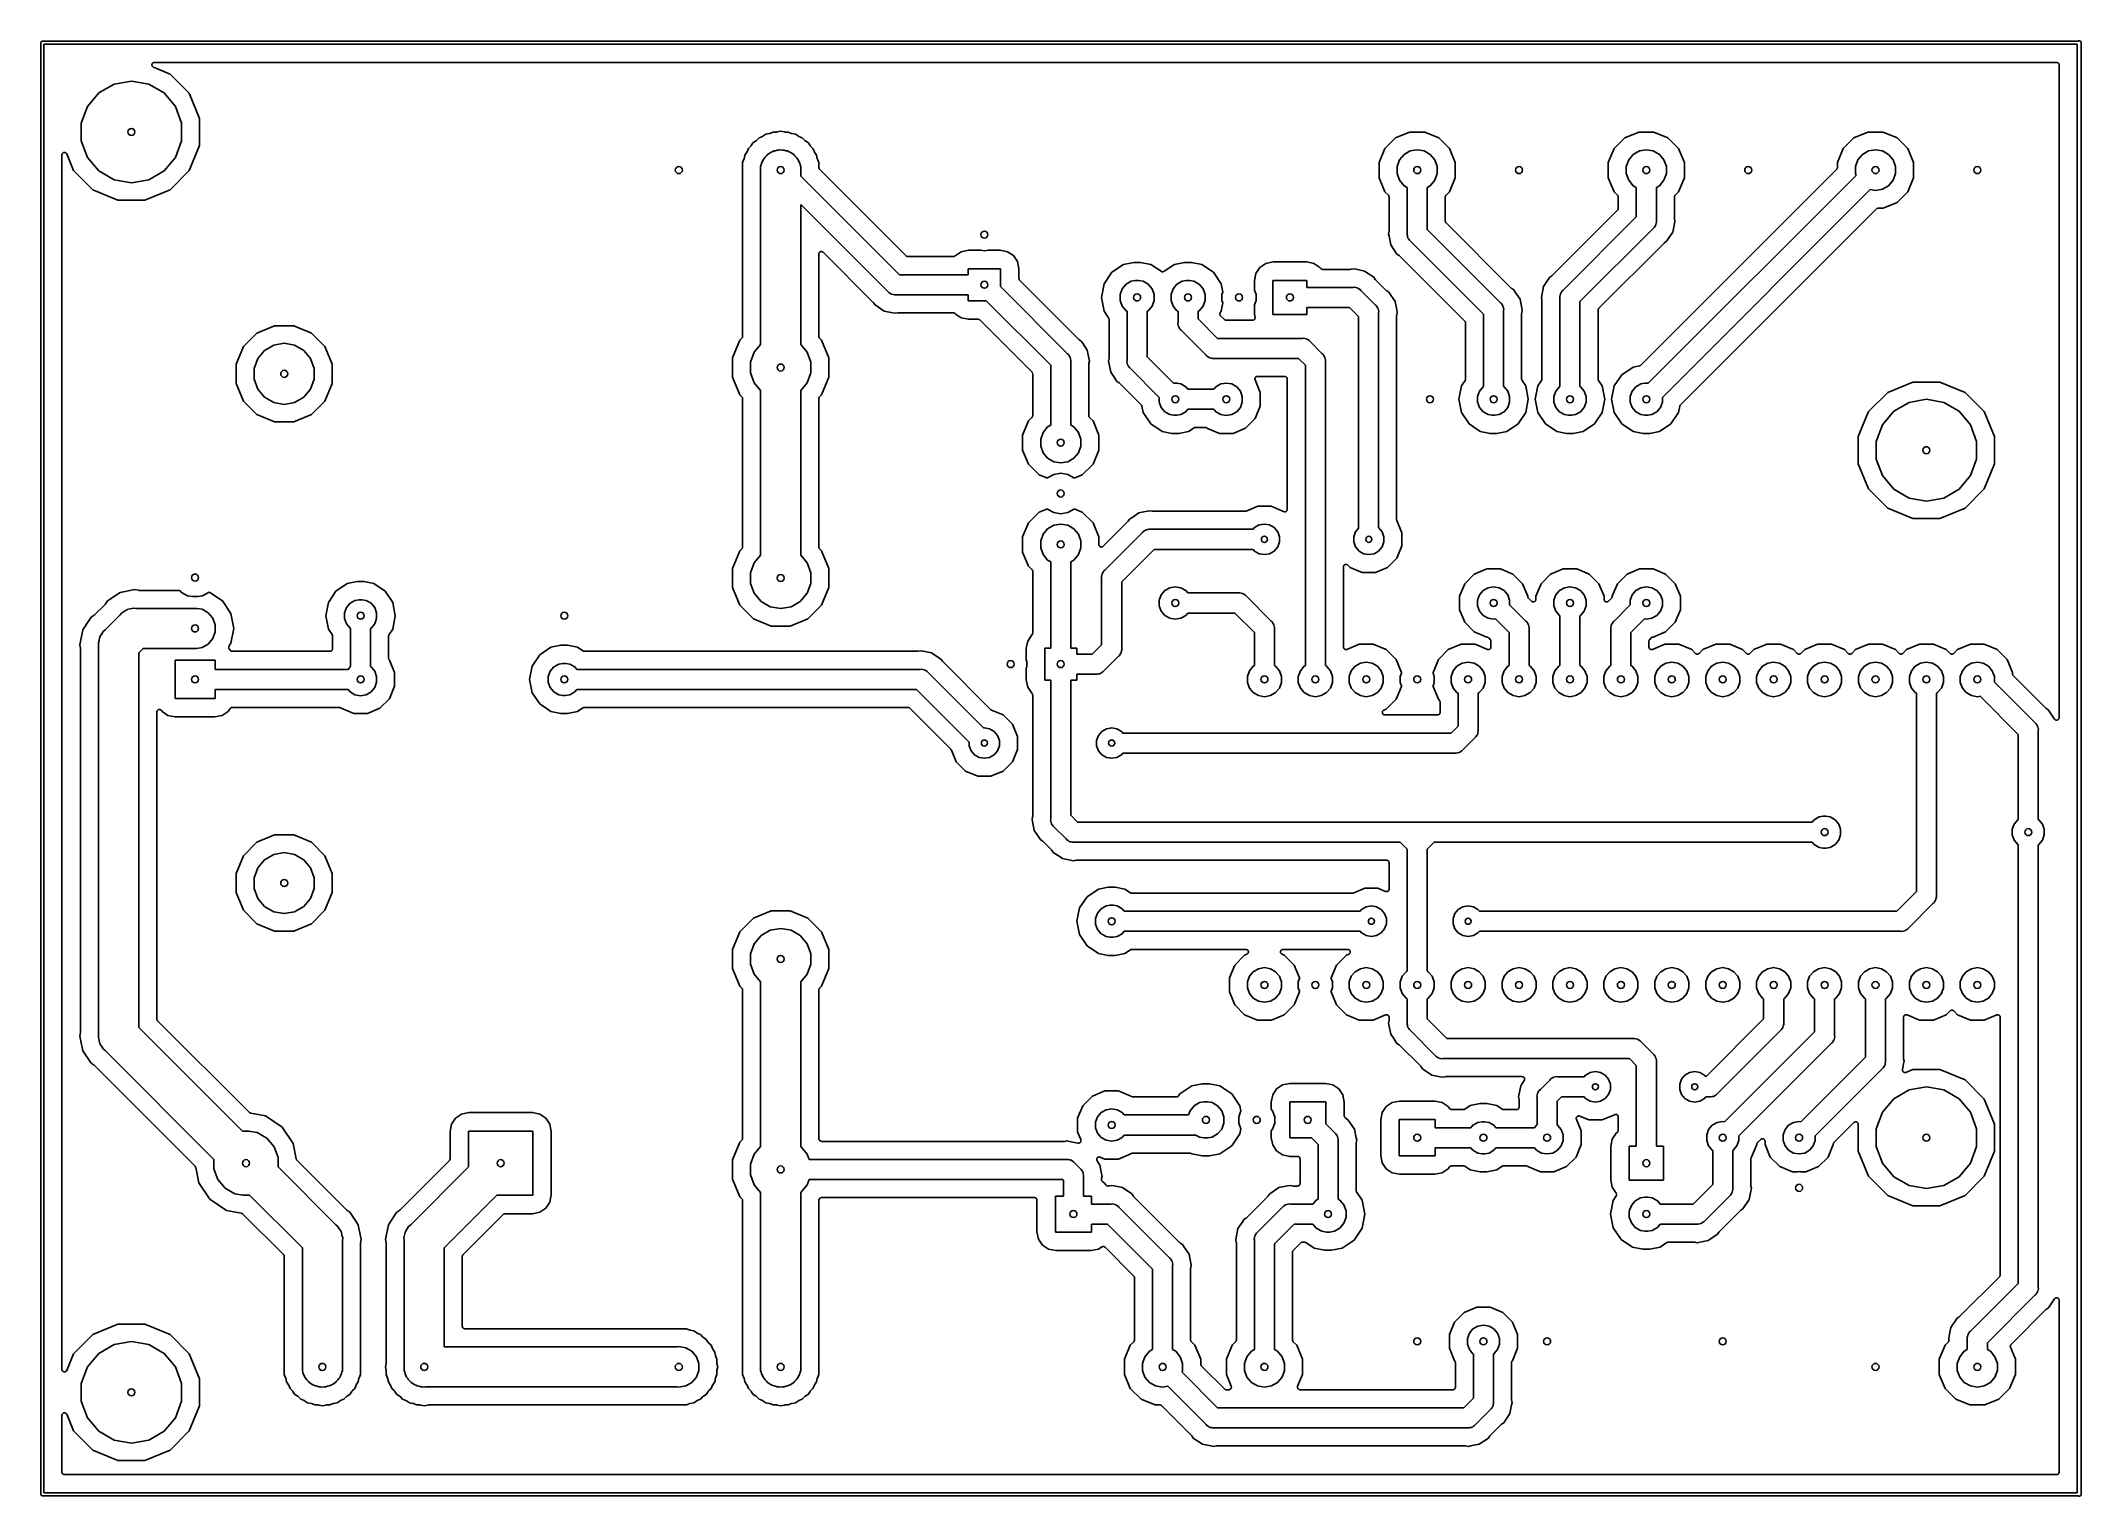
# Model space of a CAD drawing. Extents: x 110 to 212, y -130 to -57.
import ezdxf

# ---------------------------------------------------------------- set-up
doc = ezdxf.new("R2010")
doc.units = 0
doc.header["$MEASUREMENT"] = 0
doc.layers.add('BLACK', color=7, linetype='CONTINUOUS')

msp = doc.modelspace()

# ---------------------------------------------------------------- linework, layer by layer
at = {"layer": 'BLACK', "linetype": 'CONTINUOUS'}
for p, q in [((110.415, -57.1368), (110.417, -57.1305)), ((110.415, -57.1434), (110.415, -57.1368)), ((110.415, -129.547), (110.415, -57.1434)), ((110.417, -57.1305), (110.418, -57.124)), ((110.418, -57.124), (110.422, -57.1182)), ((110.422, -57.1182), (110.424, -57.1119)), ((110.424, -57.1119), (110.428, -57.1068)), ((110.428, -57.1068), (110.432, -57.101)), ((110.432, -57.101), (110.437, -57.0968)), ((110.437, -57.0968), (110.441, -57.0917)), ((110.441, -57.0917), (110.447, -57.0883)), ((110.447, -57.0883), (110.452, -57.084)), ((110.452, -57.084), (110.458, -57.0818)), ((110.458, -57.0818), (110.464, -57.0784)), ((110.464, -57.0784), (110.471, -57.0773)), ((110.471, -57.0773), (110.477, -57.075)), ((110.477, -57.075), (110.483, -57.075)), ((110.483, -57.075), (110.483, -57.075)), ((110.483, -57.075), (212.024, -57.075)), ((110.565, -57.225), (110.565, -129.465)), ((211.99, -57.225), (110.565, -57.225)), ((211.99, -129.465), (211.99, -57.225)), ((212.024, -57.075), (212.039, -57.0621)), ((212.039, -57.0621), (212.072, -57.05)), ((212.072, -57.05), (212.108, -57.05)), ((212.108, -57.05), (212.141, -57.0621)), ((212.141, -57.0621), (212.168, -57.0847)), ((212.168, -57.0847), (212.185, -57.1153)), ((212.185, -57.1153), (212.19, -57.1413)), ((212.19, -57.1413), (212.19, -129.549)), ((115.955, -58.2686), (115.956, -58.2493)), ((115.956, -58.2712), (115.955, -58.2686)), ((115.956, -58.2299), (115.957, -58.2273)), ((115.956, -58.2493), (115.956, -58.2299)), ((115.956, -58.2741), (115.956, -58.2712)), ((115.962, -58.2922), (115.956, -58.2741)), ((115.957, -58.2245), (115.964, -58.2067)), ((115.957, -58.2273), (115.957, -58.2245)), ((115.968, -58.3106), (115.962, -58.2922)), ((115.964, -58.2067), (115.971, -58.1885)), ((115.97, -58.3129), (115.968, -58.3106)), ((115.971, -58.3155), (115.97, -58.3129)), ((115.971, -58.1885), (115.973, -58.1864)), ((115.983, -58.3303), (115.971, -58.3155)), ((115.973, -58.1864), (115.974, -58.1838)), ((115.974, -58.1838), (115.987, -58.1695)), ((115.995, -58.3456), (115.983, -58.3303)), ((115.987, -58.1695), (115.999, -58.1547)), ((115.997, -58.3471), (115.995, -58.3456)), ((115.999, -58.3493), (115.997, -58.3471)), ((115.999, -58.1547), (116.002, -58.1533)), ((116.016, -58.359), (115.999, -58.3493)), ((116.002, -58.1533), (116.003, -58.1512)), ((116.003, -58.1512), (116.021, -58.1423)), ((116.032, -58.3693), (116.016, -58.359)), ((116.021, -58.1423), (116.037, -58.1327)), ((116.861, -58.7126), (116.032, -58.3693)), ((116.037, -58.1327), (116.04, -58.1322)), ((116.04, -58.1322), (116.043, -58.1309)), ((116.043, -58.1309), (116.062, -58.1284)), ((116.062, -58.1284), (116.081, -58.125)), ((116.081, -58.125), (210.963, -58.125)), ((117.817, -59.6691), (116.861, -58.7126)), ((210.963, -58.125), (210.974, -58.1269)), ((210.974, -58.1269), (210.985, -58.1269)), ((210.985, -58.1269), (210.995, -58.1307)), ((210.995, -58.1307), (211.006, -58.1327)), ((211.006, -58.1327), (211.016, -58.1382)), ((211.016, -58.1382), (211.026, -58.142)), ((211.026, -58.142), (211.035, -58.1492)), ((211.035, -58.1492), (211.045, -58.1547)), ((211.045, -58.1547), (211.052, -58.1632)), ((211.052, -58.1632), (211.06, -58.1704)), ((211.06, -58.1704), (211.066, -58.18)), ((211.066, -58.18), (211.073, -58.1885)), ((211.073, -58.1885), (211.077, -58.1989)), ((211.077, -58.1989), (211.082, -58.2086)), ((211.082, -58.2086), (211.084, -58.2195)), ((211.084, -58.2195), (211.088, -58.2299)), ((211.088, -58.2299), (211.088, -58.2411)), ((211.088, -58.2411), (211.09, -58.252)), ((211.09, -58.252), (211.09, -90.8062)), ((112.737, -60.3257), (113.303, -59.6503)), ((113.303, -59.6503), (114.067, -59.2095)), ((114.067, -59.2095), (114.935, -59.0564)), ((114.935, -59.0564), (115.803, -59.2095)), ((115.803, -59.2095), (116.567, -59.6503)), ((116.567, -59.6503), (117.133, -60.3257)), ((118.335, -60.9187), (117.817, -59.6691)), ((112.435, -61.1542), (112.737, -60.3257)), ((117.133, -60.3257), (117.435, -61.1542)), ((118.335, -62.2713), (118.335, -60.9187)), ((112.435, -62.0358), (112.435, -61.1542)), ((112.737, -62.8643), (112.435, -62.0358)), ((117.435, -62.0358), (117.133, -62.8643)), ((117.435, -61.1542), (117.435, -62.0358)), ((146.098, -62.0311), (145.95, -62.1302)), ((146.107, -62.0225), (146.098, -62.0311)), ((146.118, -62.0153), (146.107, -62.0225)), ((146.244, -61.8893), (146.118, -62.0153)), ((146.408, -61.821), (146.244, -61.8893)), ((146.419, -61.8143), (146.408, -61.821)), ((146.43, -61.8093), (146.419, -61.8143)), ((146.579, -61.7102), (146.43, -61.8093)), ((146.754, -61.6755), (146.579, -61.7102)), ((146.765, -61.6709), (146.754, -61.6755)), ((146.777, -61.6682), (146.765, -61.6709)), ((146.942, -61.6), (146.777, -61.6682)), ((147.12, -61.6), (146.942, -61.6)), ((147.133, -61.5978), (147.12, -61.6)), ((147.145, -61.5976), (147.133, -61.5978)), ((147.32, -61.5628), (147.145, -61.5976)), ((147.495, -61.5976), (147.32, -61.5628)), ((147.507, -61.5978), (147.495, -61.5976)), ((147.52, -61.6), (147.507, -61.5978)), ((147.698, -61.6), (147.52, -61.6)), ((147.863, -61.6682), (147.698, -61.6)), ((147.875, -61.6709), (147.863, -61.6682)), ((147.886, -61.6755), (147.875, -61.6709)), ((148.061, -61.7102), (147.886, -61.6755)), ((148.21, -61.8093), (148.061, -61.7102)), ((148.221, -61.8143), (148.21, -61.8093)), ((148.232, -61.821), (148.221, -61.8143)), ((148.396, -61.8893), (148.232, -61.821)), ((148.522, -62.0153), (148.396, -61.8893)), ((148.533, -62.0225), (148.522, -62.0153)), ((148.542, -62.0311), (148.533, -62.0225)), ((148.69, -62.1302), (148.542, -62.0311)), ((177.994, -61.8893), (177.459, -62.4237)), ((178.692, -61.6), (177.994, -61.8893)), ((179.448, -61.6), (178.692, -61.6)), ((180.146, -61.8893), (179.448, -61.6)), ((180.681, -62.4237), (180.146, -61.8893)), ((189.424, -61.8893), (188.889, -62.4237)), ((190.122, -61.6), (189.424, -61.8893)), ((190.878, -61.6), (190.122, -61.6)), ((191.576, -61.8893), (190.878, -61.6)), ((192.111, -62.4237), (191.576, -61.8893)), ((200.854, -61.8893), (200.319, -62.4237)), ((201.552, -61.6), (200.854, -61.8893)), ((202.308, -61.6), (201.552, -61.6)), ((203.006, -61.8893), (202.308, -61.6)), ((203.541, -62.4237), (203.006, -61.8893)), ((111.465, -62.7408), (111.468, -62.7217)), ((111.465, -123.314), (111.465, -62.7408)), ((111.468, -62.7217), (111.471, -62.7026)), ((111.471, -62.7026), (111.472, -62.7001)), ((111.472, -62.7001), (111.473, -62.6973)), ((111.473, -62.6973), (111.482, -62.6806)), ((111.482, -62.6806), (111.491, -62.6635)), ((111.491, -62.6635), (111.493, -62.6616)), ((111.493, -62.6616), (111.495, -62.6591)), ((111.495, -62.6591), (111.51, -62.6467)), ((111.51, -62.6467), (111.524, -62.6337)), ((111.524, -62.6337), (111.526, -62.6326)), ((111.526, -62.6326), (111.528, -62.6308)), ((111.528, -62.6308), (111.547, -62.6242)), ((111.547, -62.6242), (111.565, -62.6168)), ((111.565, -62.6168), (111.567, -62.6167)), ((111.567, -62.6167), (111.57, -62.6157)), ((111.57, -62.6157), (111.589, -62.6157)), ((111.589, -62.6157), (111.609, -62.6149)), ((111.609, -62.6149), (111.611, -62.6157)), ((111.611, -62.6157), (111.614, -62.6157)), ((111.614, -62.6157), (111.632, -62.6223)), ((111.632, -62.6223), (111.651, -62.6281)), ((111.651, -62.6281), (111.653, -62.6298)), ((111.653, -62.6298), (111.655, -62.6308)), ((111.655, -62.6308), (111.67, -62.6432)), ((111.67, -62.6432), (111.686, -62.655)), ((111.686, -62.655), (111.687, -62.6573)), ((111.687, -62.6573), (111.689, -62.6591)), ((111.689, -62.6591), (111.699, -62.6759)), ((111.699, -62.6759), (111.709, -62.6922)), ((111.709, -62.6922), (112.053, -63.5209)), ((113.303, -63.5397), (112.737, -62.8643)), ((117.133, -62.8643), (116.567, -63.5397)), ((117.817, -63.5209), (118.335, -62.2713)), ((145.488, -62.9573), (145.42, -63.1221)), ((145.491, -62.9452), (145.488, -62.9573)), ((145.495, -62.9335), (145.491, -62.9452)), ((145.53, -62.7587), (145.495, -62.9335)), ((145.629, -62.6104), (145.53, -62.7587)), ((145.634, -62.599), (145.629, -62.6104)), ((145.641, -62.5885), (145.634, -62.599)), ((145.709, -62.4237), (145.641, -62.5885)), ((145.835, -62.2977), (145.709, -62.4237)), ((145.842, -62.2874), (145.835, -62.2977)), ((145.851, -62.2784), (145.842, -62.2874)), ((145.95, -62.1302), (145.851, -62.2784)), ((146.366, -63.1527), (146.41, -63.0758)), ((146.41, -63.0758), (146.441, -62.9923)), ((146.441, -62.9923), (146.498, -62.9242)), ((146.498, -62.9242), (146.542, -62.8473)), ((146.542, -62.8473), (146.61, -62.7902)), ((146.61, -62.7902), (146.667, -62.7221)), ((146.667, -62.7221), (146.744, -62.6777)), ((146.744, -62.6777), (146.812, -62.6206)), ((146.812, -62.6206), (146.896, -62.5902)), ((146.896, -62.5902), (146.973, -62.5458)), ((146.973, -62.5458), (147.06, -62.5304)), ((147.06, -62.5304), (147.144, -62.5)), ((147.144, -62.5), (147.233, -62.5)), ((147.233, -62.5), (147.32, -62.4846)), ((147.32, -62.4846), (147.407, -62.5)), ((147.407, -62.5), (147.496, -62.5)), ((147.496, -62.5), (147.58, -62.5304)), ((147.58, -62.5304), (147.667, -62.5458)), ((147.667, -62.5458), (147.744, -62.5902)), ((147.744, -62.5902), (147.828, -62.6206)), ((147.828, -62.6206), (147.896, -62.6777)), ((147.896, -62.6777), (147.973, -62.7221)), ((147.973, -62.7221), (148.03, -62.7902)), ((148.03, -62.7902), (148.098, -62.8473)), ((148.098, -62.8473), (148.142, -62.9242)), ((148.142, -62.9242), (148.199, -62.9923)), ((148.199, -62.9923), (148.23, -63.0758)), ((148.23, -63.0758), (148.274, -63.1527)), ((148.789, -62.2784), (148.69, -62.1302)), ((148.798, -62.2874), (148.789, -62.2784)), ((148.805, -62.2977), (148.798, -62.2874)), ((148.931, -62.4237), (148.805, -62.2977)), ((148.999, -62.5885), (148.931, -62.4237)), ((149.006, -62.599), (148.999, -62.5885)), ((149.011, -62.6104), (149.006, -62.599)), ((149.11, -62.7587), (149.011, -62.6104)), ((149.145, -62.9335), (149.11, -62.7587)), ((149.149, -62.9452), (149.145, -62.9335)), ((149.152, -62.9573), (149.149, -62.9452)), ((149.22, -63.1221), (149.152, -62.9573)), ((177.459, -62.4237), (177.17, -63.1221)), ((178.07, -63.3237), (178.191, -62.9923)), ((178.191, -62.9923), (178.417, -62.7221)), ((178.417, -62.7221), (178.723, -62.5458)), ((178.723, -62.5458), (179.07, -62.4846)), ((179.07, -62.4846), (179.417, -62.5458)), ((179.417, -62.5458), (179.723, -62.7221)), ((179.723, -62.7221), (179.949, -62.9923)), ((179.949, -62.9923), (180.07, -63.3237)), ((180.97, -63.1221), (180.681, -62.4237)), ((188.889, -62.4237), (188.6, -63.1221)), ((189.5, -63.3237), (189.621, -62.9923)), ((189.621, -62.9923), (189.847, -62.7221)), ((189.847, -62.7221), (190.153, -62.5458)), ((190.153, -62.5458), (190.5, -62.4846)), ((190.5, -62.4846), (190.847, -62.5458)), ((190.847, -62.5458), (191.153, -62.7221)), ((191.153, -62.7221), (191.379, -62.9923)), ((191.379, -62.9923), (191.5, -63.3237)), ((192.4, -63.1221), (192.111, -62.4237)), ((200.319, -62.4237), (200.03, -63.1221)), ((200.93, -63.3237), (201.051, -62.9923)), ((201.051, -62.9923), (201.277, -62.7221)), ((201.277, -62.7221), (201.583, -62.5458)), ((201.583, -62.5458), (201.93, -62.4846)), ((201.93, -62.4846), (202.277, -62.5458)), ((202.277, -62.5458), (202.583, -62.7221)), ((202.583, -62.7221), (202.809, -62.9923)), ((202.809, -62.9923), (202.93, -63.3237)), ((203.83, -63.1221), (203.541, -62.4237)), ((112.053, -63.5209), (113.009, -64.4774)), ((114.067, -63.9805), (113.303, -63.5397)), ((114.935, -64.1336), (114.067, -63.9805)), ((115.803, -63.9805), (114.935, -64.1336)), ((116.567, -63.5397), (115.803, -63.9805)), ((116.861, -64.4774), (117.817, -63.5209)), ((145.42, -63.1221), (145.42, -63.3004)), ((145.42, -63.3004), (145.42, -71.7983)), ((146.32, -63.3237), (146.35, -63.2402)), ((146.32, -63.4125), (146.32, -63.3237)), ((146.32, -72.2032), (146.32, -63.4125)), ((146.35, -63.2402), (146.366, -63.1527)), ((148.274, -63.1527), (148.29, -63.2402)), ((148.29, -63.2402), (148.32, -63.3237)), ((148.32, -63.3237), (148.32, -63.7929)), ((148.32, -63.7929), (153.242, -68.715)), ((149.22, -63.3675), (149.22, -63.1221)), ((149.221, -63.373), (149.22, -63.3675)), ((149.22, -63.3786), (149.221, -63.373)), ((149.225, -63.3946), (149.22, -63.3786)), ((149.228, -63.4109), (149.225, -63.3946)), ((149.23, -63.4158), (149.228, -63.4109)), ((149.232, -63.4212), (149.23, -63.4158)), ((149.241, -63.4348), (149.232, -63.4212)), ((149.25, -63.4491), (149.241, -63.4348)), ((149.254, -63.4527), (149.25, -63.4491)), ((149.257, -63.4573), (149.254, -63.4527)), ((153.578, -67.7778), (149.257, -63.4573)), ((177.17, -63.1221), (177.17, -63.8779)), ((177.17, -63.8779), (177.459, -64.5763)), ((178.07, -63.6763), (178.07, -63.3237)), ((178.191, -64.0077), (178.07, -63.6763)), ((178.417, -64.2779), (178.191, -64.0077)), ((179.949, -64.0077), (179.723, -64.2779)), ((180.07, -63.6763), (179.949, -64.0077)), ((180.07, -63.3237), (180.07, -63.6763)), ((180.681, -64.5763), (180.97, -63.8779)), ((180.97, -63.8779), (180.97, -63.1221)), ((188.6, -63.1221), (188.6, -63.8779)), ((188.6, -63.8779), (188.889, -64.5763)), ((189.5, -63.6763), (189.5, -63.3237)), ((189.621, -64.0077), (189.5, -63.6763)), ((189.847, -64.2779), (189.621, -64.0077)), ((199.993, -63.4573), (190.416, -73.0337)), ((190.977, -73.7455), (200.961, -63.7618)), ((191.379, -64.0077), (191.153, -64.2779)), ((191.5, -63.6763), (191.379, -64.0077)), ((191.5, -63.3237), (191.5, -63.6763)), ((192.111, -64.5763), (192.4, -63.8779)), ((192.4, -63.8779), (192.4, -63.1221)), ((199.996, -63.4527), (199.993, -63.4573)), ((200, -63.4491), (199.996, -63.4527)), ((200.009, -63.4348), (200, -63.4491)), ((200.018, -63.4212), (200.009, -63.4348)), ((200.02, -63.4158), (200.018, -63.4212)), ((200.022, -63.4109), (200.02, -63.4158)), ((200.025, -63.3946), (200.022, -63.4109)), ((200.03, -63.3786), (200.025, -63.3946)), ((200.03, -63.3675), (200.029, -63.373)), ((200.029, -63.373), (200.03, -63.3786)), ((200.03, -63.1221), (200.03, -63.3675)), ((200.93, -63.6763), (200.93, -63.3237)), ((200.961, -63.7618), (200.93, -63.6763)), ((202.809, -64.0077), (202.583, -64.2779)), ((202.93, -63.6763), (202.809, -64.0077)), ((202.93, -63.3237), (202.93, -63.6763)), ((203.541, -64.5763), (203.83, -63.8779)), ((203.83, -63.8779), (203.83, -63.1221)), ((113.009, -64.4774), (114.259, -64.995)), ((114.259, -64.995), (115.611, -64.995)), ((115.611, -64.995), (116.861, -64.4774)), ((177.459, -64.5763), (177.633, -64.7498)), ((177.633, -64.7498), (177.636, -64.7544)), ((177.636, -64.7544), (177.64, -64.758)), ((177.64, -64.758), (177.649, -64.7723)), ((177.649, -64.7723), (177.658, -64.7859)), ((177.658, -64.7859), (177.66, -64.7913)), ((177.66, -64.7913), (177.662, -64.7962)), ((177.662, -64.7962), (177.665, -64.8125)), ((177.665, -64.8125), (177.67, -64.8285)), ((177.67, -64.8285), (177.669, -64.8341)), ((177.669, -64.8341), (177.67, -64.8396)), ((177.67, -64.8396), (177.67, -66.5246)), ((178.57, -64.366), (178.417, -64.2779)), ((178.57, -66.6532), (178.57, -64.366)), ((179.723, -64.2779), (179.57, -64.366)), ((179.57, -64.366), (179.57, -66.4679)), ((180.47, -64.8285), (180.475, -64.8125)), ((180.471, -64.8341), (180.47, -64.8285)), ((180.47, -64.8396), (180.471, -64.8341)), ((180.47, -66.0425), (180.47, -64.8396)), ((180.475, -64.8125), (180.478, -64.7962)), ((180.478, -64.7962), (180.48, -64.7913)), ((180.48, -64.7913), (180.482, -64.7859)), ((180.482, -64.7859), (180.491, -64.7723)), ((180.491, -64.7723), (180.5, -64.758)), ((180.5, -64.758), (180.504, -64.7544)), ((180.504, -64.7544), (180.507, -64.7498)), ((180.507, -64.7498), (180.681, -64.5763)), ((188.889, -64.5763), (189.063, -64.7498)), ((189.063, -64.7498), (189.066, -64.7544)), ((189.066, -64.7544), (189.07, -64.758)), ((189.07, -64.758), (189.079, -64.7724)), ((189.079, -64.7724), (189.088, -64.7859)), ((189.088, -64.7859), (189.09, -64.7913)), ((189.09, -64.7913), (189.092, -64.7962)), ((189.092, -64.7962), (189.095, -64.8125)), ((189.095, -64.8125), (189.1, -64.8285)), ((189.1, -64.8285), (189.099, -64.8341)), ((189.099, -64.8341), (189.1, -64.8396)), ((189.1, -64.8396), (189.1, -65.4075)), ((190, -64.366), (189.847, -64.2779)), ((190, -65.8329), (190, -64.366)), ((191.153, -64.2779), (191, -64.366)), ((191, -64.366), (191, -66.0182)), ((201.668, -64.4692), (191.684, -74.4526)), ((191.9, -64.8285), (191.905, -64.8125)), ((191.901, -64.8341), (191.9, -64.8285)), ((191.9, -64.8396), (191.901, -64.8341)), ((191.9, -65.8896), (191.9, -64.8396)), ((191.905, -64.8125), (191.908, -64.7962)), ((191.908, -64.7962), (191.91, -64.7913)), ((191.91, -64.7913), (191.912, -64.7859)), ((191.912, -64.7859), (191.921, -64.7723)), ((191.921, -64.7723), (191.93, -64.758)), ((191.93, -64.758), (191.934, -64.7544)), ((191.934, -64.7544), (191.937, -64.7498)), ((191.937, -64.7498), (192.111, -64.5763)), ((201.93, -64.5154), (201.668, -64.4692)), ((202.277, -64.4542), (201.93, -64.5154)), ((202.583, -64.2779), (202.277, -64.4542)), ((202.308, -65.4), (203.006, -65.1107)), ((203.006, -65.1107), (203.541, -64.5763)), ((152.666, -69.5531), (148.32, -65.2071)), ((148.32, -65.2071), (148.32, -72.2032)), ((180.471, -66.048), (180.47, -66.0425)), ((180.47, -66.0536), (180.471, -66.048)), ((180.475, -66.0696), (180.47, -66.0536)), ((180.478, -66.0859), (180.475, -66.0696)), ((180.48, -66.0908), (180.478, -66.0859)), ((180.482, -66.0962), (180.48, -66.0908)), ((180.491, -66.1098), (180.482, -66.0962)), ((180.5, -66.1241), (180.491, -66.1098)), ((180.504, -66.1277), (180.5, -66.1241)), ((180.507, -66.1323), (180.504, -66.1277)), ((183.764, -69.3887), (180.507, -66.1323)), ((189.063, -65.4973), (185.806, -68.7537)), ((186.352, -69.481), (190, -65.8329)), ((189.066, -65.4927), (189.063, -65.4973)), ((189.07, -65.4891), (189.066, -65.4927)), ((189.079, -65.4748), (189.07, -65.4891)), ((189.088, -65.4612), (189.079, -65.4748)), ((189.09, -65.4558), (189.088, -65.4612)), ((189.092, -65.4509), (189.09, -65.4558)), ((189.095, -65.4346), (189.092, -65.4509)), ((189.1, -65.4186), (189.095, -65.4346)), ((189.1, -65.4075), (189.099, -65.413)), ((189.099, -65.413), (189.1, -65.4186)), ((190.989, -66.1483), (190.977, -66.2136)), ((191.006, -66.0842), (190.989, -66.1483)), ((191, -66.0182), (191.006, -66.0842)), ((191.902, -65.9019), (191.9, -65.8896)), ((191.902, -65.9144), (191.902, -65.9019)), ((191.927, -66.04), (191.902, -65.9144)), ((191.902, -66.1656), (191.927, -66.04)), ((192.396, -75.0136), (201.973, -65.4372)), ((201.973, -65.4372), (201.977, -65.434)), ((201.977, -65.434), (201.981, -65.4297)), ((201.981, -65.4297), (201.995, -65.4214)), ((201.995, -65.4214), (202.009, -65.4119)), ((202.009, -65.4119), (202.014, -65.4105)), ((202.014, -65.4105), (202.019, -65.4077)), ((202.019, -65.4077), (202.035, -65.4048)), ((202.035, -65.4048), (202.051, -65.4005)), ((202.051, -65.4005), (202.057, -65.401)), ((202.057, -65.401), (202.063, -65.4)), ((202.063, -65.4), (202.308, -65.4)), ((177.668, -66.5494), (177.643, -66.675)), ((177.643, -66.675), (177.668, -66.8006)), ((177.67, -66.5246), (177.668, -66.5369)), ((177.668, -66.5369), (177.668, -66.5494)), ((177.668, -66.8006), (177.668, -66.8006)), ((177.668, -66.8006), (177.751, -67.2213)), ((178.564, -66.7193), (178.57, -66.6532)), ((178.581, -66.7833), (178.564, -66.7193)), ((178.593, -66.8486), (178.581, -66.7833)), ((178.604, -66.868), (178.593, -66.8486)), ((178.61, -66.8896), (178.604, -66.868)), ((178.648, -66.9439), (178.61, -66.8896)), ((178.681, -67.0014), (178.648, -66.9439)), ((178.732, -67.044), (178.681, -67.0014)), ((182.38, -70.6921), (178.732, -67.044)), ((179.57, -66.4679), (183.218, -70.116)), ((190.838, -66.409), (187.19, -70.0571)), ((188.127, -70.3927), (191.384, -67.1363)), ((190.889, -66.3664), (190.838, -66.409)), ((190.922, -66.3089), (190.889, -66.3664)), ((190.96, -66.2546), (190.922, -66.3089)), ((190.966, -66.233), (190.96, -66.2546)), ((190.977, -66.2136), (190.966, -66.233)), ((191.384, -67.1363), (191.394, -67.1291)), ((191.394, -67.1291), (191.403, -67.1205)), ((191.403, -67.1205), (191.509, -67.0493)), ((191.509, -67.0493), (191.819, -66.5863)), ((191.819, -66.5863), (191.902, -66.1656)), ((191.902, -66.1656), (191.902, -66.1656)), ((149.22, -67.6865), (149.223, -67.6702)), ((149.22, -71.7983), (149.22, -67.6865)), ((149.223, -67.6702), (149.224, -67.6536)), ((149.224, -67.6536), (149.227, -67.6486)), ((149.227, -67.6486), (149.228, -67.6431)), ((149.228, -67.6431), (149.236, -67.6287)), ((149.236, -67.6287), (149.243, -67.6137)), ((149.243, -67.6137), (149.247, -67.6097)), ((149.247, -67.6097), (149.25, -67.6049)), ((149.25, -67.6049), (149.262, -67.5942)), ((149.262, -67.5942), (149.274, -67.5825)), ((149.274, -67.5825), (149.279, -67.5801)), ((149.279, -67.5801), (149.284, -67.5765)), ((149.284, -67.5765), (149.299, -67.5708)), ((149.299, -67.5708), (149.314, -67.5638)), ((149.314, -67.5638), (149.32, -67.5633)), ((149.32, -67.5633), (149.325, -67.5614)), ((149.325, -67.5614), (149.342, -67.5614)), ((149.342, -67.5614), (149.358, -67.56)), ((149.358, -67.56), (149.363, -67.5614)), ((149.363, -67.5614), (149.369, -67.5614)), ((149.369, -67.5614), (149.385, -67.5671)), ((149.385, -67.5671), (149.401, -67.5714)), ((149.401, -67.5714), (149.405, -67.5746)), ((149.405, -67.5746), (149.41, -67.5765)), ((149.41, -67.5765), (149.423, -67.5872)), ((149.423, -67.5872), (149.437, -67.5967)), ((149.437, -67.5967), (151.939, -70.0986)), ((153.582, -67.781), (153.578, -67.7778)), ((153.586, -67.7853), (153.582, -67.781)), ((153.6, -67.7936), (153.586, -67.7853)), ((153.614, -67.8031), (153.6, -67.7936)), ((153.619, -67.8045), (153.614, -67.8031)), ((153.624, -67.8073), (153.619, -67.8045)), ((153.64, -67.8102), (153.624, -67.8073)), ((153.656, -67.8145), (153.64, -67.8102)), ((153.662, -67.814), (153.656, -67.8145)), ((153.668, -67.815), (153.662, -67.814)), ((155.931, -67.815), (153.668, -67.815)), ((155.948, -67.8119), (155.931, -67.815)), ((155.966, -67.8099), (155.948, -67.8119)), ((155.97, -67.8081), (155.966, -67.8099)), ((155.974, -67.8073), (155.97, -67.8081)), ((155.99, -67.7984), (155.974, -67.8073)), ((156.006, -67.7904), (155.99, -67.7984)), ((156.009, -67.7874), (156.006, -67.7904)), ((156.012, -67.7853), (156.009, -67.7874)), ((156.024, -67.7715), (156.012, -67.7853)), ((156.025, -67.7702), (156.024, -67.7715)), ((156.329, -67.5672), (156.025, -67.7702)), ((156.693, -67.4949), (156.329, -67.5672)), ((157.296, -67.4949), (156.693, -67.4949)), ((157.48, -67.5273), (157.296, -67.4949)), ((157.664, -67.4949), (157.48, -67.5273)), ((158.267, -67.4949), (157.664, -67.4949)), ((158.631, -67.5672), (158.267, -67.4949)), ((158.929, -67.7661), (158.631, -67.5672)), ((159.128, -68.0638), (158.929, -67.7661)), ((159.2, -68.4275), (159.128, -68.0638)), ((164.928, -68.1), (164.417, -68.2015)), ((165.272, -68.1), (164.928, -68.1)), ((165.783, -68.2015), (165.272, -68.1)), ((167.468, -68.1), (166.957, -68.2015)), ((167.812, -68.1), (167.468, -68.1)), ((168.323, -68.2015), (167.812, -68.1)), ((171.519, -68.1522), (171.221, -68.3511)), ((171.883, -68.0799), (171.519, -68.1522)), ((173.557, -68.0799), (171.883, -68.0799)), ((173.921, -68.1522), (173.557, -68.0799)), ((174.219, -68.3511), (173.921, -68.1522)), ((177.751, -67.2213), (178.061, -67.6843)), ((178.061, -67.6843), (178.167, -67.7555)), ((178.167, -67.7555), (178.176, -67.7641)), ((178.176, -67.7641), (178.186, -67.7713)), ((178.186, -67.7713), (181.443, -71.0277)), ((153.242, -68.715), (156.68, -68.715)), ((156.68, -68.715), (156.68, -68.415)), ((156.68, -68.415), (158.28, -68.415)), ((158.28, -68.415), (158.28, -69.3079)), ((159.2, -68.9026), (159.2, -68.4275)), ((159.201, -68.9081), (159.2, -68.9026)), ((159.201, -68.9137), (159.201, -68.9081)), ((159.205, -68.9297), (159.201, -68.9137)), ((159.208, -68.9461), (159.205, -68.9297)), ((159.211, -68.9509), (159.208, -68.9461)), ((159.212, -68.9563), (159.211, -68.9509)), ((159.222, -68.9699), (159.212, -68.9563)), ((159.23, -68.9843), (159.222, -68.9699)), ((159.234, -68.9878), (159.23, -68.9843)), ((159.237, -68.9924), (159.234, -68.9878)), ((162.174, -71.9287), (159.237, -68.9924)), ((163.452, -69.1672), (163.316, -69.85)), ((163.838, -68.5883), (163.452, -69.1672)), ((164.417, -68.2015), (163.838, -68.5883)), ((164.353, -69.4184), (164.545, -69.1888)), ((164.545, -69.1888), (164.805, -69.0389)), ((164.805, -69.0389), (165.026, -69)), ((165.026, -69), (165.174, -69)), ((165.174, -69), (165.395, -69.0389)), ((165.395, -69.0389), (165.655, -69.1888)), ((165.655, -69.1888), (165.847, -69.4184)), ((166.299, -68.5467), (165.783, -68.2015)), ((166.307, -68.5501), (166.299, -68.5467)), ((166.314, -68.555), (166.307, -68.5501)), ((166.327, -68.5589), (166.314, -68.555)), ((166.34, -68.5645), (166.327, -68.5589)), ((166.348, -68.565), (166.34, -68.5645)), ((166.356, -68.5674), (166.348, -68.565)), ((166.37, -68.5665), (166.356, -68.5674)), ((166.384, -68.5674), (166.37, -68.5665)), ((166.392, -68.565), (166.384, -68.5674)), ((166.4, -68.5645), (166.392, -68.565)), ((166.413, -68.5589), (166.4, -68.5645)), ((166.426, -68.555), (166.413, -68.5589)), ((166.433, -68.5501), (166.426, -68.555)), ((166.441, -68.5467), (166.433, -68.5501)), ((166.957, -68.2015), (166.441, -68.5467)), ((166.893, -69.4184), (167.085, -69.1888)), ((167.085, -69.1888), (167.345, -69.0389)), ((167.345, -69.0389), (167.566, -69)), ((167.566, -69), (167.714, -69)), ((167.714, -69), (167.935, -69.0389)), ((167.935, -69.0389), (168.195, -69.1888)), ((168.195, -69.1888), (168.387, -69.4184)), ((168.902, -68.5883), (168.323, -68.2015)), ((169.288, -69.1672), (168.902, -68.5883)), ((169.372, -69.5856), (169.288, -69.1672)), ((171.022, -68.6488), (170.95, -69.0125)), ((170.95, -69.0125), (170.95, -69.48)), ((171.221, -68.3511), (171.022, -68.6488)), ((171.87, -70.7), (171.87, -69)), ((171.87, -69), (173.57, -69)), ((173.57, -69), (173.57, -69.35)), ((174.247, -68.3936), (174.219, -68.3511)), ((174.26, -68.4065), (174.247, -68.3936)), ((174.271, -68.4203), (174.26, -68.4065)), ((174.275, -68.4224), (174.271, -68.4203)), ((174.278, -68.4254), (174.275, -68.4224)), ((174.294, -68.4334), (174.278, -68.4254)), ((174.309, -68.4423), (174.294, -68.4334)), ((174.314, -68.4431), (174.309, -68.4423)), ((174.317, -68.4449), (174.314, -68.4431)), ((174.335, -68.4469), (174.317, -68.4449)), ((174.353, -68.45), (174.335, -68.4469)), ((175.745, -68.45), (174.353, -68.45)), ((175.757, -68.4478), (175.745, -68.45)), ((175.769, -68.4476), (175.757, -68.4478)), ((175.895, -68.4226), (175.769, -68.4476)), ((176.021, -68.4476), (175.895, -68.4226)), ((176.441, -68.5312), (176.021, -68.4476)), ((176.021, -68.4476), (176.021, -68.4476)), ((176.904, -68.8407), (176.441, -68.5312)), ((176.976, -68.9472), (176.904, -68.8407)), ((176.984, -68.9562), (176.976, -68.9472)), ((176.991, -68.9664), (176.984, -68.9562)), ((177.529, -69.5037), (176.991, -68.9664)), ((185.609, -68.9472), (185.371, -69.3037)), ((185.61, -68.9471), (185.609, -68.9472)), ((185.681, -68.8407), (185.61, -68.9471)), ((185.787, -68.7695), (185.681, -68.8407)), ((185.796, -68.7609), (185.787, -68.7695)), ((185.806, -68.7537), (185.796, -68.7609)), ((151.939, -70.0986), (151.946, -70.1088)), ((151.946, -70.1088), (151.955, -70.1178)), ((151.955, -70.1178), (152.026, -70.2243)), ((152.026, -70.2243), (152.489, -70.5338)), ((152.709, -69.6039), (152.666, -69.5531)), ((152.766, -69.6371), (152.709, -69.6039)), ((152.82, -69.6751), (152.766, -69.6371)), ((152.842, -69.6809), (152.82, -69.6751)), ((152.861, -69.6921), (152.842, -69.6809)), ((152.927, -69.7036), (152.861, -69.6921)), ((152.991, -69.7208), (152.927, -69.7036)), ((153.057, -69.715), (152.991, -69.7208)), ((156.68, -69.715), (153.057, -69.715)), ((156.68, -70.015), (156.68, -69.715)), ((157.573, -70.015), (156.68, -70.015)), ((160.79, -73.2321), (157.573, -70.015)), ((158.28, -69.3079), (161.628, -72.656)), ((163.316, -69.85), (163.452, -70.5328)), ((164.25, -69.7001), (164.353, -69.4184)), ((164.25, -69.9999), (164.25, -69.7001)), ((164.353, -70.2816), (164.25, -69.9999)), ((165.847, -69.4184), (165.95, -69.7001)), ((165.95, -69.9999), (165.847, -70.2816)), ((165.95, -69.7001), (165.95, -69.9999)), ((166.79, -69.7001), (166.893, -69.4184)), ((166.79, -69.9999), (166.79, -69.7001)), ((166.893, -70.2816), (166.79, -69.9999)), ((168.387, -69.4184), (168.49, -69.7001)), ((168.49, -69.9999), (168.387, -70.2816)), ((168.49, -69.7001), (168.49, -69.9999)), ((169.288, -70.5328), (169.372, -70.1144)), ((169.33, -69.7001), (169.372, -69.5856)), ((169.33, -69.9999), (169.33, -69.7001)), ((169.372, -70.1144), (169.33, -69.9999)), ((170.95, -69.48), (171.03, -69.7001)), ((171.03, -69.9999), (170.95, -70.22)), ((170.95, -70.22), (170.95, -70.6875)), ((171.03, -69.7001), (171.03, -69.9999)), ((173.57, -69.35), (175.873, -69.35)), ((175.873, -69.35), (175.939, -69.3442)), ((175.939, -69.3442), (176.003, -69.3614)), ((176.003, -69.3614), (176.069, -69.3729)), ((176.069, -69.3729), (176.088, -69.3841)), ((176.088, -69.3841), (176.11, -69.3899)), ((176.11, -69.3899), (176.164, -69.4279)), ((176.164, -69.4279), (176.221, -69.4611)), ((176.221, -69.4611), (176.264, -69.5119)), ((176.264, -69.5119), (176.983, -70.231)), ((177.539, -69.5109), (177.529, -69.5037)), ((177.548, -69.5195), (177.539, -69.5109)), ((177.654, -69.5907), (177.548, -69.5195)), ((177.964, -70.0537), (177.654, -69.5907)), ((178.047, -70.4744), (177.964, -70.0537)), ((183.218, -70.116), (183.269, -70.1586)), ((183.269, -70.1586), (183.302, -70.2161)), ((183.302, -70.2161), (183.34, -70.2704)), ((183.774, -69.3959), (183.764, -69.3887)), ((183.783, -69.4045), (183.774, -69.3959)), ((183.889, -69.4757), (183.783, -69.4045)), ((183.96, -69.5821), (183.889, -69.4757)), ((184.199, -69.9387), (183.96, -69.5821)), ((184.307, -70.485), (184.199, -69.9387)), ((185.371, -69.3037), (185.263, -69.85)), ((185.263, -69.85), (185.288, -69.9756)), ((185.288, -69.9756), (185.288, -69.9881)), ((185.288, -69.9881), (185.29, -70.0004)), ((185.29, -70.0004), (185.29, -73.9268)), ((186.184, -69.8058), (186.201, -69.7417)), ((186.19, -69.8718), (186.184, -69.8058)), ((186.19, -74.2949), (186.19, -69.8718)), ((186.201, -69.7417), (186.213, -69.6764)), ((186.213, -69.6764), (186.224, -69.657)), ((186.224, -69.657), (186.23, -69.6354)), ((186.23, -69.6354), (186.268, -69.5811)), ((186.268, -69.5811), (186.301, -69.5236)), ((186.301, -69.5236), (186.352, -69.481)), ((187.19, -70.0571), (187.19, -74.2949)), ((152.489, -70.5338), (152.909, -70.6174)), ((152.909, -70.6174), (153.035, -70.6424)), ((153.035, -70.6424), (153.161, -70.6174)), ((153.161, -70.6174), (153.173, -70.6172)), ((153.173, -70.6172), (153.185, -70.615)), ((153.185, -70.615), (155.931, -70.615)), ((155.931, -70.615), (155.948, -70.6181)), ((155.948, -70.6181), (155.966, -70.6201)), ((155.966, -70.6201), (155.97, -70.6219)), ((155.97, -70.6219), (155.974, -70.6227)), ((155.974, -70.6227), (155.99, -70.6316)), ((155.99, -70.6316), (156.006, -70.6396)), ((156.006, -70.6396), (156.009, -70.6426)), ((156.009, -70.6426), (156.012, -70.6447)), ((156.012, -70.6447), (156.024, -70.6585)), ((156.024, -70.6585), (156.025, -70.6598)), ((156.025, -70.6598), (156.329, -70.8628)), ((156.329, -70.8628), (156.693, -70.9351)), ((156.693, -70.9351), (157.168, -70.9351)), ((157.168, -70.9351), (157.173, -70.9361)), ((157.173, -70.9361), (157.179, -70.9356)), ((157.179, -70.9356), (157.195, -70.9399)), ((157.195, -70.9399), (157.211, -70.9428)), ((157.211, -70.9428), (157.216, -70.9456)), ((157.216, -70.9456), (157.221, -70.947)), ((157.221, -70.947), (157.235, -70.9565)), ((157.235, -70.9565), (157.249, -70.9648)), ((157.249, -70.9648), (157.253, -70.9691)), ((157.253, -70.9691), (157.257, -70.9723)), ((157.257, -70.9723), (159.853, -73.5677)), ((163.452, -70.5328), (163.679, -70.8726)), ((163.679, -70.8726), (163.685, -70.8866)), ((163.685, -70.8866), (163.692, -70.8998)), ((163.692, -70.8998), (163.694, -70.9066)), ((163.694, -70.9066), (163.696, -70.913)), ((163.696, -70.913), (163.697, -70.9282)), ((163.697, -70.9282), (163.7, -70.9432)), ((163.7, -70.9432), (163.7, -72.8746)), ((164.545, -70.5112), (164.353, -70.2816)), ((164.6, -70.5428), (164.545, -70.5112)), ((164.6, -73.0032), (164.6, -70.5428)), ((165.655, -70.5112), (165.6, -70.5428)), ((165.6, -70.5428), (165.6, -72.8179)), ((165.847, -70.2816), (165.655, -70.5112)), ((167.085, -70.5112), (166.893, -70.2816)), ((167.14, -70.5428), (167.085, -70.5112)), ((167.134, -71.1642), (167.14, -71.0982)), ((167.151, -71.2283), (167.134, -71.1642)), ((167.14, -71.0982), (167.14, -70.5428)), ((167.163, -71.2936), (167.151, -71.2283)), ((168.195, -70.5112), (168.14, -70.5428)), ((168.14, -70.5428), (168.14, -70.9129)), ((168.14, -70.9129), (169.117, -71.89)), ((168.387, -70.2816), (168.195, -70.5112)), ((169.223, -70.6811), (169.225, -70.6605)), ((169.223, -70.6824), (169.223, -70.6811)), ((169.223, -70.6838), (169.223, -70.6824)), ((169.229, -70.7037), (169.223, -70.6838)), ((169.225, -70.6605), (169.226, -70.6398)), ((169.226, -70.6398), (169.227, -70.6386)), ((169.227, -70.6372), (169.236, -70.6184)), ((169.227, -70.6386), (169.227, -70.6372)), ((169.234, -70.7237), (169.229, -70.7037)), ((169.235, -70.7248), (169.234, -70.7237)), ((169.236, -70.7262), (169.235, -70.7248)), ((169.236, -70.6184), (169.244, -70.5995)), ((169.248, -70.7429), (169.236, -70.7262)), ((169.244, -70.5995), (169.288, -70.5328)), ((169.26, -70.7598), (169.248, -70.7429)), ((169.453, -70.9528), (169.26, -70.7598)), ((169.457, -70.956), (169.453, -70.9528)), ((169.461, -70.9603), (169.457, -70.956)), ((169.475, -70.9686), (169.461, -70.9603)), ((169.489, -70.9781), (169.475, -70.9686)), ((169.494, -70.9795), (169.489, -70.9781)), ((169.499, -70.9823), (169.494, -70.9795)), ((169.515, -70.9852), (169.499, -70.9823)), ((169.531, -70.9895), (169.515, -70.9852)), ((169.537, -70.989), (169.531, -70.9895)), ((169.543, -70.99), (169.537, -70.989)), ((170.855, -70.99), (169.543, -70.99)), ((170.857, -70.9898), (170.855, -70.99)), ((170.858, -70.99), (170.857, -70.9898)), ((170.878, -70.9859), (170.858, -70.99)), ((170.899, -70.9823), (170.878, -70.9859)), ((170.9, -70.9816), (170.899, -70.9823)), ((170.901, -70.9814), (170.9, -70.9816)), ((170.919, -70.9706), (170.901, -70.9814)), ((170.937, -70.9603), (170.919, -70.9706)), ((170.938, -70.9592), (170.937, -70.9603)), ((170.939, -70.9585), (170.938, -70.9592)), ((170.952, -70.9424), (170.939, -70.9585)), ((170.95, -70.6875), (170.98, -70.8382)), ((170.965, -70.9265), (170.952, -70.9424)), ((170.966, -70.9252), (170.965, -70.9265)), ((170.967, -70.9241), (170.966, -70.9252)), ((170.973, -70.9045), (170.967, -70.9241)), ((170.98, -70.8851), (170.973, -70.9045)), ((170.98, -70.8382), (170.98, -70.8396)), ((170.98, -70.8396), (170.98, -70.8409)), ((170.98, -70.8409), (170.98, -70.8616)), ((170.98, -70.8616), (170.981, -70.8823)), ((170.981, -70.8823), (170.98, -70.8836)), ((170.98, -70.8836), (170.98, -70.8851)), ((173.57, -70.7), (171.87, -70.7)), ((175.688, -70.35), (173.57, -70.35)), ((173.57, -70.35), (173.57, -70.7)), ((176.145, -70.8071), (175.688, -70.35)), ((176.145, -81.2531), (176.145, -70.8071)), ((176.983, -70.231), (177.034, -70.2736)), ((177.034, -70.2736), (177.067, -70.3311)), ((177.067, -70.3311), (177.105, -70.3854)), ((177.105, -70.3854), (177.111, -70.407)), ((177.111, -70.407), (177.122, -70.4264)), ((177.122, -70.4264), (177.134, -70.4917)), ((177.134, -70.4917), (177.151, -70.5557)), ((177.151, -70.5557), (177.145, -70.6218)), ((177.145, -70.6218), (177.145, -81.2872)), ((178.045, -70.7504), (178.047, -70.7381)), ((178.045, -80.929), (178.045, -70.7504)), ((178.072, -70.6), (178.047, -70.4744)), ((178.047, -70.4744), (178.047, -70.4744)), ((178.047, -70.7256), (178.072, -70.6)), ((178.047, -70.7381), (178.047, -70.7256)), ((181.443, -71.0277), (181.446, -71.0323)), ((181.446, -71.0323), (181.45, -71.0359)), ((181.45, -71.0359), (181.459, -71.0502)), ((181.459, -71.0502), (181.468, -71.0638)), ((181.468, -71.0638), (181.47, -71.0692)), ((181.47, -71.0692), (181.472, -71.0741)), ((181.472, -71.0741), (181.475, -71.0904)), ((181.475, -71.0904), (181.48, -71.1064)), ((181.48, -71.1064), (181.479, -71.112)), ((181.479, -71.112), (181.48, -71.1175)), ((181.48, -71.1175), (181.48, -73.9268)), ((182.38, -74.2949), (182.38, -70.6921)), ((183.34, -70.2704), (183.346, -70.292)), ((183.346, -70.292), (183.357, -70.3114)), ((183.357, -70.3114), (183.369, -70.3767)), ((183.369, -70.3767), (183.386, -70.4407)), ((183.386, -70.4407), (183.38, -70.5068)), ((183.38, -70.5068), (183.38, -74.2949)), ((184.28, -70.6354), (184.282, -70.6231)), ((184.28, -73.9268), (184.28, -70.6354)), ((184.282, -70.6106), (184.307, -70.485)), ((184.282, -70.6231), (184.282, -70.6106)), ((188.09, -70.4714), (188.095, -70.4554)), ((188.091, -70.477), (188.09, -70.4714)), ((188.09, -70.4825), (188.091, -70.477)), ((188.09, -73.9268), (188.09, -70.4825)), ((188.095, -70.4554), (188.098, -70.4391)), ((188.098, -70.4391), (188.1, -70.4342)), ((188.1, -70.4342), (188.102, -70.4288)), ((188.102, -70.4288), (188.111, -70.4152)), ((188.111, -70.4152), (188.12, -70.4009)), ((188.12, -70.4009), (188.124, -70.3973)), ((188.124, -70.3973), (188.127, -70.3927)), ((121.196, -71.6254), (120.52, -72.3005)), ((122.078, -71.26), (121.196, -71.6254)), ((121.576, -72.4932), (122.034, -72.2287)), ((122.034, -72.2287), (122.555, -72.1369)), ((123.032, -71.26), (122.078, -71.26)), ((122.555, -72.1369), (123.076, -72.2287)), ((123.914, -71.6254), (123.032, -71.26)), ((123.076, -72.2287), (123.534, -72.4932)), ((124.59, -72.3005), (123.914, -71.6254)), ((145.285, -71.9855), (144.92, -72.8676)), ((145.383, -71.8881), (145.285, -71.9855)), ((145.386, -71.8835), (145.383, -71.8881)), ((145.39, -71.8799), (145.386, -71.8835)), ((145.399, -71.8655), (145.39, -71.8799)), ((145.408, -71.852), (145.399, -71.8655)), ((145.41, -71.8466), (145.408, -71.852)), ((145.412, -71.8417), (145.41, -71.8466)), ((145.415, -71.8254), (145.412, -71.8417)), ((145.42, -71.8093), (145.415, -71.8254)), ((145.42, -71.7983), (145.419, -71.8038)), ((145.419, -71.8038), (145.42, -71.8093)), ((146.001, -72.5834), (146.32, -72.2032)), ((148.32, -72.2032), (148.639, -72.5834)), ((149.221, -71.8038), (149.22, -71.7983)), ((149.22, -71.8094), (149.221, -71.8038)), ((149.225, -71.8254), (149.22, -71.8094)), ((149.228, -71.8417), (149.225, -71.8254)), ((149.23, -71.8466), (149.228, -71.8417)), ((149.232, -71.852), (149.23, -71.8466)), ((149.241, -71.8655), (149.232, -71.852)), ((149.25, -71.8799), (149.241, -71.8655)), ((149.254, -71.8835), (149.25, -71.8799)), ((149.257, -71.8881), (149.254, -71.8835)), ((149.355, -71.9855), (149.257, -71.8881)), ((149.72, -72.8676), (149.355, -71.9855)), ((162.184, -71.9359), (162.174, -71.9287)), ((162.193, -71.9445), (162.184, -71.9359)), ((162.299, -72.0157), (162.193, -71.9445)), ((162.37, -72.1221), (162.299, -72.0157)), ((162.609, -72.4787), (162.37, -72.1221)), ((167.174, -71.313), (167.163, -71.2936)), ((167.18, -71.3346), (167.174, -71.313)), ((167.218, -71.3889), (167.18, -71.3346)), ((167.251, -71.4464), (167.218, -71.3889)), ((167.302, -71.489), (167.251, -71.4464)), ((168.541, -72.7281), (167.302, -71.489)), ((169.117, -71.89), (173.333, -71.89)), ((173.333, -71.89), (173.399, -71.8842)), ((173.399, -71.8842), (173.463, -71.9014)), ((173.463, -71.9014), (173.529, -71.9129)), ((173.529, -71.9129), (173.548, -71.9241)), ((173.548, -71.9241), (173.57, -71.9299)), ((173.57, -71.9299), (173.624, -71.9679)), ((173.624, -71.9679), (173.681, -72.0011)), ((173.681, -72.0011), (173.724, -72.0519)), ((173.724, -72.0519), (174.328, -72.656)), ((120.52, -72.3005), (120.155, -73.1826)), ((120.155, -73.1826), (120.155, -74.1374)), ((121.055, -73.3955), (121.236, -72.8984)), ((121.236, -72.8984), (121.576, -72.4932)), ((123.534, -72.4932), (123.874, -72.8984)), ((123.874, -72.8984), (124.055, -73.3955)), ((124.834, -72.8909), (124.59, -72.3005)), ((124.955, -73.1826), (124.834, -72.8909)), ((124.955, -74.1374), (124.955, -73.1826)), ((144.92, -72.8676), (144.92, -73.8224)), ((145.82, -73.0805), (146.001, -72.5834)), ((145.82, -73.6095), (145.82, -73.0805)), ((148.639, -72.5834), (148.82, -73.0805)), ((148.82, -73.0805), (148.82, -73.6095)), ((149.72, -73.8224), (149.72, -72.8676)), ((160.79, -76.223), (160.79, -73.2321)), ((161.628, -72.656), (161.679, -72.6986)), ((161.679, -72.6986), (161.712, -72.7561)), ((161.712, -72.7561), (161.75, -72.8104)), ((161.75, -72.8104), (161.756, -72.832)), ((161.756, -72.832), (161.767, -72.8514)), ((161.767, -72.8514), (161.779, -72.9167)), ((161.779, -72.9167), (161.796, -72.9808)), ((161.796, -72.9808), (161.79, -73.0468)), ((161.79, -73.0468), (161.79, -76.223)), ((162.717, -73.025), (162.609, -72.4787)), ((162.69, -73.1754), (162.692, -73.1631)), ((162.69, -75.7494), (162.69, -73.1754)), ((162.692, -73.1506), (162.717, -73.025)), ((162.692, -73.1631), (162.692, -73.1506)), ((163.698, -72.8994), (163.673, -73.025)), ((163.673, -73.025), (163.781, -73.5713)), ((163.7, -72.8746), (163.698, -72.8869)), ((163.698, -72.8869), (163.698, -72.8994)), ((164.594, -73.0692), (164.6, -73.0032)), ((164.611, -73.1333), (164.594, -73.0692)), ((164.623, -73.1986), (164.611, -73.1333)), ((164.634, -73.218), (164.623, -73.1986)), ((164.64, -73.2396), (164.634, -73.218)), ((164.678, -73.2939), (164.64, -73.2396)), ((165.6, -72.8179), (166.916, -74.1334)), ((168.584, -72.7789), (168.541, -72.7281)), ((168.641, -72.8121), (168.584, -72.7789)), ((168.695, -72.8501), (168.641, -72.8121)), ((168.717, -72.8559), (168.695, -72.8501)), ((168.736, -72.8671), (168.717, -72.8559)), ((168.802, -72.8786), (168.736, -72.8671)), ((168.866, -72.8958), (168.802, -72.8786)), ((168.932, -72.89), (168.866, -72.8958)), ((173.148, -72.89), (168.932, -72.89)), ((173.49, -73.2321), (173.148, -72.89)), ((173.49, -74.2513), (173.49, -73.2321)), ((174.328, -72.656), (174.379, -72.6986)), ((174.379, -72.6986), (174.412, -72.7561)), ((174.412, -72.7561), (174.45, -72.8104)), ((174.45, -72.8104), (174.456, -72.832)), ((174.456, -72.832), (174.467, -72.8514)), ((174.467, -72.8514), (174.479, -72.9167)), ((174.479, -72.9167), (174.496, -72.9808)), ((174.496, -72.9808), (174.49, -73.0468)), ((174.49, -73.0468), (174.49, -88.2072)), ((190.154, -73.2654), (189.837, -73.3286)), ((190.169, -73.2599), (190.154, -73.2654)), ((190.183, -73.256), (190.169, -73.2599)), ((190.189, -73.252), (190.183, -73.256)), ((190.196, -73.2495), (190.189, -73.252)), ((190.207, -73.2394), (190.196, -73.2495)), ((190.219, -73.2307), (190.207, -73.2394)), ((190.416, -73.0337), (190.219, -73.2307)), ((190.416, -73.0337), (190.416, -73.0337)), ((120.155, -74.1374), (120.52, -75.0195)), ((121.055, -73.9245), (121.055, -73.3955)), ((121.236, -74.4216), (121.055, -73.9245)), ((124.055, -73.9245), (123.874, -74.4216)), ((124.055, -73.3955), (124.055, -73.9245)), ((124.59, -75.0195), (124.955, -74.1374)), ((144.92, -73.8224), (145.285, -74.7045)), ((146.001, -74.1066), (145.82, -73.6095)), ((146.32, -74.4868), (146.001, -74.1066)), ((148.639, -74.1066), (148.32, -74.4868)), ((148.82, -73.6095), (148.639, -74.1066)), ((149.355, -74.7045), (149.72, -73.8224)), ((159.853, -73.5677), (159.856, -73.5723)), ((159.856, -73.5723), (159.86, -73.5759)), ((159.86, -73.5759), (159.869, -73.5902)), ((159.869, -73.5902), (159.878, -73.6038)), ((159.878, -73.6038), (159.88, -73.6092)), ((159.88, -73.6092), (159.882, -73.6141)), ((159.882, -73.6141), (159.885, -73.6304)), ((159.885, -73.6304), (159.89, -73.6464)), ((159.89, -73.6464), (159.889, -73.652)), ((159.889, -73.652), (159.89, -73.6575)), ((159.89, -73.6575), (159.89, -75.7494)), ((163.781, -73.5713), (163.985, -73.8764)), ((163.985, -73.8764), (163.985, -73.8764)), ((163.985, -73.8764), (164.091, -74.0343)), ((164.091, -74.0343), (164.197, -74.1055)), ((164.197, -74.1055), (164.206, -74.1141)), ((164.206, -74.1141), (164.216, -74.1213)), ((164.216, -74.1213), (165.306, -75.2106)), ((164.711, -73.3514), (164.678, -73.2939)), ((164.762, -73.394), (164.711, -73.3514)), ((166.205, -74.8371), (164.762, -73.394)), ((166.916, -74.1334), (166.935, -74.13)), ((166.935, -74.13), (167.075, -74.13)), ((167.075, -74.13), (167.283, -74.1666)), ((167.283, -74.1666), (167.527, -74.3077)), ((169.023, -74.3077), (169.267, -74.1666)), ((169.267, -74.1666), (169.545, -74.1177)), ((169.545, -74.1177), (169.823, -74.1666)), ((169.823, -74.1666), (170.067, -74.3077)), ((170.976, -73.9225), (170.978, -73.9088)), ((170.978, -73.9307), (170.976, -73.9225)), ((170.978, -73.8949), (170.981, -73.8871)), ((170.978, -73.9088), (170.978, -73.8949)), ((170.978, -73.9391), (170.978, -73.9307)), ((170.983, -73.9521), (170.978, -73.9391)), ((170.981, -73.8871), (170.982, -73.8788)), ((170.982, -73.8788), (170.988, -73.8665)), ((170.986, -73.9656), (170.983, -73.9521)), ((171.245, -74.5918), (170.986, -73.9656)), ((170.988, -73.8665), (170.993, -73.8535)), ((170.993, -73.8535), (170.998, -73.8471)), ((170.998, -73.8471), (171.002, -73.8397)), ((171.002, -73.8397), (171.012, -73.8303)), ((171.012, -73.8303), (171.021, -73.8197)), ((171.021, -73.8197), (171.029, -73.8155)), ((171.029, -73.8155), (171.035, -73.8099)), ((171.035, -73.8099), (171.047, -73.8046)), ((171.047, -73.8046), (171.059, -73.7977)), ((171.059, -73.7977), (171.068, -73.7962)), ((171.068, -73.7962), (171.075, -73.793)), ((171.075, -73.793), (171.089, -73.7924)), ((171.089, -73.7924), (171.103, -73.79)), ((171.103, -73.79), (172.463, -73.79)), ((172.463, -73.79), (172.474, -73.7919)), ((172.474, -73.7919), (172.485, -73.7919)), ((172.485, -73.7919), (172.495, -73.7957)), ((172.495, -73.7957), (172.506, -73.7977)), ((172.506, -73.7977), (172.516, -73.8032)), ((172.516, -73.8032), (172.526, -73.807)), ((172.526, -73.807), (172.535, -73.8142)), ((172.535, -73.8142), (172.545, -73.8197)), ((172.545, -73.8197), (172.552, -73.8282)), ((172.552, -73.8282), (172.56, -73.8354)), ((172.56, -73.8354), (172.566, -73.845)), ((172.566, -73.845), (172.573, -73.8535)), ((172.573, -73.8535), (172.577, -73.8639)), ((172.577, -73.8639), (172.582, -73.8736)), ((172.582, -73.8736), (172.584, -73.8845)), ((172.584, -73.8845), (172.588, -73.8949)), ((172.588, -73.8949), (172.588, -73.9061)), ((172.588, -73.9061), (172.59, -73.917)), ((172.59, -73.917), (172.59, -80.4149)), ((173.49, -88.2072), (173.49, -74.2513)), ((173.49, -74.2513), (173.49, -74.2513)), ((181.279, -74.2667), (181.147, -74.93)), ((181.459, -73.9974), (181.279, -74.2667)), ((181.465, -73.9834), (181.459, -73.9974)), ((181.472, -73.9702), (181.465, -73.9834)), ((181.474, -73.9634), (181.472, -73.9702)), ((181.476, -73.957), (181.474, -73.9634)), ((181.477, -73.9418), (181.476, -73.957)), ((181.48, -73.9268), (181.477, -73.9418)), ((182.358, -74.3077), (182.38, -74.2949)), ((183.38, -74.2949), (183.402, -74.3077)), ((184.283, -73.9418), (184.28, -73.9268)), ((184.284, -73.957), (184.283, -73.9418)), ((184.286, -73.9634), (184.284, -73.957)), ((184.288, -73.9702), (184.286, -73.9634)), ((184.295, -73.9834), (184.288, -73.9702)), ((184.301, -73.9974), (184.295, -73.9834)), ((184.481, -74.2667), (184.301, -73.9974)), ((184.613, -74.93), (184.481, -74.2667)), ((185.089, -74.2667), (184.957, -74.93)), ((185.269, -73.9974), (185.089, -74.2667)), ((185.275, -73.9834), (185.269, -73.9974)), ((185.282, -73.9702), (185.275, -73.9834)), ((185.284, -73.9634), (185.282, -73.9702)), ((185.286, -73.957), (185.284, -73.9634)), ((185.287, -73.9418), (185.286, -73.957)), ((185.29, -73.9268), (185.287, -73.9418)), ((186.168, -74.3077), (186.19, -74.2949)), ((187.19, -74.2949), (187.212, -74.3077)), ((188.093, -73.9418), (188.09, -73.9268)), ((188.094, -73.957), (188.093, -73.9418)), ((188.096, -73.9634), (188.094, -73.957)), ((188.098, -73.9702), (188.096, -73.9634)), ((188.105, -73.9834), (188.098, -73.9702)), ((188.111, -73.9974), (188.105, -73.9834)), ((188.291, -74.2667), (188.111, -73.9974)), ((188.423, -74.93), (188.291, -74.2667)), ((188.899, -74.2667), (188.767, -74.93)), ((189.274, -73.7044), (188.899, -74.2667)), ((189.837, -73.3286), (189.274, -73.7044)), ((189.978, -74.3077), (190.222, -74.1666)), ((190.222, -74.1666), (190.43, -74.13)), ((190.43, -74.13), (190.57, -74.13)), ((190.57, -74.13), (190.589, -74.1334)), ((190.589, -74.1334), (190.977, -73.7455)), ((190.977, -73.7455), (190.977, -73.7455)), ((203.794, -74.07), (202.544, -74.5876)), ((205.146, -74.07), (203.794, -74.07)), ((206.396, -74.5876), (205.146, -74.07)), ((120.52, -75.0195), (121.196, -75.6946)), ((121.576, -74.8268), (121.236, -74.4216)), ((122.034, -75.0913), (121.576, -74.8268)), ((122.555, -75.1831), (122.034, -75.0913)), ((123.076, -75.0913), (122.555, -75.1831)), ((123.534, -74.8268), (123.076, -75.0913)), ((123.874, -74.4216), (123.534, -74.8268)), ((123.914, -75.6946), (124.59, -75.0195)), ((145.285, -74.7045), (145.383, -74.8019)), ((145.383, -74.8019), (145.386, -74.8065)), ((145.386, -74.8065), (145.39, -74.8101)), ((145.39, -74.8101), (145.399, -74.8245)), ((145.399, -74.8245), (145.408, -74.838)), ((145.408, -74.838), (145.41, -74.8434)), ((145.41, -74.8434), (145.412, -74.8483)), ((145.412, -74.8483), (145.415, -74.8646)), ((145.415, -74.8646), (145.42, -74.8807)), ((145.42, -74.8807), (145.419, -74.8862)), ((145.419, -74.8862), (145.42, -74.8917)), ((145.42, -74.8917), (145.42, -82.2983)), ((146.32, -82.7032), (146.32, -74.4868)), ((148.32, -74.4868), (148.32, -82.7032)), ((149.22, -74.8806), (149.225, -74.8646)), ((149.221, -74.8862), (149.22, -74.8806)), ((149.22, -74.8917), (149.221, -74.8862)), ((149.22, -82.2983), (149.22, -74.8917)), ((149.225, -74.8646), (149.228, -74.8483)), ((149.228, -74.8483), (149.23, -74.8434)), ((149.23, -74.8434), (149.232, -74.838)), ((149.232, -74.838), (149.241, -74.8245)), ((149.241, -74.8245), (149.25, -74.8101)), ((149.25, -74.8101), (149.254, -74.8065)), ((149.254, -74.8065), (149.257, -74.8019)), ((149.257, -74.8019), (149.355, -74.7045)), ((165.306, -75.2106), (165.314, -75.2231)), ((165.314, -75.2231), (165.324, -75.2345)), ((165.324, -75.2345), (165.327, -75.241)), ((165.327, -75.241), (165.331, -75.2467)), ((165.331, -75.2467), (165.335, -75.2614)), ((165.335, -75.2614), (165.34, -75.2756)), ((165.34, -75.2756), (165.404, -75.5933)), ((166.205, -75.0711), (166.205, -74.8371)), ((166.301, -75.3362), (166.205, -75.0711)), ((167.527, -74.3077), (167.63, -74.43)), ((167.63, -74.43), (168.92, -74.43)), ((168.92, -74.43), (169.023, -74.3077)), ((170.067, -74.3077), (170.249, -74.5238)), ((170.249, -74.5238), (170.345, -74.7889)), ((170.345, -75.0711), (170.249, -75.3362)), ((170.345, -74.7889), (170.345, -75.0711)), ((170.986, -75.893), (171.245, -75.2681)), ((171.245, -75.2681), (171.245, -74.5918)), ((181.147, -74.93), (181.279, -75.5933)), ((182.08, -74.7889), (182.176, -74.5238)), ((182.08, -75.0711), (182.08, -74.7889)), ((182.176, -75.3362), (182.08, -75.0711)), ((182.176, -74.5238), (182.358, -74.3077)), ((183.402, -74.3077), (183.584, -74.5238)), ((183.584, -74.5238), (183.68, -74.7889)), ((183.68, -75.0711), (183.584, -75.3362)), ((183.68, -74.7889), (183.68, -75.0711)), ((184.481, -75.5933), (184.613, -74.93)), ((184.957, -74.93), (185.089, -75.5933)), ((185.89, -74.7889), (185.986, -74.5238)), ((185.89, -75.0711), (185.89, -74.7889)), ((185.986, -75.3362), (185.89, -75.0711)), ((185.986, -74.5238), (186.168, -74.3077)), ((187.212, -74.3077), (187.394, -74.5238)), ((187.394, -74.5238), (187.49, -74.7889)), ((187.49, -75.0711), (187.394, -75.3362)), ((187.49, -74.7889), (187.49, -75.0711)), ((188.291, -75.5933), (188.423, -74.93)), ((188.767, -74.93), (188.899, -75.5933)), ((189.7, -74.7889), (189.796, -74.5238)), ((189.7, -75.0711), (189.7, -74.7889)), ((189.796, -75.3362), (189.7, -75.0711)), ((189.796, -74.5238), (189.978, -74.3077)), ((191.3, -75.0711), (191.204, -75.3362)), ((191.684, -74.4526), (191.3, -74.8371)), ((191.3, -74.8371), (191.3, -75.0711)), ((191.684, -74.4526), (191.684, -74.4526)), ((192.101, -75.5933), (192.165, -75.2756)), ((192.165, -75.2756), (192.17, -75.2614)), ((192.17, -75.2614), (192.174, -75.2467)), ((192.174, -75.2467), (192.178, -75.241)), ((192.178, -75.241), (192.181, -75.2345)), ((192.181, -75.2345), (192.191, -75.2231)), ((192.191, -75.2231), (192.199, -75.2106)), ((192.199, -75.2106), (192.396, -75.0136)), ((192.396, -75.0136), (192.396, -75.0136)), ((202.544, -74.5876), (201.588, -75.5441)), ((202.838, -75.5253), (203.602, -75.0845)), ((203.602, -75.0845), (204.47, -74.9314)), ((204.47, -74.9314), (205.338, -75.0845)), ((205.338, -75.0845), (206.102, -75.5253)), ((207.352, -75.5441), (206.396, -74.5876)), ((121.196, -75.6946), (122.078, -76.06)), ((122.078, -76.06), (123.032, -76.06)), ((123.032, -76.06), (123.914, -75.6946)), ((159.679, -76.0127), (159.39, -76.7111)), ((159.853, -75.8392), (159.679, -76.0127)), ((159.856, -75.8346), (159.853, -75.8392)), ((159.86, -75.831), (159.856, -75.8346)), ((159.869, -75.8166), (159.86, -75.831)), ((159.878, -75.8031), (159.869, -75.8166)), ((159.88, -75.7977), (159.878, -75.8031)), ((159.882, -75.7928), (159.88, -75.7977)), ((159.885, -75.7765), (159.882, -75.7928)), ((159.89, -75.7605), (159.885, -75.7765)), ((159.89, -75.7494), (159.889, -75.7549)), ((159.889, -75.7549), (159.89, -75.7605)), ((160.411, -76.5813), (160.637, -76.3111)), ((160.637, -76.3111), (160.79, -76.223)), ((161.79, -76.223), (161.943, -76.3111)), ((161.943, -76.3111), (162.169, -76.5813)), ((162.691, -75.7549), (162.69, -75.7494)), ((162.69, -75.7605), (162.691, -75.7549)), ((162.695, -75.7765), (162.69, -75.7605)), ((162.698, -75.7928), (162.695, -75.7765)), ((162.7, -75.7977), (162.698, -75.7928)), ((162.702, -75.8031), (162.7, -75.7977)), ((162.711, -75.8167), (162.702, -75.8031)), ((162.72, -75.831), (162.711, -75.8167)), ((162.724, -75.8346), (162.72, -75.831)), ((162.727, -75.8392), (162.724, -75.8346)), ((162.901, -76.0127), (162.727, -75.8392)), ((163.19, -76.7111), (162.901, -76.0127)), ((165.404, -75.5933), (165.779, -76.1556)), ((165.779, -76.1556), (166.342, -76.5314)), ((166.483, -75.5523), (166.301, -75.3362)), ((166.727, -75.6934), (166.483, -75.5523)), ((166.935, -75.73), (166.727, -75.6934)), ((167.075, -75.73), (166.935, -75.73)), ((167.283, -75.6934), (167.075, -75.73)), ((167.527, -75.5523), (167.283, -75.6934)), ((167.63, -75.43), (167.527, -75.5523)), ((168.92, -75.43), (167.63, -75.43)), ((167.993, -76.3326), (168.008, -76.33)), ((168.008, -76.33), (168.488, -76.33)), ((168.488, -76.33), (168.494, -76.331)), ((168.494, -76.331), (168.499, -76.3305)), ((168.499, -76.3305), (168.515, -76.3348)), ((169.023, -75.5523), (168.92, -75.43)), ((169.267, -75.6934), (169.023, -75.5523)), ((169.545, -75.7423), (169.267, -75.6934)), ((169.823, -75.6934), (169.545, -75.7423)), ((170.067, -75.5523), (169.823, -75.6934)), ((170.249, -75.3362), (170.067, -75.5523)), ((170.508, -76.3712), (170.986, -75.893)), ((181.279, -75.5933), (181.654, -76.1556)), ((181.654, -76.1556), (182.217, -76.5314)), ((182.358, -75.5523), (182.176, -75.3362)), ((182.602, -75.6934), (182.358, -75.5523)), ((182.81, -75.73), (182.602, -75.6934)), ((182.95, -75.73), (182.81, -75.73)), ((183.158, -75.6934), (182.95, -75.73)), ((183.402, -75.5523), (183.158, -75.6934)), ((183.584, -75.3362), (183.402, -75.5523)), ((183.543, -76.5314), (184.106, -76.1556)), ((184.106, -76.1556), (184.481, -75.5933)), ((185.089, -75.5933), (185.464, -76.1556)), ((185.464, -76.1556), (186.027, -76.5314)), ((186.168, -75.5523), (185.986, -75.3362)), ((186.412, -75.6934), (186.168, -75.5523)), ((186.62, -75.73), (186.412, -75.6934)), ((186.76, -75.73), (186.62, -75.73)), ((186.968, -75.6934), (186.76, -75.73)), ((187.212, -75.5523), (186.968, -75.6934)), ((187.394, -75.3362), (187.212, -75.5523)), ((187.353, -76.5314), (187.916, -76.1556)), ((187.916, -76.1556), (188.291, -75.5933)), ((188.899, -75.5933), (189.274, -76.1556)), ((189.274, -76.1556), (189.837, -76.5314)), ((189.978, -75.5523), (189.796, -75.3362)), ((190.222, -75.6934), (189.978, -75.5523)), ((190.43, -75.73), (190.222, -75.6934)), ((190.57, -75.73), (190.43, -75.73)), ((190.778, -75.6934), (190.57, -75.73)), ((191.022, -75.5523), (190.778, -75.6934)), ((191.204, -75.3362), (191.022, -75.5523)), ((191.163, -76.5314), (191.726, -76.1556)), ((191.726, -76.1556), (192.101, -75.5933)), ((201.588, -75.5441), (201.07, -76.7937)), ((201.97, -77.0292), (202.272, -76.2007)), ((202.272, -76.2007), (202.838, -75.5253)), ((206.102, -75.5253), (206.668, -76.2007)), ((206.668, -76.2007), (206.97, -77.0292)), ((207.87, -76.7937), (207.352, -75.5441)), ((159.39, -76.7111), (159.39, -77.4669)), ((160.29, -76.9127), (160.411, -76.5813)), ((160.29, -77.2653), (160.29, -76.9127)), ((160.411, -77.5967), (160.29, -77.2653)), ((162.169, -76.5813), (162.29, -76.9127)), ((162.29, -77.2653), (162.169, -77.5967)), ((162.29, -76.9127), (162.29, -77.2653)), ((163.19, -77.4669), (163.19, -76.7111)), ((166.342, -76.5314), (166.838, -76.63)), ((166.838, -76.63), (167.172, -76.63)), ((167.172, -76.63), (167.668, -76.5314)), ((167.668, -76.5314), (167.938, -76.3514)), ((167.938, -76.3514), (167.952, -76.3453)), ((167.952, -76.3453), (167.965, -76.3377)), ((167.965, -76.3377), (167.972, -76.3364)), ((167.972, -76.3364), (167.978, -76.3336)), ((167.978, -76.3336), (167.993, -76.3326)), ((168.515, -76.3348), (168.532, -76.3377)), ((168.532, -76.3377), (168.537, -76.3405)), ((168.537, -76.3405), (168.542, -76.3419)), ((168.542, -76.3419), (168.555, -76.3514)), ((168.555, -76.3514), (168.57, -76.3597)), ((168.57, -76.3597), (168.573, -76.364)), ((168.573, -76.364), (168.578, -76.3672)), ((168.578, -76.3672), (168.582, -76.3712)), ((168.582, -76.3712), (169.207, -76.63)), ((169.207, -76.63), (169.883, -76.63)), ((169.883, -76.63), (170.508, -76.3712)), ((182.217, -76.5314), (182.713, -76.63)), ((182.713, -76.63), (183.047, -76.63)), ((183.047, -76.63), (183.543, -76.5314)), ((186.027, -76.5314), (186.523, -76.63)), ((186.523, -76.63), (186.857, -76.63)), ((186.857, -76.63), (187.353, -76.5314)), ((189.837, -76.5314), (190.333, -76.63)), ((190.333, -76.63), (190.667, -76.63)), ((190.667, -76.63), (191.163, -76.5314)), ((201.07, -76.7937), (201.07, -78.1463)), ((201.97, -77.9108), (201.97, -77.0292)), ((206.97, -77.0292), (206.97, -77.9108)), ((207.87, -78.1463), (207.87, -76.7937)), ((159.39, -77.4669), (159.679, -78.1653)), ((159.679, -78.1653), (160.214, -78.6997)), ((160.637, -77.8669), (160.411, -77.5967)), ((160.943, -78.0432), (160.637, -77.8669)), ((161.29, -78.1044), (160.943, -78.0432)), ((161.637, -78.0432), (161.29, -78.1044)), ((161.943, -77.8669), (161.637, -78.0432)), ((162.169, -77.5967), (161.943, -77.8669)), ((162.366, -78.6997), (162.901, -78.1653)), ((162.901, -78.1653), (163.19, -77.4669)), ((201.07, -78.1463), (201.588, -79.3959)), ((202.272, -78.7393), (201.97, -77.9108)), ((206.97, -77.9108), (206.668, -78.7393)), ((207.352, -79.3959), (207.87, -78.1463)), ((160.214, -78.6997), (160.622, -78.869)), ((160.622, -78.869), (160.637, -78.8511)), ((160.637, -78.8511), (160.943, -78.6748)), ((160.943, -78.6748), (161.29, -78.6136)), ((161.29, -78.6136), (161.637, -78.6748)), ((161.637, -78.6748), (161.943, -78.8511)), ((161.943, -78.8511), (161.958, -78.869)), ((161.958, -78.869), (162.366, -78.6997)), ((202.838, -79.4147), (202.272, -78.7393)), ((206.668, -78.7393), (206.102, -79.4147)), ((160.622, -80.389), (160.214, -80.5583)), ((160.637, -80.4069), (160.622, -80.389)), ((161.958, -80.389), (161.943, -80.4069)), ((162.366, -80.5583), (161.958, -80.389)), ((171.122, -80.265), (170.542, -80.5053)), ((171.778, -80.265), (171.122, -80.265)), ((172.393, -80.5198), (171.778, -80.265)), ((201.588, -79.3959), (202.544, -80.3524)), ((202.544, -80.3524), (203.794, -80.87)), ((203.602, -79.8555), (202.838, -79.4147)), ((204.47, -80.0086), (203.602, -79.8555)), ((205.338, -79.8555), (204.47, -80.0086)), ((205.146, -80.87), (206.396, -80.3524)), ((206.102, -79.4147), (205.338, -79.8555)), ((206.396, -80.3524), (207.352, -79.3959)), ((159.679, -81.0927), (159.39, -81.7911)), ((160.214, -80.5583), (159.679, -81.0927)), ((160.411, -81.6613), (160.637, -81.3911)), ((160.943, -80.5832), (160.637, -80.4069)), ((160.637, -81.3911), (160.943, -81.2148)), ((161.29, -80.6444), (160.943, -80.5832)), ((160.943, -81.2148), (161.29, -81.1536)), ((161.637, -80.5832), (161.29, -80.6444)), ((161.29, -81.1536), (161.637, -81.2148)), ((161.943, -80.4069), (161.637, -80.5832)), ((161.637, -81.2148), (161.943, -81.3911)), ((161.943, -81.3911), (162.169, -81.6613)), ((162.901, -81.0927), (162.366, -80.5583)), ((163.19, -81.7911), (162.901, -81.0927)), ((164.639, -81.0314), (163.407, -82.2633)), ((164.646, -81.0212), (164.639, -81.0314)), ((164.655, -81.0121), (164.646, -81.0212)), ((164.726, -80.9057), (164.655, -81.0121)), ((164.832, -80.8345), (164.726, -80.9057)), ((165.189, -80.5962), (164.832, -80.8345)), ((164.832, -80.8345), (164.832, -80.8345)), ((165.247, -80.5846), (165.189, -80.5962)), ((165.609, -80.5126), (165.247, -80.5846)), ((165.735, -80.4876), (165.609, -80.5126)), ((165.609, -80.5126), (165.609, -80.5126)), ((165.627, -81.4264), (165.691, -81.4092)), ((165.691, -81.4092), (165.757, -81.415)), ((165.861, -80.5126), (165.735, -80.4876)), ((165.757, -81.415), (170.89, -81.415)), ((165.873, -80.5128), (165.861, -80.5126)), ((165.885, -80.515), (165.873, -80.5128)), ((170.493, -80.515), (165.885, -80.515)), ((170.496, -80.5145), (170.493, -80.515)), ((170.499, -80.5149), (170.496, -80.5145)), ((170.517, -80.5107), (170.499, -80.5149)), ((170.536, -80.5073), (170.517, -80.5107)), ((170.539, -80.5059), (170.536, -80.5073)), ((170.542, -80.5053), (170.539, -80.5059)), ((170.89, -81.415), (170.96, -81.3316)), ((170.96, -81.3316), (171.19, -81.1994)), ((171.19, -81.1994), (171.45, -81.1534)), ((171.45, -81.1534), (171.71, -81.1994)), ((171.71, -81.1994), (171.94, -81.3316)), ((171.94, -81.3316), (172.11, -81.5342)), ((172.399, -80.5249), (172.393, -80.5198)), ((172.405, -80.5268), (172.399, -80.5249)), ((172.409, -80.53), (172.405, -80.5268)), ((172.425, -80.5343), (172.409, -80.53)), ((172.441, -80.54), (172.425, -80.5343)), ((172.447, -80.54), (172.441, -80.54)), ((172.452, -80.5415), (172.447, -80.54)), ((172.468, -80.54), (172.452, -80.5415)), ((172.485, -80.54), (172.468, -80.54)), ((172.49, -80.5381), (172.485, -80.54)), ((172.496, -80.5376), (172.49, -80.5381)), ((172.511, -80.5306), (172.496, -80.5376)), ((172.526, -80.5249), (172.511, -80.5306)), ((172.531, -80.5213), (172.526, -80.5249)), ((172.536, -80.519), (172.531, -80.5213)), ((172.548, -80.5072), (172.536, -80.519)), ((172.56, -80.4966), (172.548, -80.5072)), ((172.563, -80.4917), (172.56, -80.4966)), ((172.567, -80.4878), (172.563, -80.4917)), ((172.574, -80.4727), (172.567, -80.4878)), ((172.582, -80.4584), (172.574, -80.4727)), ((172.583, -80.4529), (172.582, -80.4584)), ((172.586, -80.4478), (172.583, -80.4529)), ((172.587, -80.4313), (172.586, -80.4478)), ((172.59, -80.4149), (172.587, -80.4313)), ((175.997, -81.5342), (176.146, -81.357)), ((176.144, -81.2579), (176.145, -81.2531)), ((176.145, -81.2968), (176.144, -81.2579)), ((176.145, -81.3357), (176.145, -81.2968)), ((176.146, -81.3405), (176.145, -81.3357)), ((176.146, -81.357), (176.146, -81.3405)), ((177.145, -81.2872), (177.146, -81.3312)), ((177.146, -81.3312), (177.147, -81.3316)), ((177.147, -81.3316), (177.317, -81.5342)), ((178.045, -80.9318), (178.045, -80.929)), ((178.045, -80.9345), (178.045, -80.9318)), ((178.049, -80.9534), (178.045, -80.9345)), ((178.053, -80.9724), (178.049, -80.9534)), ((178.054, -80.9749), (178.053, -80.9724)), ((178.055, -80.9776), (178.054, -80.9749)), ((178.307, -81.5868), (178.055, -80.9776)), ((203.794, -80.87), (205.146, -80.87)), ((145.383, -82.3881), (145.285, -82.4855)), ((145.386, -82.3835), (145.383, -82.3881)), ((145.39, -82.3799), (145.386, -82.3835)), ((145.399, -82.3655), (145.39, -82.3799)), ((145.408, -82.352), (145.399, -82.3655)), ((145.41, -82.3466), (145.408, -82.352)), ((145.412, -82.3417), (145.41, -82.3466)), ((145.415, -82.3254), (145.412, -82.3417)), ((145.42, -82.3094), (145.415, -82.3254)), ((145.42, -82.2983), (145.419, -82.3038)), ((145.419, -82.3038), (145.42, -82.3094)), ((149.221, -82.3038), (149.22, -82.2983)), ((149.22, -82.3094), (149.221, -82.3038)), ((149.225, -82.3254), (149.22, -82.3094)), ((149.228, -82.3417), (149.225, -82.3254)), ((149.23, -82.3466), (149.228, -82.3417)), ((149.232, -82.352), (149.23, -82.3466)), ((149.241, -82.3655), (149.232, -82.352)), ((149.25, -82.3799), (149.241, -82.3655)), ((149.254, -82.3835), (149.25, -82.3799)), ((149.257, -82.3881), (149.254, -82.3835)), ((149.355, -82.4855), (149.257, -82.3881)), ((159.39, -81.7911), (159.39, -82.5469)), ((160.29, -81.9927), (160.411, -81.6613)), ((160.29, -82.3453), (160.29, -81.9927)), ((160.411, -82.6767), (160.29, -82.3453)), ((162.169, -81.6613), (162.29, -81.9927)), ((162.29, -82.3453), (162.169, -82.6767)), ((162.29, -81.9927), (162.29, -82.3453)), ((163.19, -82.1735), (163.19, -81.7911)), ((163.193, -82.1898), (163.19, -82.1735)), ((163.194, -82.2064), (163.193, -82.1898)), ((163.197, -82.2114), (163.194, -82.2064)), ((163.198, -82.2169), (163.197, -82.2114)), ((163.206, -82.2313), (163.198, -82.2169)), ((163.213, -82.2463), (163.206, -82.2313)), ((163.217, -82.2503), (163.213, -82.2463)), ((163.22, -82.2551), (163.217, -82.2503)), ((163.232, -82.2658), (163.22, -82.2551)), ((163.244, -82.2775), (163.232, -82.2658)), ((163.249, -82.2799), (163.244, -82.2775)), ((163.254, -82.2835), (163.249, -82.2799)), ((163.269, -82.2892), (163.254, -82.2835)), ((163.284, -82.2962), (163.269, -82.2892)), ((163.29, -82.2967), (163.284, -82.2962)), ((163.295, -82.2986), (163.29, -82.2967)), ((163.312, -82.2986), (163.295, -82.2986)), ((163.328, -82.3), (163.312, -82.2986)), ((163.333, -82.2986), (163.328, -82.3)), ((163.339, -82.2986), (163.333, -82.2986)), ((163.355, -82.2929), (163.339, -82.2986)), ((163.371, -82.2886), (163.355, -82.2929)), ((163.375, -82.2854), (163.371, -82.2886)), ((163.38, -82.2835), (163.375, -82.2854)), ((163.393, -82.2728), (163.38, -82.2835)), ((163.407, -82.2633), (163.393, -82.2728)), ((163.492, -83.451), (165.366, -81.5769)), ((165.942, -82.415), (164.33, -84.0271)), ((165.366, -81.5769), (165.409, -81.5261)), ((165.409, -81.5261), (165.466, -81.4929)), ((165.466, -81.4929), (165.52, -81.4549)), ((165.52, -81.4549), (165.542, -81.4491)), ((165.542, -81.4491), (165.561, -81.4379)), ((165.561, -81.4379), (165.627, -81.4264)), ((170.89, -82.415), (165.942, -82.415)), ((170.96, -82.4984), (170.89, -82.415)), ((172.11, -82.2958), (171.94, -82.4984)), ((172.11, -81.5342), (172.2, -81.7828)), ((172.2, -82.0472), (172.11, -82.2958)), ((172.2, -81.7828), (172.2, -82.0472)), ((175.907, -81.7828), (175.997, -81.5342)), ((175.907, -82.0472), (175.907, -81.7828)), ((175.997, -82.2958), (175.907, -82.0472)), ((176.167, -82.4984), (175.997, -82.2958)), ((177.317, -82.2958), (177.147, -82.4984)), ((177.317, -81.5342), (177.407, -81.7828)), ((177.407, -82.0472), (177.317, -82.2958)), ((177.407, -81.7828), (177.407, -82.0472)), ((178.056, -82.8496), (178.307, -82.2432)), ((178.307, -82.2432), (178.307, -81.5868)), ((145.285, -82.4855), (144.92, -83.3676)), ((144.92, -83.3676), (144.92, -84.3224)), ((145.82, -83.5805), (146.001, -83.0834)), ((146.001, -83.0834), (146.32, -82.7032)), ((148.32, -82.7032), (148.639, -83.0834)), ((148.639, -83.0834), (148.82, -83.5805)), ((149.72, -83.3676), (149.355, -82.4855)), ((149.72, -84.3224), (149.72, -83.3676)), ((159.39, -82.5469), (159.679, -83.2453)), ((159.679, -83.2453), (159.853, -83.4188)), ((159.853, -83.4188), (159.856, -83.4234)), ((159.856, -83.4234), (159.86, -83.427)), ((159.86, -83.427), (159.869, -83.4413)), ((159.869, -83.4413), (159.878, -83.4549)), ((159.878, -83.4549), (159.88, -83.4603)), ((160.637, -82.9469), (160.411, -82.6767)), ((160.79, -83.035), (160.637, -82.9469)), ((160.79, -86.9513), (160.79, -83.035)), ((161.943, -82.9469), (161.79, -83.035)), ((161.79, -83.035), (161.79, -87.338)), ((162.169, -82.6767), (161.943, -82.9469)), ((163.441, -83.4936), (163.492, -83.451)), ((171.19, -82.6306), (170.96, -82.4984)), ((171.45, -82.6766), (171.19, -82.6306)), ((171.71, -82.6306), (171.45, -82.6766)), ((171.94, -82.4984), (171.71, -82.6306)), ((175.39, -83.2881), (175.393, -83.2717)), ((175.39, -87.2879), (175.39, -83.2881)), ((175.393, -83.2717), (175.394, -83.2552)), ((175.394, -83.2552), (175.397, -83.2501)), ((175.397, -83.2501), (175.398, -83.2446)), ((175.398, -83.2446), (175.406, -83.2302)), ((175.406, -83.2302), (175.413, -83.2152)), ((175.413, -83.2152), (175.417, -83.2113)), ((175.417, -83.2113), (175.42, -83.2064)), ((175.42, -83.2064), (175.432, -83.1958)), ((175.432, -83.1958), (175.444, -83.184)), ((175.444, -83.184), (175.449, -83.1817)), ((175.449, -83.1817), (175.453, -83.1781)), ((175.453, -83.1781), (175.469, -83.1724)), ((175.469, -83.1724), (175.484, -83.1654)), ((175.484, -83.1654), (175.49, -83.1649)), ((175.49, -83.1649), (175.495, -83.163)), ((175.495, -83.163), (175.512, -83.163)), ((175.512, -83.163), (175.528, -83.1615)), ((175.528, -83.1615), (175.533, -83.163)), ((175.533, -83.163), (175.539, -83.163)), ((175.539, -83.163), (175.555, -83.1687)), ((175.555, -83.1687), (175.571, -83.173)), ((175.571, -83.173), (175.575, -83.1762)), ((175.575, -83.1762), (175.581, -83.1781)), ((175.581, -83.1781), (175.593, -83.1887)), ((175.593, -83.1887), (175.607, -83.1983)), ((175.607, -83.1983), (175.722, -83.3138)), ((175.722, -83.3138), (176.329, -83.565)), ((176.397, -82.6306), (176.167, -82.4984)), ((176.657, -82.6766), (176.397, -82.6306)), ((176.917, -82.6306), (176.657, -82.6766)), ((177.147, -82.4984), (176.917, -82.6306)), ((176.985, -83.565), (177.592, -83.3138)), ((177.592, -83.3138), (178.056, -82.8496)), ((182.542, -83.39), (181.917, -83.6488)), ((183.218, -83.39), (182.542, -83.39)), ((183.843, -83.6488), (183.218, -83.39)), ((186.352, -83.39), (185.727, -83.6488)), ((187.028, -83.39), (186.352, -83.39)), ((187.653, -83.6488), (187.028, -83.39)), ((190.162, -83.39), (189.537, -83.6488)), ((190.838, -83.39), (190.162, -83.39)), ((191.463, -83.6488), (190.838, -83.39)), ((114.935, -84.4576), (114.369, -84.5702)), ((115.11, -84.4228), (114.935, -84.4576)), ((114.935, -84.4576), (114.935, -84.4576)), ((115.285, -84.4576), (115.11, -84.4228)), ((115.297, -84.4578), (115.285, -84.4576)), ((115.31, -84.46), (115.297, -84.4578)), ((117.356, -84.46), (115.31, -84.46)), ((117.441, -84.5609), (117.356, -84.46)), ((125.702, -84.1236), (125.139, -84.4994)), ((126.198, -84.025), (125.702, -84.1236)), ((126.532, -84.025), (126.198, -84.025)), ((127.028, -84.1236), (126.532, -84.025)), ((127.591, -84.4994), (127.028, -84.1236)), ((144.92, -84.3224), (145.285, -85.2045)), ((145.82, -84.1095), (145.82, -83.5805)), ((146.001, -84.6066), (145.82, -84.1095)), ((148.82, -84.1095), (148.639, -84.6066)), ((148.82, -83.5805), (148.82, -84.1095)), ((149.355, -85.2045), (149.72, -84.3224)), ((159.88, -83.4603), (159.882, -83.4652)), ((159.882, -83.4652), (159.885, -83.4815)), ((159.885, -83.4815), (159.89, -83.4975)), ((159.89, -83.4975), (159.889, -83.5031)), ((159.889, -83.5031), (159.89, -83.5086)), ((159.89, -83.5086), (159.89, -86.5886)), ((163.324, -83.7758), (163.341, -83.7117)), ((163.33, -83.8418), (163.324, -83.7758)), ((163.33, -87.1689), (163.33, -83.8418)), ((163.341, -83.7117), (163.353, -83.6464)), ((163.353, -83.6464), (163.364, -83.627)), ((163.364, -83.627), (163.37, -83.6054)), ((163.37, -83.6054), (163.408, -83.5511)), ((163.408, -83.5511), (163.441, -83.4936)), ((164.33, -84.0271), (164.33, -87.3542)), ((166.301, -84.6838), (166.483, -84.4677)), ((166.483, -84.4677), (166.727, -84.3266)), ((166.727, -84.3266), (167.005, -84.2777)), ((167.005, -84.2777), (167.283, -84.3266)), ((167.283, -84.3266), (167.527, -84.4677)), ((167.527, -84.4677), (167.63, -84.59)), ((176.329, -83.565), (176.985, -83.565)), ((181.439, -84.127), (181.18, -84.7518)), ((181.917, -83.6488), (181.439, -84.127)), ((182.176, -84.6838), (182.358, -84.4677)), ((182.358, -84.4677), (182.602, -84.3266)), ((182.602, -84.3266), (182.88, -84.2777)), ((182.88, -84.2777), (183.158, -84.3266)), ((183.158, -84.3266), (183.402, -84.4677)), ((183.402, -84.4677), (183.584, -84.6838)), ((184.321, -84.127), (183.843, -83.6488)), ((184.58, -84.7518), (184.321, -84.127)), ((185.249, -84.127), (184.99, -84.7518)), ((185.727, -83.6488), (185.249, -84.127)), ((185.986, -84.6838), (186.168, -84.4677)), ((186.168, -84.4677), (186.412, -84.3266)), ((186.412, -84.3266), (186.69, -84.2777)), ((186.69, -84.2777), (186.968, -84.3266)), ((186.968, -84.3266), (187.212, -84.4677)), ((187.212, -84.4677), (187.394, -84.6838)), ((188.131, -84.127), (187.653, -83.6488)), ((188.39, -84.7518), (188.131, -84.127)), ((189.059, -84.127), (188.8, -84.7518)), ((189.537, -83.6488), (189.059, -84.127)), ((189.796, -84.6838), (189.978, -84.4677)), ((189.978, -84.4677), (190.222, -84.3266)), ((190.222, -84.3266), (190.5, -84.2777)), ((190.5, -84.2777), (190.778, -84.3266)), ((190.778, -84.3266), (191.022, -84.4677)), ((191.022, -84.4677), (191.204, -84.6838)), ((191.941, -84.127), (191.463, -83.6488)), ((192.2, -84.7518), (191.941, -84.127)), ((113.625, -85.1577), (113.098, -85.6853)), ((113.632, -85.1474), (113.625, -85.1577)), ((113.641, -85.1384), (113.632, -85.1474)), ((113.74, -84.9902), (113.641, -85.1384)), ((114.369, -84.5702), (113.74, -84.9902)), ((114.572, -85.5158), (114.681, -85.4397)), ((114.681, -85.4397), (114.724, -85.4281)), ((114.724, -85.4281), (114.763, -85.4058)), ((114.763, -85.4058), (114.893, -85.3828)), ((114.893, -85.3828), (115.021, -85.3484)), ((115.021, -85.3484), (115.154, -85.36)), ((115.154, -85.36), (118.197, -85.36)), ((117.732, -84.7289), (117.441, -84.5609)), ((117.979, -84.7725), (117.732, -84.7289)), ((118.241, -84.7725), (117.979, -84.7725)), ((118.197, -85.36), (118.457, -85.4058)), ((118.488, -84.7289), (118.241, -84.7725)), ((118.457, -85.4058), (118.763, -85.5821)), ((118.779, -84.5609), (118.488, -84.7289)), ((118.783, -84.5566), (118.779, -84.5609)), ((118.851, -84.5702), (118.783, -84.5566)), ((119.48, -84.9902), (118.851, -84.5702)), ((119.9, -85.6187), (119.48, -84.9902)), ((124.764, -85.0617), (124.632, -85.725)), ((125.139, -84.4994), (124.764, -85.0617)), ((125.565, -85.5839), (125.661, -85.3188)), ((125.661, -85.3188), (125.843, -85.1027)), ((125.843, -85.1027), (126.087, -84.9616)), ((126.087, -84.9616), (126.295, -84.925)), ((126.295, -84.925), (126.435, -84.925)), ((126.435, -84.925), (126.643, -84.9616)), ((126.643, -84.9616), (126.887, -85.1027)), ((126.887, -85.1027), (127.069, -85.3188)), ((127.069, -85.3188), (127.165, -85.5839)), ((127.966, -85.0617), (127.591, -84.4994)), ((128.098, -85.725), (127.966, -85.0617)), ((145.285, -85.2045), (145.961, -85.8796)), ((146.341, -85.0118), (146.001, -84.6066)), ((146.799, -85.2763), (146.341, -85.0118)), ((147.32, -85.3681), (146.799, -85.2763)), ((147.841, -85.2763), (147.32, -85.3681)), ((148.299, -85.0118), (147.841, -85.2763)), ((148.639, -84.6066), (148.299, -85.0118)), ((148.679, -85.8796), (149.355, -85.2045)), ((166.205, -84.9489), (166.301, -84.6838)), ((166.205, -85.2311), (166.205, -84.9489)), ((166.301, -85.4962), (166.205, -85.2311)), ((167.63, -84.59), (170.158, -84.59)), ((170.158, -84.59), (170.224, -84.5842)), ((170.224, -84.5842), (170.288, -84.6014)), ((170.288, -84.6014), (170.354, -84.6129)), ((170.354, -84.6129), (170.373, -84.6241)), ((170.373, -84.6241), (170.395, -84.6299)), ((170.395, -84.6299), (170.449, -84.6679)), ((170.449, -84.6679), (170.506, -84.7011)), ((170.506, -84.7011), (170.549, -84.7519)), ((170.549, -84.7519), (171.788, -85.991)), ((181.18, -84.7518), (181.18, -85.4282)), ((181.18, -85.4282), (181.439, -86.053)), ((182.08, -84.9489), (182.176, -84.6838)), ((182.08, -85.2311), (182.08, -84.9489)), ((182.176, -85.4962), (182.08, -85.2311)), ((183.584, -84.6838), (183.68, -84.9489)), ((183.68, -84.9489), (183.68, -85.1829)), ((183.68, -85.1829), (184.488, -85.991)), ((184.58, -84.7575), (184.58, -84.7518)), ((184.581, -84.763), (184.58, -84.7575)), ((184.58, -84.7686), (184.581, -84.763)), ((184.585, -84.7846), (184.58, -84.7686)), ((184.588, -84.8009), (184.585, -84.7846)), ((184.59, -84.8058), (184.588, -84.8009)), ((184.592, -84.8112), (184.59, -84.8058)), ((184.601, -84.8248), (184.592, -84.8112)), ((184.61, -84.8391), (184.601, -84.8248)), ((184.614, -84.8427), (184.61, -84.8391)), ((184.617, -84.8473), (184.614, -84.8427)), ((184.773, -85.0033), (184.617, -84.8473)), ((184.787, -85.0128), (184.773, -85.0033)), ((184.799, -85.0235), (184.787, -85.0128)), ((184.805, -85.0254), (184.799, -85.0235)), ((184.809, -85.0286), (184.805, -85.0254)), ((184.825, -85.0329), (184.809, -85.0286)), ((184.841, -85.0386), (184.825, -85.0329)), ((184.847, -85.0386), (184.841, -85.0386)), ((184.852, -85.04), (184.847, -85.0386)), ((184.868, -85.0386), (184.852, -85.04)), ((184.885, -85.0386), (184.868, -85.0386)), ((184.89, -85.0367), (184.885, -85.0386)), ((184.896, -85.0362), (184.89, -85.0367)), ((184.911, -85.0292), (184.896, -85.0362)), ((184.927, -85.0235), (184.911, -85.0292)), ((184.931, -85.0199), (184.927, -85.0235)), ((184.936, -85.0175), (184.931, -85.0199)), ((184.948, -85.0058), (184.936, -85.0175)), ((184.96, -84.9951), (184.948, -85.0058)), ((184.963, -84.9903), (184.96, -84.9951)), ((184.967, -84.9863), (184.963, -84.9903)), ((184.974, -84.9713), (184.967, -84.9863)), ((184.982, -84.9569), (184.974, -84.9713)), ((184.983, -84.9514), (184.982, -84.9569)), ((184.986, -84.9464), (184.983, -84.9514)), ((184.987, -84.9298), (184.986, -84.9464)), ((184.99, -84.9135), (184.987, -84.9298)), ((184.99, -84.7518), (184.99, -84.9135)), ((185.89, -84.9489), (185.986, -84.6838)), ((185.89, -85.2311), (185.89, -84.9489)), ((185.986, -85.4962), (185.89, -85.2311)), ((187.394, -84.6838), (187.49, -84.9489)), ((187.49, -85.2311), (187.394, -85.4962)), ((187.49, -84.9489), (187.49, -85.2311)), ((188.39, -84.9135), (188.39, -84.7518)), ((188.393, -84.9298), (188.39, -84.9135)), ((188.394, -84.9464), (188.393, -84.9298)), ((188.397, -84.9514), (188.394, -84.9464)), ((188.398, -84.9569), (188.397, -84.9514)), ((188.406, -84.9713), (188.398, -84.9569)), ((188.413, -84.9863), (188.406, -84.9713)), ((188.417, -84.9903), (188.413, -84.9863)), ((188.42, -84.9951), (188.417, -84.9903)), ((188.432, -85.0058), (188.42, -84.9951)), ((188.444, -85.0175), (188.432, -85.0058)), ((188.449, -85.0199), (188.444, -85.0175)), ((188.453, -85.0235), (188.449, -85.0199)), ((188.469, -85.0292), (188.453, -85.0235)), ((188.484, -85.0362), (188.469, -85.0292)), ((188.49, -85.0367), (188.484, -85.0362)), ((188.495, -85.0386), (188.49, -85.0367)), ((188.512, -85.0386), (188.495, -85.0386)), ((188.528, -85.04), (188.512, -85.0386)), ((188.533, -85.0386), (188.528, -85.04)), ((188.539, -85.0386), (188.533, -85.0386)), ((188.555, -85.0329), (188.539, -85.0386)), ((188.571, -85.0286), (188.555, -85.0329)), ((188.575, -85.0254), (188.571, -85.0286)), ((188.581, -85.0235), (188.575, -85.0254)), ((188.593, -85.0128), (188.581, -85.0235)), ((188.607, -85.0033), (188.593, -85.0128)), ((188.763, -84.8473), (188.607, -85.0033)), ((188.766, -84.8427), (188.763, -84.8473)), ((188.77, -84.8391), (188.766, -84.8427)), ((188.779, -84.8248), (188.77, -84.8391)), ((188.788, -84.8112), (188.779, -84.8248)), ((188.79, -84.8058), (188.788, -84.8112)), ((188.792, -84.8009), (188.79, -84.8058)), ((188.795, -84.7846), (188.792, -84.8009)), ((188.8, -84.7686), (188.795, -84.7846)), ((188.8, -84.7575), (188.799, -84.763)), ((188.799, -84.763), (188.8, -84.7686)), ((188.8, -84.7518), (188.8, -84.7575)), ((188.892, -85.991), (189.7, -85.1829)), ((189.7, -84.9489), (189.796, -84.6838)), ((189.7, -85.1829), (189.7, -84.9489)), ((191.204, -84.6838), (191.3, -84.9489)), ((191.3, -85.2311), (191.204, -85.4962)), ((191.3, -84.9489), (191.3, -85.2311)), ((191.941, -86.053), (192.2, -85.4282)), ((192.2, -85.4282), (192.2, -84.7518)), ((112.51, -86.4287), (112.363, -87.17)), ((112.831, -85.9484), (112.51, -86.4287)), ((112.93, -85.8002), (112.831, -85.9484)), ((113.078, -85.7011), (112.93, -85.8002)), ((113.087, -85.6925), (113.078, -85.7011)), ((113.098, -85.6853), (113.087, -85.6925)), ((113.522, -86.5173), (113.624, -86.432)), ((113.624, -86.432), (114.372, -85.6838)), ((114.372, -85.6838), (114.457, -85.5821)), ((114.457, -85.5821), (114.572, -85.5158)), ((118.763, -85.5821), (118.989, -85.8523)), ((118.989, -85.8523), (119.11, -86.1837)), ((119.11, -86.1837), (119.11, -86.5363)), ((120.047, -86.36), (119.9, -85.6187)), ((119.9, -87.1013), (120.047, -86.36)), ((124.632, -85.725), (124.764, -86.3883)), ((124.764, -86.3883), (124.944, -86.6576)), ((125.565, -85.8661), (125.565, -85.5839)), ((125.661, -86.1312), (125.565, -85.8661)), ((125.843, -86.3473), (125.661, -86.1312)), ((125.865, -86.3601), (125.843, -86.3473)), ((125.865, -88.2649), (125.865, -86.3601)), ((126.887, -86.3473), (126.865, -86.3601)), ((126.865, -86.3601), (126.865, -88.2649)), ((127.069, -86.1312), (126.887, -86.3473)), ((127.165, -85.8661), (127.069, -86.1312)), ((127.165, -85.5839), (127.165, -85.8661)), ((127.786, -86.6576), (127.966, -86.3883)), ((127.966, -86.3883), (128.098, -85.725)), ((145.961, -85.8796), (146.843, -86.245)), ((146.843, -86.245), (147.797, -86.245)), ((147.797, -86.245), (148.679, -85.8796)), ((166.483, -85.7123), (166.301, -85.4962)), ((166.727, -85.8534), (166.483, -85.7123)), ((167.005, -85.9023), (166.727, -85.8534)), ((167.283, -85.8534), (167.005, -85.9023)), ((167.527, -85.7123), (167.283, -85.8534)), ((167.63, -85.59), (167.527, -85.7123)), ((169.973, -85.59), (167.63, -85.59)), ((170.95, -86.5671), (169.973, -85.59)), ((171.788, -85.991), (171.839, -86.0336)), ((171.839, -86.0336), (171.872, -86.0911)), ((171.872, -86.0911), (171.91, -86.1454)), ((171.91, -86.1454), (171.916, -86.167)), ((171.916, -86.167), (171.927, -86.1864)), ((171.927, -86.1864), (171.939, -86.2517)), ((171.939, -86.2517), (171.956, -86.3157)), ((171.956, -86.3157), (171.95, -86.3818)), ((171.95, -86.3818), (171.95, -88.2072)), ((181.439, -86.053), (181.917, -86.5312)), ((182.358, -85.7123), (182.176, -85.4962)), ((182.602, -85.8534), (182.358, -85.7123)), ((182.88, -85.9023), (182.602, -85.8534)), ((182.969, -85.8866), (182.88, -85.9023)), ((183.65, -86.5671), (182.969, -85.8866)), ((184.488, -85.991), (184.539, -86.0336)), ((184.539, -86.0336), (184.572, -86.0911)), ((184.572, -86.0911), (184.61, -86.1454)), ((184.61, -86.1454), (184.616, -86.167)), ((184.616, -86.167), (184.627, -86.1864)), ((184.627, -86.1864), (184.639, -86.2517)), ((184.639, -86.2517), (184.656, -86.3157)), ((184.656, -86.3157), (184.65, -86.3818)), ((184.65, -86.3818), (184.65, -88.2072)), ((186.168, -85.7123), (185.986, -85.4962)), ((186.19, -85.7251), (186.168, -85.7123)), ((186.19, -88.2072), (186.19, -85.7251)), ((187.212, -85.7123), (187.19, -85.7251)), ((187.19, -85.7251), (187.19, -88.2072)), ((187.394, -85.4962), (187.212, -85.7123)), ((188.724, -86.3157), (188.741, -86.2517)), ((188.73, -86.3818), (188.724, -86.3157)), ((188.73, -88.2072), (188.73, -86.3818)), ((188.741, -86.2517), (188.753, -86.1864)), ((188.753, -86.1864), (188.764, -86.167)), ((188.764, -86.167), (188.77, -86.1454)), ((188.77, -86.1454), (188.808, -86.0911)), ((188.808, -86.0911), (188.841, -86.0336)), ((188.841, -86.0336), (188.892, -85.991)), ((190.411, -85.8866), (189.73, -86.5671)), ((190.5, -85.9023), (190.411, -85.8866)), ((190.778, -85.8534), (190.5, -85.9023)), ((191.022, -85.7123), (190.778, -85.8534)), ((191.204, -85.4962), (191.022, -85.7123)), ((191.463, -86.5312), (191.941, -86.053)), ((112.363, -87.17), (112.398, -87.3449)), ((112.398, -87.3449), (112.398, -87.3573)), ((112.398, -87.3573), (112.4, -87.3696)), ((112.4, -87.3696), (112.4, -106.48)), ((113.288, -87.0815), (113.323, -86.9534)), ((113.3, -87.2137), (113.288, -87.0815)), ((113.3, -106.636), (113.3, -87.2137)), ((113.323, -86.9534), (113.346, -86.8227)), ((113.346, -86.8227), (113.368, -86.784)), ((113.368, -86.784), (113.38, -86.7409)), ((113.38, -86.7409), (113.456, -86.6322)), ((113.456, -86.6322), (113.522, -86.5173)), ((115.524, -87.36), (115.3, -87.5842)), ((118.197, -87.36), (115.524, -87.36)), ((118.457, -87.3142), (118.197, -87.36)), ((118.763, -87.1379), (118.457, -87.3142)), ((118.989, -86.8677), (118.763, -87.1379)), ((119.11, -86.5363), (118.989, -86.8677)), ((119.79, -87.2916), (119.792, -87.2836)), ((119.791, -87.3054), (119.79, -87.2916)), ((119.79, -87.3192), (119.791, -87.3054)), ((119.792, -87.3273), (119.79, -87.3192)), ((119.792, -87.2836), (119.793, -87.2752)), ((119.793, -87.3356), (119.792, -87.3273)), ((119.793, -87.2752), (119.798, -87.2626)), ((119.798, -87.3483), (119.793, -87.3356)), ((119.798, -87.2626), (119.802, -87.2493)), ((119.802, -87.3616), (119.798, -87.3483)), ((119.802, -87.2493), (119.807, -87.2425)), ((119.807, -87.3683), (119.802, -87.3616)), ((119.807, -87.2425), (119.811, -87.2349)), ((119.811, -87.376), (119.807, -87.3683)), ((119.811, -87.2349), (119.9, -87.1013)), ((119.856, -87.4436), (119.811, -87.376)), ((119.868, -87.4565), (119.856, -87.4436)), ((119.88, -87.4703), (119.868, -87.4565)), ((119.883, -87.4724), (119.88, -87.4703)), ((119.886, -87.4754), (119.883, -87.4724)), ((119.902, -87.4834), (119.886, -87.4754)), ((119.918, -87.4923), (119.902, -87.4834)), ((119.922, -87.4931), (119.918, -87.4923)), ((119.926, -87.4949), (119.922, -87.4931)), ((119.944, -87.4969), (119.926, -87.4949)), ((119.961, -87.5), (119.944, -87.4969)), ((124.838, -87.5), (119.961, -87.5)), ((124.849, -87.4981), (124.838, -87.5)), ((124.86, -87.4981), (124.849, -87.4981)), ((124.87, -87.4943), (124.86, -87.4981)), ((124.881, -87.4923), (124.87, -87.4943)), ((124.891, -87.4868), (124.881, -87.4923)), ((124.902, -87.483), (124.891, -87.4868)), ((124.91, -87.4758), (124.902, -87.483)), ((124.92, -87.4703), (124.91, -87.4758)), ((124.927, -87.4618), (124.92, -87.4703)), ((124.935, -87.4546), (124.927, -87.4618)), ((124.941, -87.445), (124.935, -87.4546)), ((124.948, -87.4365), (124.941, -87.445)), ((124.944, -86.6576), (124.95, -86.6716)), ((124.952, -87.4261), (124.948, -87.4365)), ((124.95, -86.6716), (124.957, -86.6848)), ((124.957, -87.4164), (124.952, -87.4261)), ((124.957, -86.6848), (124.959, -86.6916)), ((124.959, -87.4055), (124.957, -87.4164)), ((124.959, -86.6916), (124.961, -86.698)), ((124.963, -87.3951), (124.959, -87.4055)), ((124.961, -86.698), (124.962, -86.7132)), ((124.962, -86.7132), (124.965, -86.7282)), ((124.965, -87.373), (124.963, -87.3839)), ((124.963, -87.3839), (124.963, -87.3951)), ((124.965, -86.7282), (124.965, -87.373)), ((127.765, -86.7282), (127.768, -86.7132)), ((127.765, -87.8432), (127.765, -86.7282)), ((127.768, -86.7132), (127.769, -86.698)), ((127.769, -86.698), (127.771, -86.6916)), ((127.771, -86.6916), (127.773, -86.6848)), ((127.773, -86.6848), (127.78, -86.6716)), ((127.78, -86.6716), (127.786, -86.6576)), ((135.862, -87.2986), (135.299, -87.6744)), ((136.358, -87.2), (135.862, -87.2986)), ((136.692, -87.2), (136.358, -87.2)), ((137.188, -87.2986), (136.692, -87.2)), ((137.458, -87.4786), (137.188, -87.2986)), ((137.472, -87.4847), (137.458, -87.4786)), ((137.485, -87.4923), (137.472, -87.4847)), ((137.492, -87.4936), (137.485, -87.4923)), ((137.498, -87.4964), (137.492, -87.4936)), ((137.513, -87.4974), (137.498, -87.4964)), ((137.528, -87.5), (137.513, -87.4974)), ((154.155, -87.5), (137.528, -87.5)), ((154.167, -87.4978), (154.155, -87.5)), ((154.179, -87.4976), (154.167, -87.4978)), ((154.305, -87.4726), (154.179, -87.4976)), ((154.431, -87.4976), (154.305, -87.4726)), ((154.851, -87.5812), (154.431, -87.4976)), ((154.431, -87.4976), (154.431, -87.4976)), ((159.642, -86.9868), (159.57, -87.3505)), ((159.57, -87.3505), (159.57, -87.9417)), ((159.845, -86.6831), (159.642, -86.9868)), ((159.847, -86.6818), (159.845, -86.6831)), ((159.86, -86.6702), (159.847, -86.6818)), ((159.862, -86.6666), (159.86, -86.6702)), ((159.865, -86.6637), (159.862, -86.6666)), ((159.873, -86.6476), (159.865, -86.6637)), ((159.882, -86.632), (159.873, -86.6476)), ((159.883, -86.6279), (159.882, -86.632)), ((159.885, -86.6241), (159.883, -86.6279)), ((159.887, -86.6063), (159.885, -86.6241)), ((159.89, -86.5886), (159.887, -86.6063)), ((160.49, -88.938), (160.49, -87.338)), ((160.49, -87.338), (160.79, -87.338)), ((160.79, -87.338), (160.79, -86.9513)), ((161.79, -87.338), (162.09, -87.338)), ((162.09, -87.338), (162.09, -87.638)), ((162.861, -87.638), (163.33, -87.1689)), ((164.319, -87.4843), (164.307, -87.5496)), ((164.336, -87.4202), (164.319, -87.4843)), ((164.33, -87.3542), (164.336, -87.4202)), ((170.95, -88.2072), (170.95, -86.5671)), ((175.392, -87.3016), (175.39, -87.2879)), ((175.393, -87.3154), (175.392, -87.3016)), ((175.396, -87.3232), (175.393, -87.3154)), ((175.398, -87.3314), (175.396, -87.3232)), ((175.405, -87.3434), (175.398, -87.3314)), ((175.41, -87.3562), (175.405, -87.3434)), ((175.416, -87.3623), (175.41, -87.3562)), ((175.42, -87.3696), (175.416, -87.3623)), ((175.43, -87.3785), (175.42, -87.3696)), ((175.44, -87.3887), (175.43, -87.3785)), ((175.447, -87.3926), (175.44, -87.3887)), ((175.453, -87.3979), (175.447, -87.3926)), ((175.467, -87.4027), (175.453, -87.3979)), ((175.479, -87.4091), (175.467, -87.4027)), ((175.487, -87.4102), (175.479, -87.4091)), ((175.495, -87.413), (175.487, -87.4102)), ((175.509, -87.413), (175.495, -87.413)), ((175.523, -87.4148), (175.509, -87.413)), ((175.531, -87.413), (175.523, -87.4148)), ((175.539, -87.413), (175.531, -87.413)), ((175.552, -87.4083), (175.539, -87.413)), ((175.566, -87.4053), (175.552, -87.4083)), ((176.182, -87.15), (175.566, -87.4053)), ((176.878, -87.15), (176.182, -87.15)), ((177.521, -87.4164), (176.878, -87.15)), ((178.014, -87.9087), (177.521, -87.4164)), ((180.619, -87.4164), (180.126, -87.9087)), ((181.262, -87.15), (180.619, -87.4164)), ((181.958, -87.15), (181.262, -87.15)), ((181.917, -86.5312), (182.542, -86.79)), ((182.574, -87.4053), (181.958, -87.15)), ((182.542, -86.79), (182.547, -86.79)), ((182.547, -86.79), (182.553, -86.791)), ((182.553, -86.791), (182.559, -86.7905)), ((182.559, -86.7905), (182.575, -86.7948)), ((182.588, -87.4083), (182.574, -87.4053)), ((182.575, -86.7948), (182.591, -86.7977)), ((182.601, -87.413), (182.588, -87.4083)), ((182.591, -86.7977), (182.596, -86.8005)), ((182.596, -86.8005), (182.601, -86.8019)), ((182.601, -86.8019), (182.615, -86.8114)), ((182.609, -87.413), (182.601, -87.413)), ((182.617, -87.4148), (182.609, -87.413)), ((182.615, -86.8114), (182.629, -86.8197)), ((182.631, -87.413), (182.617, -87.4148)), ((182.629, -86.8197), (182.633, -86.824)), ((182.645, -87.413), (182.631, -87.413)), ((182.633, -86.824), (182.637, -86.8272)), ((182.637, -86.8272), (182.713, -86.9027)), ((182.653, -87.4102), (182.645, -87.413)), ((182.661, -87.4091), (182.653, -87.4102)), ((182.673, -87.4027), (182.661, -87.4091)), ((182.687, -87.3979), (182.673, -87.4027)), ((182.693, -87.3926), (182.687, -87.3979)), ((182.7, -87.3887), (182.693, -87.3926)), ((182.71, -87.3785), (182.7, -87.3887)), ((182.72, -87.3696), (182.71, -87.3785)), ((182.713, -86.9027), (182.716, -86.9073)), ((182.716, -86.9073), (182.72, -86.9109)), ((182.72, -86.9109), (182.729, -86.9252)), ((182.724, -87.3623), (182.72, -87.3696)), ((182.73, -87.3562), (182.724, -87.3623)), ((182.729, -86.9252), (182.738, -86.9388)), ((182.735, -87.3434), (182.73, -87.3562)), ((182.742, -87.3314), (182.735, -87.3434)), ((182.738, -86.9388), (182.74, -86.9442)), ((182.74, -86.9442), (182.742, -86.9491)), ((182.742, -86.9491), (182.745, -86.9654)), ((182.744, -87.3232), (182.742, -87.3314)), ((182.747, -87.3154), (182.744, -87.3232)), ((182.745, -86.9654), (182.75, -86.9814)), ((182.748, -87.3016), (182.747, -87.3154)), ((182.75, -87.2879), (182.748, -87.3016)), ((182.75, -86.9814), (182.749, -86.987)), ((182.749, -86.987), (182.75, -86.9925)), ((182.75, -86.9925), (182.75, -87.2879)), ((183.65, -88.2072), (183.65, -86.5671)), ((189.73, -86.5671), (189.73, -88.2072)), ((190.63, -86.9814), (190.635, -86.9654)), ((190.631, -86.987), (190.63, -86.9814)), ((190.63, -86.9925), (190.631, -86.987)), ((190.63, -87.2879), (190.63, -86.9925)), ((190.632, -87.3016), (190.63, -87.2879)), ((190.633, -87.3154), (190.632, -87.3016)), ((190.636, -87.3232), (190.633, -87.3154)), ((190.635, -86.9654), (190.638, -86.9491)), ((190.638, -87.3314), (190.636, -87.3232)), ((190.638, -86.9491), (190.64, -86.9442)), ((190.645, -87.3434), (190.638, -87.3314)), ((190.64, -86.9442), (190.642, -86.9388)), ((190.642, -86.9388), (190.651, -86.9252)), ((190.65, -87.3562), (190.645, -87.3434)), ((190.656, -87.3623), (190.65, -87.3562)), ((190.651, -86.9252), (190.66, -86.9109)), ((190.66, -87.3696), (190.656, -87.3623)), ((190.66, -86.9109), (190.664, -86.9073)), ((190.67, -87.3785), (190.66, -87.3696)), ((190.664, -86.9073), (190.667, -86.9027)), ((190.667, -86.9027), (190.743, -86.8272)), ((190.68, -87.3887), (190.67, -87.3785)), ((190.687, -87.3926), (190.68, -87.3887)), ((190.694, -87.3979), (190.687, -87.3926)), ((190.707, -87.4027), (190.694, -87.3979)), ((190.719, -87.4091), (190.707, -87.4027)), ((190.727, -87.4102), (190.719, -87.4091)), ((190.735, -87.413), (190.727, -87.4102)), ((190.749, -87.413), (190.735, -87.413)), ((190.743, -86.8272), (190.747, -86.824)), ((190.747, -86.824), (190.751, -86.8197)), ((190.763, -87.4148), (190.749, -87.413)), ((190.751, -86.8197), (190.765, -86.8114)), ((190.771, -87.413), (190.763, -87.4148)), ((190.765, -86.8114), (190.779, -86.8019)), ((190.779, -87.413), (190.771, -87.413)), ((190.779, -86.8019), (190.784, -86.8005)), ((190.792, -87.4083), (190.779, -87.413)), ((190.784, -86.8005), (190.789, -86.7977)), ((190.789, -86.7977), (190.805, -86.7948)), ((190.806, -87.4053), (190.792, -87.4083)), ((190.805, -86.7948), (190.821, -86.7905)), ((191.422, -87.15), (190.806, -87.4053)), ((190.821, -86.7905), (190.827, -86.791)), ((190.827, -86.791), (190.833, -86.79)), ((190.833, -86.79), (190.838, -86.79)), ((190.838, -86.79), (191.463, -86.5312)), ((192.118, -87.15), (191.422, -87.15)), ((192.761, -87.4164), (192.118, -87.15)), ((192.95, -87.6053), (192.761, -87.4164)), ((193.319, -87.4164), (193.13, -87.6053)), ((193.962, -87.15), (193.319, -87.4164)), ((194.658, -87.15), (193.962, -87.15)), ((195.301, -87.4164), (194.658, -87.15)), ((195.49, -87.6053), (195.301, -87.4164)), ((195.859, -87.4164), (195.67, -87.6053)), ((196.502, -87.15), (195.859, -87.4164)), ((197.198, -87.15), (196.502, -87.15)), ((197.841, -87.4164), (197.198, -87.15)), ((198.03, -87.6053), (197.841, -87.4164)), ((198.399, -87.4164), (198.21, -87.6053)), ((199.042, -87.15), (198.399, -87.4164)), ((199.738, -87.15), (199.042, -87.15)), ((200.381, -87.4164), (199.738, -87.15)), ((200.57, -87.6053), (200.381, -87.4164)), ((200.939, -87.4164), (200.75, -87.6053)), ((201.582, -87.15), (200.939, -87.4164)), ((202.278, -87.15), (201.582, -87.15)), ((202.921, -87.4164), (202.278, -87.15)), ((203.11, -87.6053), (202.921, -87.4164)), ((203.479, -87.4164), (203.29, -87.6053)), ((204.122, -87.15), (203.479, -87.4164)), ((204.818, -87.15), (204.122, -87.15)), ((205.461, -87.4164), (204.818, -87.15)), ((205.65, -87.6053), (205.461, -87.4164)), ((206.019, -87.4164), (205.83, -87.6053)), ((206.662, -87.15), (206.019, -87.4164)), ((207.358, -87.15), (206.662, -87.15)), ((208.001, -87.4164), (207.358, -87.15)), ((208.494, -87.9087), (208.001, -87.4164)), ((115.3, -87.5842), (115.3, -106.266)), ((117.11, -89.8525), (117.11, -87.9475)), ((117.11, -87.9475), (119.11, -87.9475)), ((119.11, -87.9475), (119.11, -88.4)), ((119.11, -88.4), (125.74, -88.4)), ((125.74, -88.4), (125.843, -88.2777)), ((125.843, -88.2777), (125.865, -88.2649)), ((126.865, -88.2649), (126.887, -88.2777)), ((126.887, -88.2777), (127.069, -88.4938)), ((127.069, -88.4938), (127.165, -88.7589)), ((127.766, -87.8487), (127.765, -87.8432)), ((127.765, -87.8543), (127.766, -87.8487)), ((127.77, -87.8703), (127.765, -87.8543)), ((127.773, -87.8867), (127.77, -87.8703)), ((127.775, -87.8915), (127.773, -87.8867)), ((127.777, -87.8969), (127.775, -87.8915)), ((127.786, -87.9105), (127.777, -87.8969)), ((127.795, -87.9249), (127.786, -87.9105)), ((127.799, -87.9285), (127.795, -87.9249)), ((127.802, -87.933), (127.799, -87.9285)), ((127.806, -87.937), (127.802, -87.933)), ((128.065, -88.5618), (127.806, -87.937)), ((134.924, -88.2367), (134.792, -88.9)), ((135.299, -87.6744), (134.924, -88.2367)), ((135.725, -88.7589), (135.821, -88.4938)), ((135.821, -88.4938), (136.003, -88.2777)), ((136.003, -88.2777), (136.247, -88.1366)), ((136.247, -88.1366), (136.455, -88.1)), ((136.455, -88.1), (136.595, -88.1)), ((136.595, -88.1), (136.803, -88.1366)), ((136.803, -88.1366), (137.047, -88.2777)), ((137.047, -88.2777), (137.15, -88.4)), ((137.15, -88.4), (154.283, -88.4)), ((154.283, -88.4), (154.349, -88.3942)), ((154.349, -88.3942), (154.413, -88.4114)), ((154.413, -88.4114), (154.479, -88.4229)), ((154.479, -88.4229), (154.498, -88.4341)), ((154.498, -88.4341), (154.52, -88.4399)), ((154.52, -88.4399), (154.574, -88.4779)), ((154.574, -88.4779), (154.631, -88.5111)), ((154.631, -88.5111), (154.674, -88.5619)), ((155.314, -87.8907), (154.851, -87.5812)), ((155.386, -87.9972), (155.314, -87.8907)), ((155.394, -88.0062), (155.386, -87.9972)), ((155.401, -88.0164), (155.394, -88.0062)), ((157.793, -90.4083), (155.401, -88.0164)), ((159.57, -87.9417), (159.59, -87.9969)), ((159.59, -88.2791), (159.57, -88.3343)), ((159.57, -88.3343), (159.57, -88.9255)), ((159.59, -87.9969), (159.59, -88.2791)), ((162.09, -87.638), (162.861, -87.638)), ((163.394, -88.5269), (163.337, -88.5601)), ((163.437, -88.4761), (163.394, -88.5269)), ((164.168, -87.745), (163.437, -88.4761)), ((164.219, -87.7024), (164.168, -87.745)), ((164.252, -87.6449), (164.219, -87.7024)), ((164.29, -87.5906), (164.252, -87.6449)), ((164.296, -87.569), (164.29, -87.5906)), ((164.307, -87.5496), (164.296, -87.569)), ((170.6, -88.7501), (170.703, -88.4684)), ((170.703, -88.4684), (170.895, -88.2388)), ((170.895, -88.2388), (170.95, -88.2072)), ((171.95, -88.2072), (172.005, -88.2388)), ((172.005, -88.2388), (172.197, -88.4684)), ((172.197, -88.4684), (172.3, -88.7501)), ((173.14, -88.7501), (173.243, -88.4684)), ((173.243, -88.4684), (173.435, -88.2388)), ((173.435, -88.2388), (173.49, -88.2072)), ((174.49, -88.2072), (174.545, -88.2388)), ((174.545, -88.2388), (174.737, -88.4684)), ((174.737, -88.4684), (174.84, -88.7501)), ((175.68, -88.7501), (175.783, -88.4684)), ((175.783, -88.4684), (175.975, -88.2388)), ((175.975, -88.2388), (176.235, -88.0889)), ((176.235, -88.0889), (176.53, -88.0369)), ((176.53, -88.0369), (176.825, -88.0889)), ((176.825, -88.0889), (177.085, -88.2388)), ((177.085, -88.2388), (177.277, -88.4684)), ((177.277, -88.4684), (177.38, -88.7501)), ((178.28, -88.5519), (178.014, -87.9087)), ((180.126, -87.9087), (179.86, -88.5519)), ((180.76, -88.7501), (180.863, -88.4684)), ((180.863, -88.4684), (181.055, -88.2388)), ((181.055, -88.2388), (181.315, -88.0889)), ((181.315, -88.0889), (181.61, -88.0369)), ((181.61, -88.0369), (181.905, -88.0889)), ((181.905, -88.0889), (182.165, -88.2388)), ((182.165, -88.2388), (182.357, -88.4684)), ((182.357, -88.4684), (182.46, -88.7501)), ((183.3, -88.7501), (183.403, -88.4684)), ((183.403, -88.4684), (183.595, -88.2388)), ((183.595, -88.2388), (183.65, -88.2072)), ((184.65, -88.2072), (184.705, -88.2388)), ((184.705, -88.2388), (184.897, -88.4684)), ((184.897, -88.4684), (185, -88.7501)), ((185.84, -88.7501), (185.943, -88.4684)), ((185.943, -88.4684), (186.135, -88.2388)), ((186.135, -88.2388), (186.19, -88.2072)), ((187.19, -88.2072), (187.245, -88.2388)), ((187.245, -88.2388), (187.437, -88.4684)), ((187.437, -88.4684), (187.54, -88.7501)), ((188.38, -88.7501), (188.483, -88.4684)), ((188.483, -88.4684), (188.675, -88.2388)), ((188.675, -88.2388), (188.73, -88.2072)), ((189.73, -88.2072), (189.785, -88.2388)), ((189.785, -88.2388), (189.977, -88.4684)), ((189.977, -88.4684), (190.08, -88.7501)), ((190.92, -88.7501), (191.023, -88.4684)), ((191.023, -88.4684), (191.215, -88.2388)), ((191.215, -88.2388), (191.475, -88.0889)), ((191.475, -88.0889), (191.77, -88.0369)), ((191.77, -88.0369), (192.065, -88.0889)), ((192.065, -88.0889), (192.325, -88.2388)), ((192.325, -88.2388), (192.517, -88.4684)), ((192.517, -88.4684), (192.62, -88.7501)), ((192.959, -87.6117), (192.95, -87.6053)), ((192.967, -87.6196), (192.959, -87.6117)), ((192.977, -87.6242), (192.967, -87.6196)), ((192.986, -87.6306), (192.977, -87.6242)), ((192.997, -87.6335), (192.986, -87.6306)), ((193.007, -87.6382), (192.997, -87.6335)), ((193.018, -87.6392), (193.007, -87.6382)), ((193.029, -87.642), (193.018, -87.6392)), ((193.04, -87.6411), (193.029, -87.642)), ((193.051, -87.642), (193.04, -87.6411)), ((193.062, -87.6392), (193.051, -87.642)), ((193.073, -87.6382), (193.062, -87.6392)), ((193.083, -87.6335), (193.073, -87.6382)), ((193.094, -87.6306), (193.083, -87.6335)), ((193.103, -87.6242), (193.094, -87.6306)), ((193.113, -87.6196), (193.103, -87.6242)), ((193.121, -87.6117), (193.113, -87.6196)), ((193.13, -87.6053), (193.121, -87.6117)), ((193.46, -88.7501), (193.563, -88.4684)), ((193.563, -88.4684), (193.755, -88.2388)), ((193.755, -88.2388), (194.015, -88.0889)), ((194.015, -88.0889), (194.31, -88.0369)), ((194.31, -88.0369), (194.605, -88.0889)), ((194.605, -88.0889), (194.865, -88.2388)), ((194.865, -88.2388), (195.057, -88.4684)), ((195.057, -88.4684), (195.16, -88.7501)), ((195.499, -87.6117), (195.49, -87.6053)), ((195.507, -87.6196), (195.499, -87.6117)), ((195.517, -87.6242), (195.507, -87.6196)), ((195.526, -87.6306), (195.517, -87.6242)), ((195.537, -87.6335), (195.526, -87.6306)), ((195.547, -87.6382), (195.537, -87.6335)), ((195.558, -87.6392), (195.547, -87.6382)), ((195.569, -87.642), (195.558, -87.6392)), ((195.58, -87.6411), (195.569, -87.642)), ((195.591, -87.642), (195.58, -87.6411)), ((195.602, -87.6392), (195.591, -87.642)), ((195.613, -87.6382), (195.602, -87.6392)), ((195.623, -87.6335), (195.613, -87.6382)), ((195.634, -87.6306), (195.623, -87.6335)), ((195.643, -87.6242), (195.634, -87.6306)), ((195.653, -87.6196), (195.643, -87.6242)), ((195.661, -87.6117), (195.653, -87.6196)), ((195.67, -87.6053), (195.661, -87.6117)), ((196, -88.7501), (196.103, -88.4684)), ((196.103, -88.4684), (196.295, -88.2388)), ((196.295, -88.2388), (196.555, -88.0889)), ((196.555, -88.0889), (196.85, -88.0369)), ((196.85, -88.0369), (197.145, -88.0889)), ((197.145, -88.0889), (197.405, -88.2388)), ((197.405, -88.2388), (197.597, -88.4684)), ((197.597, -88.4684), (197.7, -88.7501)), ((198.039, -87.6117), (198.03, -87.6053)), ((198.047, -87.6196), (198.039, -87.6117)), ((198.057, -87.6242), (198.047, -87.6196)), ((198.066, -87.6306), (198.057, -87.6242)), ((198.077, -87.6335), (198.066, -87.6306)), ((198.087, -87.6382), (198.077, -87.6335)), ((198.098, -87.6392), (198.087, -87.6382)), ((198.109, -87.642), (198.098, -87.6392)), ((198.12, -87.6411), (198.109, -87.642)), ((198.131, -87.642), (198.12, -87.6411)), ((198.142, -87.6392), (198.131, -87.642)), ((198.153, -87.6382), (198.142, -87.6392)), ((198.163, -87.6335), (198.153, -87.6382)), ((198.174, -87.6306), (198.163, -87.6335)), ((198.183, -87.6242), (198.174, -87.6306)), ((198.193, -87.6196), (198.183, -87.6242)), ((198.201, -87.6117), (198.193, -87.6196)), ((198.21, -87.6053), (198.201, -87.6117)), ((198.54, -88.7501), (198.643, -88.4684)), ((198.643, -88.4684), (198.835, -88.2388)), ((198.835, -88.2388), (199.095, -88.0889)), ((199.095, -88.0889), (199.39, -88.0369)), ((199.39, -88.0369), (199.685, -88.0889)), ((199.685, -88.0889), (199.945, -88.2388)), ((199.945, -88.2388), (200.137, -88.4684)), ((200.137, -88.4684), (200.24, -88.7501)), ((200.579, -87.6117), (200.57, -87.6053)), ((200.587, -87.6196), (200.579, -87.6117)), ((200.597, -87.6242), (200.587, -87.6196)), ((200.606, -87.6306), (200.597, -87.6242)), ((200.617, -87.6335), (200.606, -87.6306)), ((200.627, -87.6382), (200.617, -87.6335)), ((200.638, -87.6392), (200.627, -87.6382)), ((200.649, -87.642), (200.638, -87.6392)), ((200.66, -87.6411), (200.649, -87.642)), ((200.671, -87.642), (200.66, -87.6411)), ((200.682, -87.6392), (200.671, -87.642)), ((200.693, -87.6382), (200.682, -87.6392)), ((200.703, -87.6335), (200.693, -87.6382)), ((200.714, -87.6306), (200.703, -87.6335)), ((200.723, -87.6242), (200.714, -87.6306)), ((200.733, -87.6196), (200.723, -87.6242)), ((200.741, -87.6117), (200.733, -87.6196)), ((200.75, -87.6053), (200.741, -87.6117)), ((201.08, -88.7501), (201.183, -88.4684)), ((201.183, -88.4684), (201.375, -88.2388)), ((201.375, -88.2388), (201.635, -88.0889)), ((201.635, -88.0889), (201.93, -88.0369)), ((201.93, -88.0369), (202.225, -88.0889)), ((202.225, -88.0889), (202.485, -88.2388)), ((202.485, -88.2388), (202.677, -88.4684)), ((202.677, -88.4684), (202.78, -88.7501)), ((203.119, -87.6117), (203.11, -87.6053)), ((203.127, -87.6196), (203.119, -87.6117)), ((203.137, -87.6242), (203.127, -87.6196)), ((203.146, -87.6306), (203.137, -87.6242)), ((203.157, -87.6335), (203.146, -87.6306)), ((203.167, -87.6382), (203.157, -87.6335)), ((203.178, -87.6392), (203.167, -87.6382)), ((203.189, -87.642), (203.178, -87.6392)), ((203.2, -87.6411), (203.189, -87.642)), ((203.211, -87.642), (203.2, -87.6411)), ((203.222, -87.6392), (203.211, -87.642)), ((203.233, -87.6382), (203.222, -87.6392)), ((203.243, -87.6335), (203.233, -87.6382)), ((203.254, -87.6306), (203.243, -87.6335)), ((203.263, -87.6242), (203.254, -87.6306)), ((203.273, -87.6196), (203.263, -87.6242)), ((203.281, -87.6117), (203.273, -87.6196)), ((203.29, -87.6053), (203.281, -87.6117)), ((203.62, -88.7501), (203.723, -88.4684)), ((203.723, -88.4684), (203.915, -88.2388)), ((203.915, -88.2388), (204.175, -88.0889)), ((204.175, -88.0889), (204.47, -88.0369)), ((204.47, -88.0369), (204.765, -88.0889)), ((204.765, -88.0889), (205.025, -88.2388)), ((205.025, -88.2388), (205.217, -88.4684)), ((205.217, -88.4684), (205.32, -88.7501)), ((205.659, -87.6117), (205.65, -87.6053)), ((205.667, -87.6196), (205.659, -87.6117)), ((205.677, -87.6242), (205.667, -87.6196)), ((205.686, -87.6306), (205.677, -87.6242)), ((205.697, -87.6335), (205.686, -87.6306)), ((205.707, -87.6382), (205.697, -87.6335)), ((205.718, -87.6392), (205.707, -87.6382)), ((205.729, -87.642), (205.718, -87.6392)), ((205.74, -87.6411), (205.729, -87.642)), ((205.751, -87.642), (205.74, -87.6411)), ((205.762, -87.6392), (205.751, -87.642)), ((205.773, -87.6382), (205.762, -87.6392)), ((205.783, -87.6335), (205.773, -87.6382)), ((205.794, -87.6306), (205.783, -87.6335)), ((205.803, -87.6242), (205.794, -87.6306)), ((205.813, -87.6196), (205.803, -87.6242)), ((205.821, -87.6117), (205.813, -87.6196)), ((205.83, -87.6053), (205.821, -87.6117)), ((206.16, -88.7501), (206.263, -88.4684)), ((206.263, -88.4684), (206.455, -88.2388)), ((206.455, -88.2388), (206.715, -88.0889)), ((206.715, -88.0889), (207.01, -88.0369)), ((207.01, -88.0369), (207.305, -88.0889)), ((207.305, -88.0889), (207.565, -88.2388)), ((207.565, -88.2388), (207.757, -88.4684)), ((207.757, -88.4684), (207.86, -88.7501)), ((208.76, -88.5519), (208.494, -87.9087)), ((125.74, -89.4), (119.11, -89.4)), ((119.11, -89.4), (119.11, -89.8525)), ((125.843, -89.5223), (125.74, -89.4)), ((126.087, -89.6634), (125.843, -89.5223)), ((126.887, -89.5223), (126.643, -89.6634)), ((127.069, -89.3062), (126.887, -89.5223)), ((127.165, -89.0411), (127.069, -89.3062)), ((127.165, -88.7589), (127.165, -89.0411)), ((127.806, -89.863), (128.065, -89.2381)), ((128.065, -89.2381), (128.065, -88.5618)), ((134.792, -88.9), (134.924, -89.5633)), ((135.725, -89.0411), (135.725, -88.7589)), ((135.821, -89.3062), (135.725, -89.0411)), ((136.003, -89.5223), (135.821, -89.3062)), ((136.247, -89.6634), (136.003, -89.5223)), ((137.047, -89.5223), (136.803, -89.6634)), ((137.15, -89.4), (137.047, -89.5223)), ((154.098, -89.4), (137.15, -89.4)), ((156.73, -92.0321), (154.098, -89.4)), ((154.674, -88.5619), (157.434, -91.3216)), ((159.57, -88.9255), (159.642, -89.2892)), ((159.642, -89.2892), (159.845, -89.5929)), ((160.79, -88.938), (160.49, -88.938)), ((160.79, -95.8632), (160.79, -88.938)), ((162.09, -88.938), (161.79, -88.938)), ((161.79, -88.938), (161.79, -95.6779)), ((163.046, -88.638), (162.09, -88.638)), ((162.09, -88.638), (162.09, -88.938)), ((163.112, -88.6438), (163.046, -88.638)), ((163.176, -88.6266), (163.112, -88.6438)), ((163.242, -88.6151), (163.176, -88.6266)), ((163.261, -88.6039), (163.242, -88.6151)), ((163.283, -88.5981), (163.261, -88.6039)), ((163.337, -88.5601), (163.283, -88.5981)), ((170.6, -89.0499), (170.6, -88.7501)), ((170.703, -89.3316), (170.6, -89.0499)), ((170.895, -89.5612), (170.703, -89.3316)), ((171.155, -89.7111), (170.895, -89.5612)), ((172.005, -89.5612), (171.745, -89.7111)), ((172.197, -89.3316), (172.005, -89.5612)), ((172.3, -89.0499), (172.197, -89.3316)), ((172.3, -88.7501), (172.3, -89.0499)), ((173.14, -89.0499), (173.14, -88.7501)), ((173.243, -89.3316), (173.14, -89.0499)), ((173.435, -89.5612), (173.243, -89.3316)), ((173.695, -89.7111), (173.435, -89.5612)), ((174.545, -89.5612), (174.285, -89.7111)), ((174.737, -89.3316), (174.545, -89.5612)), ((174.84, -89.0499), (174.737, -89.3316)), ((174.84, -88.7501), (174.84, -89.0499)), ((175.68, -89.0499), (175.68, -88.7501)), ((175.783, -89.3316), (175.68, -89.0499)), ((175.975, -89.5612), (175.783, -89.3316)), ((176.235, -89.7111), (175.975, -89.5612)), ((177.085, -89.5612), (176.825, -89.7111)), ((177.277, -89.3316), (177.085, -89.5612)), ((177.38, -89.0499), (177.277, -89.3316)), ((177.38, -88.7501), (177.38, -89.0499)), ((178.014, -89.8913), (178.28, -89.2481)), ((178.22, -88.7501), (178.28, -88.5853)), ((178.22, -89.0499), (178.22, -88.7501)), ((178.28, -89.2147), (178.22, -89.0499)), ((178.28, -88.5853), (178.28, -88.5519)), ((178.28, -89.2481), (178.28, -89.2147)), ((179.86, -88.5519), (179.86, -88.5853)), ((179.86, -88.5853), (179.92, -88.7501)), ((179.92, -89.0499), (179.86, -89.2147)), ((179.86, -89.2147), (179.86, -89.2481)), ((179.86, -89.2481), (180.126, -89.8913)), ((179.92, -88.7501), (179.92, -89.0499)), ((180.76, -89.0499), (180.76, -88.7501)), ((180.863, -89.3316), (180.76, -89.0499)), ((181.055, -89.5612), (180.863, -89.3316)), ((181.11, -89.5928), (181.055, -89.5612)), ((182.165, -89.5612), (182.11, -89.5928)), ((182.357, -89.3316), (182.165, -89.5612)), ((182.46, -89.0499), (182.357, -89.3316)), ((182.46, -88.7501), (182.46, -89.0499)), ((183.3, -89.0499), (183.3, -88.7501)), ((183.403, -89.3316), (183.3, -89.0499)), ((183.595, -89.5612), (183.403, -89.3316)), ((183.855, -89.7111), (183.595, -89.5612)), ((184.705, -89.5612), (184.445, -89.7111)), ((184.897, -89.3316), (184.705, -89.5612)), ((185, -89.0499), (184.897, -89.3316)), ((185, -88.7501), (185, -89.0499)), ((185.84, -89.0499), (185.84, -88.7501)), ((185.943, -89.3316), (185.84, -89.0499)), ((186.135, -89.5612), (185.943, -89.3316)), ((186.395, -89.7111), (186.135, -89.5612)), ((187.245, -89.5612), (186.985, -89.7111)), ((187.437, -89.3316), (187.245, -89.5612)), ((187.54, -89.0499), (187.437, -89.3316)), ((187.54, -88.7501), (187.54, -89.0499)), ((188.38, -89.0499), (188.38, -88.7501)), ((188.483, -89.3316), (188.38, -89.0499)), ((188.675, -89.5612), (188.483, -89.3316)), ((188.935, -89.7111), (188.675, -89.5612)), ((189.785, -89.5612), (189.525, -89.7111)), ((189.977, -89.3316), (189.785, -89.5612)), ((190.08, -89.0499), (189.977, -89.3316)), ((190.08, -88.7501), (190.08, -89.0499)), ((190.92, -89.0499), (190.92, -88.7501)), ((191.023, -89.3316), (190.92, -89.0499)), ((191.215, -89.5612), (191.023, -89.3316)), ((191.475, -89.7111), (191.215, -89.5612)), ((192.325, -89.5612), (192.065, -89.7111)), ((192.517, -89.3316), (192.325, -89.5612)), ((192.62, -89.0499), (192.517, -89.3316)), ((192.62, -88.7501), (192.62, -89.0499)), ((193.46, -89.0499), (193.46, -88.7501)), ((193.563, -89.3316), (193.46, -89.0499)), ((193.755, -89.5612), (193.563, -89.3316)), ((194.015, -89.7111), (193.755, -89.5612)), ((194.865, -89.5612), (194.605, -89.7111)), ((195.057, -89.3316), (194.865, -89.5612)), ((195.16, -89.0499), (195.057, -89.3316)), ((195.16, -88.7501), (195.16, -89.0499)), ((196, -89.0499), (196, -88.7501)), ((196.103, -89.3316), (196, -89.0499)), ((196.295, -89.5612), (196.103, -89.3316)), ((196.555, -89.7111), (196.295, -89.5612)), ((197.405, -89.5612), (197.145, -89.7111)), ((197.597, -89.3316), (197.405, -89.5612)), ((197.7, -89.0499), (197.597, -89.3316)), ((197.7, -88.7501), (197.7, -89.0499)), ((198.54, -89.0499), (198.54, -88.7501)), ((198.643, -89.3316), (198.54, -89.0499)), ((198.835, -89.5612), (198.643, -89.3316)), ((199.095, -89.7111), (198.835, -89.5612)), ((199.945, -89.5612), (199.685, -89.7111)), ((200.137, -89.3316), (199.945, -89.5612)), ((200.24, -89.0499), (200.137, -89.3316)), ((200.24, -88.7501), (200.24, -89.0499)), ((201.08, -89.0499), (201.08, -88.7501)), ((201.183, -89.3316), (201.08, -89.0499)), ((201.375, -89.5612), (201.183, -89.3316)), ((201.635, -89.7111), (201.375, -89.5612)), ((202.485, -89.5612), (202.225, -89.7111)), ((202.677, -89.3316), (202.485, -89.5612)), ((202.78, -89.0499), (202.677, -89.3316)), ((202.78, -88.7501), (202.78, -89.0499)), ((203.62, -89.0499), (203.62, -88.7501)), ((203.723, -89.3316), (203.62, -89.0499)), ((203.915, -89.5612), (203.723, -89.3316)), ((203.97, -89.5928), (203.915, -89.5612)), ((205.025, -89.5612), (204.97, -89.5928)), ((205.217, -89.3316), (205.025, -89.5612)), ((205.32, -89.0499), (205.217, -89.3316)), ((205.32, -88.7501), (205.32, -89.0499)), ((206.16, -89.0499), (206.16, -88.7501)), ((206.263, -89.3316), (206.16, -89.0499)), ((206.455, -89.5612), (206.263, -89.3316)), ((206.715, -89.7111), (206.455, -89.5612)), ((207.86, -88.7501), (207.86, -89.0429)), ((207.86, -89.0429), (209.888, -91.071)), ((208.76, -88.6175), (208.76, -88.5519)), ((208.761, -88.623), (208.76, -88.6175)), ((208.76, -88.6286), (208.761, -88.623)), ((208.765, -88.6446), (208.76, -88.6286)), ((208.768, -88.6609), (208.765, -88.6446)), ((208.77, -88.6658), (208.768, -88.6609)), ((208.772, -88.6712), (208.77, -88.6658)), ((208.781, -88.6848), (208.772, -88.6712)), ((208.79, -88.6991), (208.781, -88.6848)), ((208.794, -88.7027), (208.79, -88.6991)), ((208.797, -88.7073), (208.794, -88.7027)), ((210.434, -90.3437), (208.797, -88.7073)), ((116.2, -90.5292), (116.201, -90.5223)), ((116.2, -105.84), (116.2, -90.5292)), ((116.201, -90.5154), (116.205, -90.5008)), ((116.201, -90.5223), (116.201, -90.5154)), ((116.205, -90.5008), (116.208, -90.4858)), ((116.208, -90.4858), (116.211, -90.4797)), ((116.211, -90.4797), (116.213, -90.473)), ((116.213, -90.473), (116.222, -90.4608)), ((116.222, -90.4608), (116.23, -90.4476)), ((116.23, -90.4476), (116.235, -90.4431)), ((116.235, -90.4431), (116.239, -90.4375)), ((116.239, -90.4375), (116.252, -90.429)), ((116.252, -90.429), (116.263, -90.4192)), ((116.263, -90.4192), (116.27, -90.4168)), ((116.27, -90.4168), (116.276, -90.413)), ((116.276, -90.413), (116.291, -90.4093)), ((116.291, -90.4093), (116.305, -90.4041)), ((116.305, -90.4041), (116.312, -90.4041)), ((116.312, -90.4041), (116.319, -90.4025)), ((116.319, -90.4025), (116.334, -90.4041)), ((116.334, -90.4041), (116.349, -90.4041)), ((116.349, -90.4041), (116.356, -90.4065)), ((116.356, -90.4065), (116.363, -90.4073)), ((116.363, -90.4073), (116.376, -90.414)), ((116.376, -90.414), (116.39, -90.4192)), ((116.39, -90.4192), (116.396, -90.4237)), ((116.396, -90.4237), (116.402, -90.4268)), ((116.402, -90.4268), (116.413, -90.4378)), ((116.413, -90.4378), (116.424, -90.4476)), ((116.424, -90.4476), (116.428, -90.4536)), ((116.428, -90.4536), (116.433, -90.4587)), ((116.433, -90.4587), (116.461, -90.5014)), ((116.461, -90.5014), (116.759, -90.7003)), ((119.11, -89.8525), (117.11, -89.8525)), ((119.461, -90.7003), (119.759, -90.5014)), ((119.759, -90.5014), (119.856, -90.3564)), ((119.856, -90.3564), (119.868, -90.3435)), ((119.868, -90.3435), (119.88, -90.3297)), ((119.88, -90.3297), (119.883, -90.3276)), ((119.883, -90.3276), (119.886, -90.3246)), ((119.886, -90.3246), (119.902, -90.3166)), ((119.902, -90.3166), (119.918, -90.3077)), ((119.918, -90.3077), (119.922, -90.3069)), ((119.922, -90.3069), (119.926, -90.3051)), ((119.926, -90.3051), (119.944, -90.3031)), ((119.944, -90.3031), (119.961, -90.3)), ((119.961, -90.3), (125.308, -90.3)), ((125.308, -90.3), (125.314, -90.301)), ((125.314, -90.301), (125.319, -90.3005)), ((125.319, -90.3005), (125.335, -90.3048)), ((125.335, -90.3048), (125.352, -90.3077)), ((125.352, -90.3077), (125.357, -90.3105)), ((125.357, -90.3105), (125.362, -90.3119)), ((125.362, -90.3119), (125.375, -90.3214)), ((125.375, -90.3214), (125.39, -90.3297)), ((125.39, -90.3297), (125.393, -90.334)), ((125.393, -90.334), (125.398, -90.3372)), ((125.398, -90.3372), (125.402, -90.3412)), ((125.402, -90.3412), (126.027, -90.6)), ((126.365, -89.7123), (126.087, -89.6634)), ((126.643, -89.6634), (126.365, -89.7123)), ((126.703, -90.6), (127.328, -90.3412)), ((127.328, -90.3412), (127.806, -89.863)), ((134.924, -89.5633), (135.299, -90.1256)), ((135.299, -90.1256), (135.862, -90.5014)), ((135.862, -90.5014), (136.358, -90.6)), ((136.455, -89.7), (136.247, -89.6634)), ((136.595, -89.7), (136.455, -89.7)), ((136.803, -89.6634), (136.595, -89.7)), ((136.692, -90.6), (137.188, -90.5014)), ((137.188, -90.5014), (137.458, -90.3214)), ((137.458, -90.3214), (137.472, -90.3153)), ((137.472, -90.3153), (137.485, -90.3077)), ((137.485, -90.3077), (137.492, -90.3064)), ((137.492, -90.3064), (137.498, -90.3036)), ((137.498, -90.3036), (137.513, -90.3026)), ((137.513, -90.3026), (137.528, -90.3)), ((137.528, -90.3), (153.672, -90.3)), ((153.672, -90.3), (153.678, -90.301)), ((153.678, -90.301), (153.684, -90.3005)), ((153.684, -90.3005), (153.7, -90.3048)), ((153.7, -90.3048), (153.716, -90.3077)), ((153.716, -90.3077), (153.721, -90.3105)), ((153.721, -90.3105), (153.726, -90.3119)), ((153.726, -90.3119), (153.74, -90.3214)), ((153.74, -90.3214), (153.754, -90.3297)), ((153.754, -90.3297), (153.758, -90.334)), ((153.758, -90.334), (153.762, -90.3372)), ((153.762, -90.3372), (155.813, -92.3882)), ((157.796, -90.4099), (157.793, -90.4083)), ((157.797, -90.4122), (157.796, -90.4099)), ((157.814, -90.4226), (157.797, -90.4122)), ((157.829, -90.4336), (157.814, -90.4226)), ((157.832, -90.4344), (157.829, -90.4336)), ((157.834, -90.4359), (157.832, -90.4344)), ((158.415, -90.6762), (157.834, -90.4359)), ((159.845, -89.5929), (159.847, -89.5942)), ((159.847, -89.5942), (159.86, -89.6058)), ((159.86, -89.6058), (159.862, -89.6094)), ((159.862, -89.6094), (159.865, -89.6123)), ((159.865, -89.6123), (159.873, -89.6284)), ((159.873, -89.6284), (159.882, -89.644)), ((159.882, -89.644), (159.883, -89.6481)), ((159.883, -89.6481), (159.885, -89.6519)), ((159.885, -89.6519), (159.887, -89.6697)), ((159.887, -89.6697), (159.89, -89.6874)), ((159.89, -89.6874), (159.89, -95.7346)), ((171.45, -89.7631), (171.155, -89.7111)), ((171.745, -89.7111), (171.45, -89.7631)), ((173.99, -89.7631), (173.695, -89.7111)), ((174.285, -89.7111), (173.99, -89.7631)), ((176.53, -89.7631), (176.235, -89.7111)), ((176.825, -89.7111), (176.53, -89.7631)), ((177.33, -90.5314), (177.331, -90.5288)), ((177.331, -90.5507), (177.33, -90.5314)), ((177.331, -90.5259), (177.338, -90.5078)), ((177.331, -90.5288), (177.331, -90.5259)), ((177.331, -90.5701), (177.331, -90.5507)), ((177.332, -90.5727), (177.331, -90.5701)), ((177.332, -90.5755), (177.332, -90.5727)), ((177.34, -90.5933), (177.332, -90.5755)), ((177.338, -90.5078), (177.344, -90.4894)), ((177.344, -90.4894), (177.345, -90.4871)), ((177.345, -90.4871), (177.346, -90.4845)), ((177.346, -90.4845), (177.359, -90.4697)), ((177.359, -90.4697), (177.37, -90.4544)), ((177.37, -90.4544), (177.373, -90.4529)), ((177.373, -90.4529), (177.375, -90.4507)), ((177.375, -90.4507), (177.391, -90.441)), ((177.391, -90.441), (177.408, -90.4307)), ((177.408, -90.4307), (177.521, -90.3836)), ((177.521, -90.3836), (178.014, -89.8913)), ((180.126, -89.8913), (180.173, -89.9377)), ((180.173, -89.9377), (180.176, -89.9423)), ((180.176, -89.9423), (180.18, -89.9458)), ((180.18, -89.9458), (180.189, -89.9602)), ((180.189, -89.9602), (180.198, -89.9738)), ((180.198, -89.9738), (180.2, -89.9792)), ((180.2, -89.9792), (180.202, -89.984)), ((180.202, -89.984), (180.205, -90.0004)), ((180.208, -90.5701), (180.204, -90.5805)), ((180.205, -90.0004), (180.21, -90.0164)), ((180.21, -90.548), (180.208, -90.5589)), ((180.208, -90.5589), (180.208, -90.5701)), ((180.21, -90.0164), (180.209, -90.022)), ((180.209, -90.022), (180.21, -90.0275)), ((180.21, -90.0275), (180.21, -90.548)), ((181.11, -91.2329), (181.11, -89.5928)), ((182.11, -89.5928), (182.11, -91.4182)), ((184.15, -89.7631), (183.855, -89.7111)), ((184.445, -89.7111), (184.15, -89.7631)), ((186.69, -89.7631), (186.395, -89.7111)), ((186.985, -89.7111), (186.69, -89.7631)), ((189.23, -89.7631), (188.935, -89.7111)), ((189.525, -89.7111), (189.23, -89.7631)), ((191.77, -89.7631), (191.475, -89.7111)), ((192.065, -89.7111), (191.77, -89.7631)), ((194.31, -89.7631), (194.015, -89.7111)), ((194.605, -89.7111), (194.31, -89.7631)), ((196.85, -89.7631), (196.555, -89.7111)), ((197.145, -89.7111), (196.85, -89.7631)), ((199.39, -89.7631), (199.095, -89.7111)), ((199.685, -89.7111), (199.39, -89.7631)), ((201.93, -89.7631), (201.635, -89.7111)), ((202.225, -89.7111), (201.93, -89.7631)), ((203.97, -99.4879), (203.97, -89.5928)), ((204.97, -89.5928), (204.97, -99.6732)), ((207.01, -89.7631), (206.715, -89.7111)), ((207.143, -89.7397), (207.01, -89.7631)), ((209.05, -91.6471), (207.143, -89.7397)), ((210.444, -90.3509), (210.434, -90.3437)), ((210.453, -90.3595), (210.444, -90.3509)), ((210.559, -90.4307), (210.453, -90.3595)), ((210.857, -90.8767), (210.559, -90.4307)), ((116.759, -90.7003), (117.123, -90.7726)), ((117.123, -90.7726), (119.097, -90.7726)), ((119.097, -90.7726), (119.461, -90.7003)), ((126.027, -90.6), (126.703, -90.6)), ((136.358, -90.6), (136.692, -90.6)), ((157.434, -91.3216), (157.48, -91.3134)), ((157.48, -91.3134), (157.74, -91.3594)), ((157.74, -91.3594), (157.97, -91.4916)), ((157.97, -91.4916), (158.14, -91.6942)), ((158.879, -91.1403), (158.415, -90.6762)), ((159.13, -91.7468), (158.879, -91.1403)), ((163.17, -91.6942), (163.34, -91.4916)), ((163.34, -91.4916), (163.57, -91.3594)), ((163.57, -91.3594), (163.83, -91.3134)), ((163.83, -91.3134), (164.09, -91.3594)), ((164.09, -91.3594), (164.32, -91.4916)), ((164.32, -91.4916), (164.39, -91.575)), ((164.39, -91.575), (180.768, -91.575)), ((177.346, -90.6115), (177.34, -90.5933)), ((177.348, -90.6136), (177.346, -90.6115)), ((177.349, -90.6162), (177.348, -90.6136)), ((177.362, -90.6305), (177.349, -90.6162)), ((177.375, -90.6453), (177.362, -90.6305)), ((177.377, -90.6467), (177.375, -90.6453)), ((177.379, -90.6488), (177.377, -90.6467)), ((177.396, -90.6577), (177.379, -90.6488)), ((177.413, -90.6673), (177.396, -90.6577)), ((177.416, -90.6678), (177.413, -90.6673)), ((177.418, -90.6691), (177.416, -90.6678)), ((177.437, -90.6716), (177.418, -90.6691)), ((177.456, -90.675), (177.437, -90.6716)), ((180.083, -90.675), (177.456, -90.675)), ((180.094, -90.6731), (180.083, -90.675)), ((180.105, -90.6731), (180.094, -90.6731)), ((180.115, -90.6693), (180.105, -90.6731)), ((180.126, -90.6673), (180.115, -90.6693)), ((180.136, -90.6618), (180.126, -90.6673)), ((180.147, -90.658), (180.136, -90.6618)), ((180.155, -90.6508), (180.147, -90.658)), ((180.165, -90.6453), (180.155, -90.6508)), ((180.172, -90.6368), (180.165, -90.6453)), ((180.18, -90.6296), (180.172, -90.6368)), ((180.186, -90.62), (180.18, -90.6296)), ((180.193, -90.6115), (180.186, -90.62)), ((180.197, -90.6011), (180.193, -90.6115)), ((180.202, -90.5914), (180.197, -90.6011)), ((180.204, -90.5805), (180.202, -90.5914)), ((180.768, -91.575), (181.11, -91.2329)), ((182.099, -91.5483), (182.087, -91.6136)), ((182.116, -91.4843), (182.099, -91.5483)), ((182.11, -91.4182), (182.116, -91.4843)), ((209.888, -91.071), (209.939, -91.1136)), ((209.939, -91.1136), (209.972, -91.1711)), ((209.972, -91.1711), (210.01, -91.2254)), ((210.01, -91.2254), (210.016, -91.247)), ((210.016, -91.247), (210.027, -91.2664)), ((210.027, -91.2664), (210.039, -91.3317)), ((210.039, -91.3317), (210.056, -91.3957)), ((210.056, -91.3957), (210.05, -91.4618)), ((210.05, -91.4618), (210.05, -95.8849)), ((210.862, -90.8818), (210.857, -90.8767)), ((210.866, -90.8878), (210.862, -90.8818)), ((210.877, -90.8976), (210.866, -90.8878)), ((210.888, -90.9086), (210.877, -90.8976)), ((210.894, -90.9117), (210.888, -90.9086)), ((210.899, -90.9162), (210.894, -90.9117)), ((210.914, -90.9214), (210.899, -90.9162)), ((210.927, -90.9281), (210.914, -90.9214)), ((210.934, -90.9289), (210.927, -90.9281)), ((210.941, -90.9312), (210.934, -90.9289)), ((210.956, -90.9312), (210.941, -90.9312)), ((210.971, -90.9329), (210.956, -90.9312)), ((210.978, -90.9312), (210.971, -90.9329)), ((210.985, -90.9312), (210.978, -90.9312)), ((210.999, -90.926), (210.985, -90.9312)), ((211.014, -90.9224), (210.999, -90.926)), ((211.02, -90.9185), (211.014, -90.9224)), ((211.026, -90.9162), (211.02, -90.9185)), ((211.038, -90.9064), (211.026, -90.9162)), ((211.051, -90.8979), (211.038, -90.9064)), ((211.055, -90.8923), (211.051, -90.8979)), ((211.06, -90.8878), (211.055, -90.8923)), ((211.068, -90.8746), (211.06, -90.8878)), ((211.077, -90.8623), (211.068, -90.8746)), ((211.079, -90.8557), (211.077, -90.8623)), ((211.082, -90.8496), (211.079, -90.8557)), ((211.085, -90.8346), (211.082, -90.8496)), ((211.089, -90.82), (211.085, -90.8346)), ((211.09, -90.8062), (211.089, -90.813)), ((211.089, -90.813), (211.089, -90.82)), ((155.813, -92.3882), (155.815, -92.3905)), ((155.815, -92.3905), (155.817, -92.3922)), ((155.817, -92.3922), (155.828, -92.4085)), ((155.828, -92.4085), (155.839, -92.4244)), ((155.839, -92.4244), (155.839, -92.4271)), ((155.839, -92.4271), (155.841, -92.4294)), ((155.841, -92.4294), (156.081, -93.0096)), ((156.73, -92.2072), (156.73, -92.0321)), ((156.82, -92.4558), (156.73, -92.2072)), ((156.99, -92.6584), (156.82, -92.4558)), ((158.14, -92.4558), (157.97, -92.6584)), ((158.14, -91.6942), (158.23, -91.9428)), ((158.23, -92.2072), (158.14, -92.4558)), ((158.23, -91.9428), (158.23, -92.2072)), ((158.879, -93.0096), (159.13, -92.4032)), ((159.13, -92.4032), (159.13, -91.7468)), ((163.08, -91.9428), (163.17, -91.6942)), ((163.08, -92.2072), (163.08, -91.9428)), ((163.17, -92.4558), (163.08, -92.2072)), ((163.34, -92.6584), (163.17, -92.4558)), ((164.39, -92.575), (164.32, -92.6584)), ((180.953, -92.575), (164.39, -92.575)), ((181.019, -92.5808), (180.953, -92.575)), ((181.083, -92.5636), (181.019, -92.5808)), ((181.149, -92.5521), (181.083, -92.5636)), ((181.168, -92.5409), (181.149, -92.5521)), ((181.19, -92.5351), (181.168, -92.5409)), ((181.244, -92.4971), (181.19, -92.5351)), ((181.301, -92.4639), (181.244, -92.4971)), ((181.344, -92.4131), (181.301, -92.4639)), ((181.948, -91.809), (181.344, -92.4131)), ((181.999, -91.7664), (181.948, -91.809)), ((182.032, -91.7089), (181.999, -91.7664)), ((182.07, -91.6546), (182.032, -91.7089)), ((182.076, -91.633), (182.07, -91.6546)), ((182.087, -91.6136), (182.076, -91.633)), ((209.05, -95.8849), (209.05, -91.6471)), ((156.081, -93.0096), (156.545, -93.4738)), ((156.545, -93.4738), (157.152, -93.725)), ((157.22, -92.7906), (156.99, -92.6584)), ((157.48, -92.8366), (157.22, -92.7906)), ((157.74, -92.7906), (157.48, -92.8366)), ((157.97, -92.6584), (157.74, -92.7906)), ((157.808, -93.725), (158.415, -93.4738)), ((158.415, -93.4738), (158.879, -93.0096)), ((163.57, -92.7906), (163.34, -92.6584)), ((163.83, -92.8366), (163.57, -92.7906)), ((164.09, -92.7906), (163.83, -92.8366)), ((164.32, -92.6584), (164.09, -92.7906)), ((157.152, -93.725), (157.808, -93.725)), ((122.078, -96.66), (121.196, -97.0254)), ((123.032, -96.66), (122.078, -96.66)), ((123.914, -97.0254), (123.032, -96.66)), ((159.888, -95.7594), (159.863, -95.885)), ((159.863, -95.885), (159.971, -96.4313)), ((159.89, -95.7346), (159.888, -95.7469)), ((159.888, -95.7469), (159.888, -95.7594)), ((159.971, -96.4313), (160.084, -96.5998)), ((160.084, -96.5998), (160.084, -96.5998)), ((160.084, -96.5998), (160.281, -96.8943)), ((160.784, -95.9292), (160.79, -95.8632)), ((160.801, -95.9933), (160.784, -95.9292)), ((160.813, -96.0586), (160.801, -95.9933)), ((160.824, -96.078), (160.813, -96.0586)), ((160.83, -96.0996), (160.824, -96.078)), ((160.868, -96.1539), (160.83, -96.0996)), ((160.901, -96.2114), (160.868, -96.1539)), ((160.952, -96.254), (160.901, -96.2114)), ((161.556, -96.8581), (160.952, -96.254)), ((161.79, -95.6779), (162.132, -96.02)), ((162.132, -96.02), (178.413, -96.02)), ((178.413, -96.02), (178.479, -96.0142)), ((178.479, -96.0142), (178.501, -96.02)), ((178.501, -96.02), (179.639, -96.02)), ((179.639, -96.02), (179.661, -96.0142)), ((179.661, -96.0142), (179.727, -96.02)), ((179.727, -96.02), (198.765, -96.02)), ((198.765, -96.02), (198.868, -95.8977)), ((198.868, -95.8977), (199.112, -95.7566)), ((199.112, -95.7566), (199.32, -95.72)), ((199.32, -95.72), (199.46, -95.72)), ((199.46, -95.72), (199.668, -95.7566)), ((199.668, -95.7566), (199.912, -95.8977)), ((199.912, -95.8977), (200.094, -96.1138)), ((200.094, -96.1138), (200.19, -96.3789)), ((200.19, -96.6611), (200.094, -96.9262)), ((200.19, -96.3789), (200.19, -96.6611)), ((208.75, -96.3789), (208.846, -96.1138)), ((208.75, -96.6611), (208.75, -96.3789)), ((208.846, -96.9262), (208.75, -96.6611)), ((208.846, -96.1138), (209.028, -95.8977)), ((209.028, -95.8977), (209.05, -95.8849)), ((210.05, -95.8849), (210.072, -95.8977)), ((210.072, -95.8977), (210.254, -96.1138)), ((210.254, -96.1138), (210.35, -96.3789)), ((210.35, -96.6611), (210.254, -96.9262)), ((210.35, -96.3789), (210.35, -96.6611)), ((120.52, -97.7005), (120.155, -98.5826)), ((121.196, -97.0254), (120.52, -97.7005)), ((121.576, -97.8932), (122.034, -97.6287)), ((122.034, -97.6287), (122.555, -97.5369)), ((122.555, -97.5369), (123.076, -97.6287)), ((123.076, -97.6287), (123.534, -97.8932)), ((124.59, -97.7005), (123.914, -97.0254)), ((124.955, -98.5826), (124.59, -97.7005)), ((160.281, -96.8943), (160.387, -96.9655)), ((160.387, -96.9655), (160.396, -96.9741)), ((160.396, -96.9741), (160.406, -96.9813)), ((160.406, -96.9813), (160.829, -97.4036)), ((160.829, -97.4036), (160.836, -97.4138)), ((160.836, -97.4138), (160.844, -97.4228)), ((160.844, -97.4228), (160.916, -97.5293)), ((160.916, -97.5293), (161.206, -97.7236)), ((161.599, -96.9089), (161.556, -96.8581)), ((161.656, -96.9421), (161.599, -96.9089)), ((161.71, -96.9801), (161.656, -96.9421)), ((161.732, -96.9859), (161.71, -96.9801)), ((161.751, -96.9971), (161.732, -96.9859)), ((161.817, -97.0086), (161.751, -96.9971)), ((161.881, -97.0258), (161.817, -97.0086)), ((161.947, -97.02), (161.881, -97.0258)), ((178.228, -97.02), (161.947, -97.02)), ((178.57, -97.3621), (178.228, -97.02)), ((178.57, -98.3813), (178.57, -97.3621)), ((179.912, -97.02), (179.57, -97.3621)), ((179.57, -97.3621), (179.57, -103.447)), ((198.765, -97.02), (179.912, -97.02)), ((198.868, -97.1423), (198.765, -97.02)), ((199.112, -97.2834), (198.868, -97.1423)), ((199.32, -97.32), (199.112, -97.2834)), ((199.46, -97.32), (199.32, -97.32)), ((199.668, -97.2834), (199.46, -97.32)), ((199.912, -97.1423), (199.668, -97.2834)), ((200.094, -96.9262), (199.912, -97.1423)), ((209.028, -97.1423), (208.846, -96.9262)), ((209.05, -97.1551), (209.028, -97.1423)), ((209.05, -119.029), (209.05, -97.1551)), ((210.072, -97.1423), (210.05, -97.1551)), ((210.05, -97.1551), (210.05, -119.214)), ((210.254, -96.9262), (210.072, -97.1423)), ((120.155, -98.5826), (120.155, -99.5374)), ((121.055, -98.7955), (121.236, -98.2984)), ((121.236, -98.2984), (121.576, -97.8932)), ((123.534, -97.8932), (123.874, -98.2984)), ((123.874, -98.2984), (124.055, -98.7955)), ((124.955, -99.5374), (124.955, -98.5826)), ((161.206, -97.7236), (161.379, -97.8388)), ((161.379, -97.8388), (161.925, -97.9474)), ((161.925, -97.9474), (162.051, -97.9224)), ((162.051, -97.9224), (162.063, -97.9222)), ((162.063, -97.9222), (162.075, -97.92)), ((162.075, -97.92), (177.543, -97.92)), ((177.543, -97.92), (177.554, -97.9219)), ((177.554, -97.9219), (177.565, -97.9219)), ((177.565, -97.9219), (177.575, -97.9257)), ((177.575, -97.9257), (177.586, -97.9277)), ((177.586, -97.9277), (177.596, -97.9332)), ((177.596, -97.9332), (177.606, -97.937)), ((177.606, -97.937), (177.615, -97.9442)), ((177.615, -97.9442), (177.625, -97.9497)), ((177.625, -97.9497), (177.632, -97.9582)), ((177.632, -97.9582), (177.64, -97.9654)), ((177.64, -97.9654), (177.646, -97.975)), ((177.646, -97.975), (177.653, -97.9835)), ((177.653, -97.9835), (177.657, -97.9939)), ((177.657, -97.9939), (177.662, -98.0036)), ((177.662, -98.0036), (177.664, -98.0145)), ((177.664, -98.0145), (177.668, -98.0249)), ((177.668, -98.0249), (177.668, -98.0361)), ((177.668, -98.0361), (177.67, -98.047)), ((177.67, -98.047), (177.67, -98.5754)), ((177.67, -98.5754), (177.67, -98.5754)), ((177.67, -98.5754), (177.67, -99.356)), ((178.57, -103.447), (178.57, -98.3813)), ((120.155, -99.5374), (120.52, -100.419)), ((121.055, -99.3245), (121.055, -98.7955)), ((121.236, -99.8216), (121.055, -99.3245)), ((124.055, -99.3245), (123.874, -99.8216)), ((124.055, -98.7955), (124.055, -99.3245)), ((124.59, -100.419), (124.955, -99.5374)), ((162.604, -99.7394), (162.229, -100.302)), ((163.167, -99.3636), (162.604, -99.7394)), ((163.663, -99.265), (163.167, -99.3636)), ((163.997, -99.265), (163.663, -99.265)), ((164.493, -99.3636), (163.997, -99.265)), ((164.763, -99.5436), (164.493, -99.3636)), ((164.777, -99.5497), (164.763, -99.5436)), ((164.79, -99.5573), (164.777, -99.5497)), ((164.797, -99.5586), (164.79, -99.5573)), ((164.803, -99.5614), (164.797, -99.5586)), ((164.818, -99.5624), (164.803, -99.5614)), ((164.833, -99.565), (164.818, -99.5624)), ((175.827, -99.565), (164.833, -99.565)), ((175.83, -99.5645), (175.827, -99.565)), ((175.833, -99.5649), (175.83, -99.5645)), ((175.851, -99.5607), (175.833, -99.5649)), ((175.87, -99.5573), (175.851, -99.5607)), ((175.873, -99.5559), (175.87, -99.5573)), ((175.876, -99.5553), (175.873, -99.5559)), ((176.456, -99.315), (175.876, -99.5553)), ((177.112, -99.315), (176.456, -99.315)), ((177.494, -99.4733), (177.112, -99.315)), ((177.508, -99.4763), (177.494, -99.4733)), ((177.521, -99.481), (177.508, -99.4763)), ((177.529, -99.481), (177.521, -99.481)), ((177.537, -99.4829), (177.529, -99.481)), ((177.551, -99.481), (177.537, -99.4829)), ((177.565, -99.481), (177.551, -99.481)), ((177.573, -99.4782), (177.565, -99.481)), ((177.581, -99.4771), (177.573, -99.4782)), ((177.593, -99.4707), (177.581, -99.4771)), ((177.607, -99.466), (177.593, -99.4707)), ((177.613, -99.4606), (177.607, -99.466)), ((177.62, -99.4567), (177.613, -99.4606)), ((177.63, -99.4465), (177.62, -99.4567)), ((177.64, -99.4376), (177.63, -99.4465)), ((177.644, -99.4304), (177.64, -99.4376)), ((177.65, -99.4242), (177.644, -99.4304)), ((177.655, -99.4114), (177.65, -99.4242)), ((177.662, -99.3994), (177.655, -99.4114)), ((177.664, -99.3912), (177.662, -99.3994)), ((177.667, -99.3835), (177.664, -99.3912)), ((177.668, -99.3696), (177.667, -99.3835)), ((177.67, -99.356), (177.668, -99.3696)), ((202.993, -100.465), (203.97, -99.4879)), ((204.976, -99.7393), (204.959, -99.8033)), ((204.97, -99.6732), (204.976, -99.7393)), ((120.52, -100.419), (121.196, -101.095)), ((121.576, -100.227), (121.236, -99.8216)), ((122.034, -100.491), (121.576, -100.227)), ((122.555, -100.583), (122.034, -100.491)), ((123.076, -100.491), (122.555, -100.583)), ((123.534, -100.227), (123.076, -100.491)), ((123.874, -99.8216), (123.534, -100.227)), ((123.914, -101.095), (124.59, -100.419)), ((146.843, -100.445), (145.961, -100.81)), ((147.797, -100.445), (146.843, -100.445)), ((148.679, -100.81), (147.797, -100.445)), ((162.229, -100.302), (162.097, -100.965)), ((163.03, -100.824), (163.126, -100.559)), ((163.126, -100.559), (163.308, -100.343)), ((163.308, -100.343), (163.552, -100.202)), ((163.552, -100.202), (163.76, -100.165)), ((163.76, -100.165), (163.9, -100.165)), ((163.9, -100.165), (164.108, -100.202)), ((164.108, -100.202), (164.352, -100.343)), ((164.352, -100.343), (164.455, -100.465)), ((164.455, -100.465), (176.224, -100.465)), ((176.224, -100.465), (176.294, -100.382)), ((176.294, -100.382), (176.524, -100.249)), ((176.524, -100.249), (176.784, -100.203)), ((176.784, -100.203), (177.044, -100.249)), ((177.044, -100.249), (177.274, -100.382)), ((177.274, -100.382), (177.444, -100.584)), ((177.444, -100.584), (177.534, -100.833)), ((180.86, -100.833), (180.95, -100.584)), ((180.95, -100.584), (181.12, -100.382)), ((181.12, -100.382), (181.35, -100.249)), ((181.35, -100.249), (181.61, -100.203)), ((181.61, -100.203), (181.87, -100.249)), ((181.87, -100.249), (182.1, -100.382)), ((182.1, -100.382), (182.17, -100.465)), ((182.17, -100.465), (202.993, -100.465)), ((204.808, -100.064), (203.569, -101.303)), ((204.859, -100.021), (204.808, -100.064)), ((204.892, -99.9639), (204.859, -100.021)), ((204.93, -99.9096), (204.892, -99.9639)), ((204.936, -99.888), (204.93, -99.9096)), ((204.947, -99.8686), (204.936, -99.888)), ((204.959, -99.8033), (204.947, -99.8686)), ((121.196, -101.095), (122.078, -101.46)), ((122.078, -101.46), (123.032, -101.46)), ((123.032, -101.46), (123.914, -101.095)), ((145.285, -101.486), (144.92, -102.368)), ((145.961, -100.81), (145.285, -101.486)), ((146.001, -102.083), (146.341, -101.678)), ((146.341, -101.678), (146.799, -101.414)), ((146.799, -101.414), (147.32, -101.322)), ((147.32, -101.322), (147.841, -101.414)), ((147.841, -101.414), (148.299, -101.678)), ((148.299, -101.678), (148.639, -102.083)), ((149.355, -101.486), (148.679, -100.81)), ((149.72, -102.368), (149.355, -101.486)), ((162.097, -100.965), (162.229, -101.628)), ((162.229, -101.628), (162.604, -102.191)), ((163.03, -101.106), (163.03, -100.824)), ((163.126, -101.371), (163.03, -101.106)), ((163.308, -101.587), (163.126, -101.371)), ((163.552, -101.728), (163.308, -101.587)), ((163.76, -101.765), (163.552, -101.728)), ((163.9, -101.765), (163.76, -101.765)), ((164.108, -101.728), (163.9, -101.765)), ((164.352, -101.587), (164.108, -101.728)), ((164.455, -101.465), (164.352, -101.587)), ((176.224, -101.465), (164.455, -101.465)), ((176.294, -101.548), (176.224, -101.465)), ((176.524, -101.681), (176.294, -101.548)), ((176.784, -101.727), (176.524, -101.681)), ((177.044, -101.681), (176.784, -101.727)), ((177.274, -101.548), (177.044, -101.681)), ((177.444, -101.346), (177.274, -101.548)), ((177.534, -101.097), (177.444, -101.346)), ((177.534, -100.833), (177.534, -101.097)), ((180.86, -101.097), (180.86, -100.833)), ((180.95, -101.346), (180.86, -101.097)), ((181.12, -101.548), (180.95, -101.346)), ((181.35, -101.681), (181.12, -101.548)), ((181.61, -101.727), (181.35, -101.681)), ((181.87, -101.681), (181.61, -101.727)), ((182.1, -101.548), (181.87, -101.681)), ((182.17, -101.465), (182.1, -101.548)), ((203.178, -101.465), (182.17, -101.465)), ((203.244, -101.471), (203.178, -101.465)), ((203.308, -101.454), (203.244, -101.471)), ((203.374, -101.442), (203.308, -101.454)), ((203.393, -101.431), (203.374, -101.442)), ((203.415, -101.425), (203.393, -101.431)), ((203.469, -101.387), (203.415, -101.425)), ((203.526, -101.354), (203.469, -101.387)), ((203.569, -101.303), (203.526, -101.354)), ((144.92, -102.368), (144.92, -103.322)), ((145.82, -102.581), (146.001, -102.083)), ((145.82, -103.109), (145.82, -102.581)), ((148.639, -102.083), (148.82, -102.581)), ((148.82, -102.581), (148.82, -103.109)), ((149.72, -103.322), (149.72, -102.368)), ((162.604, -102.191), (163.167, -102.566)), ((163.167, -102.566), (163.663, -102.665)), ((163.663, -102.665), (163.997, -102.665)), ((163.997, -102.665), (164.493, -102.566)), ((164.493, -102.566), (164.763, -102.386)), ((164.763, -102.386), (164.777, -102.38)), ((164.777, -102.38), (164.79, -102.373)), ((164.79, -102.373), (164.797, -102.371)), ((164.797, -102.371), (164.803, -102.369)), ((164.803, -102.369), (164.818, -102.368)), ((164.818, -102.368), (164.833, -102.365)), ((164.833, -102.365), (170.524, -102.365)), ((170.459, -102.656), (169.966, -103.149)), ((170.572, -102.609), (170.459, -102.656)), ((170.524, -102.365), (170.543, -102.368)), ((170.543, -102.368), (170.562, -102.371)), ((170.562, -102.371), (170.564, -102.372)), ((170.564, -102.372), (170.567, -102.373)), ((170.567, -102.373), (170.584, -102.382)), ((170.589, -102.599), (170.572, -102.609)), ((170.584, -102.382), (170.601, -102.391)), ((170.605, -102.589), (170.589, -102.599)), ((170.601, -102.391), (170.603, -102.393)), ((170.603, -102.393), (170.605, -102.395)), ((170.605, -102.395), (170.618, -102.41)), ((170.607, -102.587), (170.605, -102.589)), ((170.61, -102.586), (170.607, -102.587)), ((170.621, -102.57), (170.61, -102.586)), ((170.618, -102.41), (170.631, -102.424)), ((170.634, -102.555), (170.621, -102.57)), ((170.631, -102.424), (170.632, -102.426)), ((170.632, -102.426), (170.634, -102.428)), ((170.634, -102.428), (170.64, -102.447)), ((170.635, -102.553), (170.634, -102.555)), ((170.636, -102.551), (170.635, -102.553)), ((170.642, -102.532), (170.636, -102.551)), ((170.64, -102.447), (170.648, -102.465)), ((170.649, -102.514), (170.642, -102.532)), ((170.648, -102.465), (170.648, -102.467)), ((170.648, -102.467), (170.649, -102.47)), ((170.649, -102.47), (170.649, -102.489)), ((170.649, -102.489), (170.65, -102.509)), ((170.65, -102.509), (170.649, -102.511)), ((170.649, -102.511), (170.649, -102.514)), ((172.25, -102.509), (172.251, -102.489)), ((172.251, -102.511), (172.25, -102.509)), ((172.251, -102.47), (172.252, -102.467)), ((172.251, -102.489), (172.251, -102.47)), ((172.251, -102.514), (172.251, -102.511)), ((172.258, -102.532), (172.251, -102.514)), ((172.252, -102.465), (172.26, -102.447)), ((172.252, -102.467), (172.252, -102.465)), ((172.264, -102.551), (172.258, -102.532)), ((172.26, -102.447), (172.266, -102.428)), ((172.265, -102.553), (172.264, -102.551)), ((172.266, -102.555), (172.265, -102.553)), ((172.266, -102.428), (172.268, -102.426)), ((172.279, -102.57), (172.266, -102.555)), ((172.268, -102.426), (172.269, -102.424)), ((172.269, -102.424), (172.282, -102.41)), ((172.29, -102.586), (172.279, -102.57)), ((172.282, -102.41), (172.295, -102.395)), ((172.293, -102.587), (172.29, -102.586)), ((172.295, -102.589), (172.293, -102.587)), ((172.295, -102.395), (172.297, -102.393)), ((172.311, -102.599), (172.295, -102.589)), ((172.297, -102.393), (172.299, -102.391)), ((172.299, -102.391), (172.316, -102.382)), ((172.328, -102.609), (172.311, -102.599)), ((172.316, -102.382), (172.333, -102.373)), ((172.441, -102.656), (172.328, -102.609)), ((172.333, -102.373), (172.336, -102.372)), ((172.336, -102.372), (172.338, -102.371)), ((172.338, -102.371), (172.357, -102.368)), ((172.357, -102.368), (172.376, -102.365)), ((172.376, -102.365), (175.604, -102.365)), ((172.934, -103.149), (172.441, -102.656)), ((175.539, -102.656), (175.046, -103.149)), ((175.652, -102.609), (175.539, -102.656)), ((175.604, -102.365), (175.623, -102.368)), ((175.623, -102.368), (175.642, -102.371)), ((175.642, -102.371), (175.644, -102.372)), ((175.644, -102.372), (175.647, -102.373)), ((175.647, -102.373), (175.664, -102.382)), ((175.669, -102.599), (175.652, -102.609)), ((175.664, -102.382), (175.681, -102.391)), ((175.685, -102.589), (175.669, -102.599)), ((175.681, -102.391), (175.683, -102.393)), ((175.683, -102.393), (175.685, -102.395)), ((175.685, -102.395), (175.698, -102.41)), ((175.687, -102.587), (175.685, -102.589)), ((175.69, -102.586), (175.687, -102.587)), ((175.701, -102.57), (175.69, -102.586)), ((175.698, -102.41), (175.711, -102.424)), ((175.714, -102.555), (175.701, -102.57)), ((175.711, -102.424), (175.712, -102.426)), ((175.712, -102.426), (175.714, -102.428)), ((175.714, -102.428), (175.72, -102.447)), ((175.715, -102.553), (175.714, -102.555)), ((175.716, -102.551), (175.715, -102.553)), ((175.722, -102.532), (175.716, -102.551)), ((175.72, -102.447), (175.728, -102.465)), ((175.729, -102.514), (175.722, -102.532)), ((175.728, -102.465), (175.728, -102.467)), ((175.728, -102.467), (175.729, -102.47)), ((175.729, -102.47), (175.729, -102.489)), ((175.729, -102.489), (175.73, -102.509)), ((175.73, -102.509), (175.729, -102.511)), ((175.729, -102.511), (175.729, -102.514)), ((144.92, -103.322), (145.285, -104.204)), ((146.001, -103.607), (145.82, -103.109)), ((146.32, -103.987), (146.001, -103.607)), ((148.639, -103.607), (148.32, -103.987)), ((148.82, -103.109), (148.639, -103.607)), ((149.355, -104.204), (149.72, -103.322)), ((169.966, -103.149), (169.7, -103.792)), ((169.7, -103.792), (169.7, -104.488)), ((170.6, -103.99), (170.703, -103.708)), ((170.703, -103.708), (170.895, -103.479)), ((170.895, -103.479), (171.155, -103.329)), ((171.155, -103.329), (171.45, -103.277)), ((171.45, -103.277), (171.745, -103.329)), ((171.745, -103.329), (172.005, -103.479)), ((172.005, -103.479), (172.197, -103.708)), ((172.197, -103.708), (172.3, -103.99)), ((173.2, -103.792), (172.934, -103.149)), ((173.2, -103.825), (173.2, -103.792)), ((175.046, -103.149), (174.78, -103.792)), ((174.78, -103.792), (174.78, -103.825)), ((175.68, -103.99), (175.783, -103.708)), ((175.783, -103.708), (175.975, -103.479)), ((175.975, -103.479), (176.235, -103.329)), ((176.235, -103.329), (176.53, -103.277)), ((176.53, -103.277), (176.825, -103.329)), ((176.825, -103.329), (177.085, -103.479)), ((177.085, -103.479), (177.277, -103.708)), ((177.277, -103.708), (177.38, -103.99)), ((178.22, -103.99), (178.323, -103.708)), ((178.323, -103.708), (178.515, -103.479)), ((178.515, -103.479), (178.57, -103.447)), ((179.57, -103.447), (179.625, -103.479)), ((179.625, -103.479), (179.817, -103.708)), ((179.817, -103.708), (179.92, -103.99)), ((180.76, -103.99), (180.863, -103.708)), ((180.863, -103.708), (181.055, -103.479)), ((181.055, -103.479), (181.315, -103.329)), ((181.315, -103.329), (181.61, -103.277)), ((181.61, -103.277), (181.905, -103.329)), ((181.905, -103.329), (182.165, -103.479)), ((182.165, -103.479), (182.357, -103.708)), ((182.357, -103.708), (182.46, -103.99)), ((183.3, -103.99), (183.403, -103.708)), ((183.403, -103.708), (183.595, -103.479)), ((183.595, -103.479), (183.855, -103.329)), ((183.855, -103.329), (184.15, -103.277)), ((184.15, -103.277), (184.445, -103.329)), ((184.445, -103.329), (184.705, -103.479)), ((184.705, -103.479), (184.897, -103.708)), ((184.897, -103.708), (185, -103.99)), ((185.84, -103.99), (185.943, -103.708)), ((185.943, -103.708), (186.135, -103.479)), ((186.135, -103.479), (186.395, -103.329)), ((186.395, -103.329), (186.69, -103.277)), ((186.69, -103.277), (186.985, -103.329)), ((186.985, -103.329), (187.245, -103.479)), ((187.245, -103.479), (187.437, -103.708)), ((187.437, -103.708), (187.54, -103.99)), ((188.38, -103.99), (188.483, -103.708)), ((188.483, -103.708), (188.675, -103.479)), ((188.675, -103.479), (188.935, -103.329)), ((188.935, -103.329), (189.23, -103.277)), ((189.23, -103.277), (189.525, -103.329)), ((189.525, -103.329), (189.785, -103.479)), ((189.785, -103.479), (189.977, -103.708)), ((189.977, -103.708), (190.08, -103.99)), ((190.92, -103.99), (191.023, -103.708)), ((191.023, -103.708), (191.215, -103.479)), ((191.215, -103.479), (191.475, -103.329)), ((191.475, -103.329), (191.77, -103.277)), ((191.77, -103.277), (192.065, -103.329)), ((192.065, -103.329), (192.325, -103.479)), ((192.325, -103.479), (192.517, -103.708)), ((192.517, -103.708), (192.62, -103.99)), ((193.46, -103.99), (193.563, -103.708)), ((193.563, -103.708), (193.755, -103.479)), ((193.755, -103.479), (194.015, -103.329)), ((194.015, -103.329), (194.31, -103.277)), ((194.31, -103.277), (194.605, -103.329)), ((194.605, -103.329), (194.865, -103.479)), ((194.865, -103.479), (195.057, -103.708)), ((195.057, -103.708), (195.16, -103.99)), ((196, -103.99), (196.103, -103.708)), ((196.103, -103.708), (196.295, -103.479)), ((196.295, -103.479), (196.555, -103.329)), ((196.555, -103.329), (196.85, -103.277)), ((196.85, -103.277), (197.145, -103.329)), ((197.145, -103.329), (197.405, -103.479)), ((197.405, -103.479), (197.597, -103.708)), ((197.597, -103.708), (197.7, -103.99)), ((198.54, -103.99), (198.643, -103.708)), ((198.643, -103.708), (198.835, -103.479)), ((198.835, -103.479), (199.095, -103.329)), ((199.095, -103.329), (199.39, -103.277)), ((199.39, -103.277), (199.685, -103.329)), ((199.685, -103.329), (199.945, -103.479)), ((199.945, -103.479), (200.137, -103.708)), ((200.137, -103.708), (200.24, -103.99)), ((201.08, -103.99), (201.183, -103.708)), ((201.183, -103.708), (201.375, -103.479)), ((201.375, -103.479), (201.635, -103.329)), ((201.635, -103.329), (201.93, -103.277)), ((201.93, -103.277), (202.225, -103.329)), ((202.225, -103.329), (202.485, -103.479)), ((202.485, -103.479), (202.677, -103.708)), ((202.677, -103.708), (202.78, -103.99)), ((203.62, -103.99), (203.723, -103.708)), ((203.723, -103.708), (203.915, -103.479)), ((203.915, -103.479), (204.175, -103.329)), ((204.175, -103.329), (204.47, -103.277)), ((204.47, -103.277), (204.765, -103.329)), ((204.765, -103.329), (205.025, -103.479)), ((205.025, -103.479), (205.217, -103.708)), ((205.217, -103.708), (205.32, -103.99)), ((206.16, -103.99), (206.263, -103.708)), ((206.263, -103.708), (206.455, -103.479)), ((206.455, -103.479), (206.715, -103.329)), ((206.715, -103.329), (207.01, -103.277)), ((207.01, -103.277), (207.305, -103.329)), ((207.305, -103.329), (207.565, -103.479)), ((207.565, -103.479), (207.757, -103.708)), ((207.757, -103.708), (207.86, -103.99)), ((145.285, -104.204), (145.383, -104.302)), ((145.383, -104.302), (145.386, -104.306)), ((145.386, -104.306), (145.39, -104.31)), ((145.39, -104.31), (145.399, -104.324)), ((145.399, -104.324), (145.408, -104.338)), ((145.408, -104.338), (145.41, -104.343)), ((145.41, -104.343), (145.412, -104.348)), ((145.412, -104.348), (145.415, -104.365)), ((145.415, -104.365), (145.42, -104.381)), ((145.42, -104.381), (145.419, -104.386)), ((145.419, -104.386), (145.42, -104.392)), ((145.42, -104.392), (145.42, -111.798)), ((146.32, -112.203), (146.32, -103.987)), ((148.32, -103.987), (148.32, -112.203)), ((149.22, -104.381), (149.225, -104.365)), ((149.221, -104.386), (149.22, -104.381)), ((149.22, -104.392), (149.221, -104.386)), ((149.22, -111.798), (149.22, -104.392)), ((149.225, -104.365), (149.228, -104.348)), ((149.228, -104.348), (149.23, -104.343)), ((149.23, -104.343), (149.232, -104.338)), ((149.232, -104.338), (149.241, -104.324)), ((149.241, -104.324), (149.25, -104.31)), ((149.25, -104.31), (149.254, -104.306)), ((149.254, -104.306), (149.257, -104.302)), ((149.257, -104.302), (149.355, -104.204)), ((169.7, -104.488), (169.966, -105.131)), ((170.6, -104.29), (170.6, -103.99)), ((170.703, -104.572), (170.6, -104.29)), ((170.895, -104.801), (170.703, -104.572)), ((171.155, -104.951), (170.895, -104.801)), ((172.005, -104.801), (171.745, -104.951)), ((172.197, -104.572), (172.005, -104.801)), ((172.3, -104.29), (172.197, -104.572)), ((172.3, -103.99), (172.3, -104.29)), ((172.934, -105.131), (173.2, -104.488)), ((173.14, -103.99), (173.2, -103.825)), ((173.14, -104.29), (173.14, -103.99)), ((173.2, -104.455), (173.14, -104.29)), ((173.2, -104.488), (173.2, -104.455)), ((174.78, -103.825), (174.84, -103.99)), ((174.84, -104.29), (174.78, -104.455)), ((174.78, -104.455), (174.78, -104.488)), ((174.78, -104.488), (175.046, -105.131)), ((174.84, -103.99), (174.84, -104.29)), ((175.68, -104.29), (175.68, -103.99)), ((175.783, -104.572), (175.68, -104.29)), ((175.975, -104.801), (175.783, -104.572)), ((176.235, -104.951), (175.975, -104.801)), ((177.085, -104.801), (176.825, -104.951)), ((177.277, -104.572), (177.085, -104.801)), ((177.38, -104.29), (177.277, -104.572)), ((177.38, -103.99), (177.38, -104.29)), ((178.22, -104.29), (178.22, -103.99)), ((178.323, -104.572), (178.22, -104.29)), ((178.515, -104.801), (178.323, -104.572)), ((178.57, -104.833), (178.515, -104.801)), ((179.625, -104.801), (179.57, -104.833)), ((179.817, -104.572), (179.625, -104.801)), ((179.92, -104.29), (179.817, -104.572)), ((179.92, -103.99), (179.92, -104.29)), ((180.76, -104.29), (180.76, -103.99)), ((180.863, -104.572), (180.76, -104.29)), ((181.055, -104.801), (180.863, -104.572)), ((181.315, -104.951), (181.055, -104.801)), ((182.165, -104.801), (181.905, -104.951)), ((182.357, -104.572), (182.165, -104.801)), ((182.46, -104.29), (182.357, -104.572)), ((182.46, -103.99), (182.46, -104.29)), ((183.3, -104.29), (183.3, -103.99)), ((183.403, -104.572), (183.3, -104.29)), ((183.595, -104.801), (183.403, -104.572)), ((183.855, -104.951), (183.595, -104.801)), ((184.705, -104.801), (184.445, -104.951)), ((184.897, -104.572), (184.705, -104.801)), ((185, -104.29), (184.897, -104.572)), ((185, -103.99), (185, -104.29)), ((185.84, -104.29), (185.84, -103.99)), ((185.943, -104.572), (185.84, -104.29)), ((186.135, -104.801), (185.943, -104.572)), ((186.395, -104.951), (186.135, -104.801)), ((187.245, -104.801), (186.985, -104.951)), ((187.437, -104.572), (187.245, -104.801)), ((187.54, -104.29), (187.437, -104.572)), ((187.54, -103.99), (187.54, -104.29)), ((188.38, -104.29), (188.38, -103.99)), ((188.483, -104.572), (188.38, -104.29)), ((188.675, -104.801), (188.483, -104.572)), ((188.935, -104.951), (188.675, -104.801)), ((189.785, -104.801), (189.525, -104.951)), ((189.977, -104.572), (189.785, -104.801)), ((190.08, -104.29), (189.977, -104.572)), ((190.08, -103.99), (190.08, -104.29)), ((190.92, -104.29), (190.92, -103.99)), ((191.023, -104.572), (190.92, -104.29)), ((191.215, -104.801), (191.023, -104.572)), ((191.475, -104.951), (191.215, -104.801)), ((192.325, -104.801), (192.065, -104.951)), ((192.517, -104.572), (192.325, -104.801)), ((192.62, -104.29), (192.517, -104.572)), ((192.62, -103.99), (192.62, -104.29)), ((193.46, -104.29), (193.46, -103.99)), ((193.563, -104.572), (193.46, -104.29)), ((193.755, -104.801), (193.563, -104.572)), ((194.015, -104.951), (193.755, -104.801)), ((194.865, -104.801), (194.605, -104.951)), ((195.057, -104.572), (194.865, -104.801)), ((195.16, -104.29), (195.057, -104.572)), ((195.16, -103.99), (195.16, -104.29)), ((196, -104.29), (196, -103.99)), ((196.103, -104.572), (196, -104.29)), ((196.295, -104.801), (196.103, -104.572)), ((196.35, -104.833), (196.295, -104.801)), ((197.405, -104.801), (197.35, -104.833)), ((197.597, -104.572), (197.405, -104.801)), ((197.7, -104.29), (197.597, -104.572)), ((197.7, -103.99), (197.7, -104.29)), ((198.54, -104.29), (198.54, -103.99)), ((198.643, -104.572), (198.54, -104.29)), ((198.835, -104.801), (198.643, -104.572)), ((198.89, -104.833), (198.835, -104.801)), ((199.945, -104.801), (199.89, -104.833)), ((200.137, -104.572), (199.945, -104.801)), ((200.24, -104.29), (200.137, -104.572)), ((200.24, -103.99), (200.24, -104.29)), ((201.08, -104.29), (201.08, -103.99)), ((201.183, -104.572), (201.08, -104.29)), ((201.375, -104.801), (201.183, -104.572)), ((201.43, -104.833), (201.375, -104.801)), ((202.485, -104.801), (202.43, -104.833)), ((202.677, -104.572), (202.485, -104.801)), ((202.78, -104.29), (202.677, -104.572)), ((202.78, -103.99), (202.78, -104.29)), ((203.62, -104.29), (203.62, -103.99)), ((203.723, -104.572), (203.62, -104.29)), ((203.915, -104.801), (203.723, -104.572)), ((204.175, -104.951), (203.915, -104.801)), ((205.025, -104.801), (204.765, -104.951)), ((205.217, -104.572), (205.025, -104.801)), ((205.32, -104.29), (205.217, -104.572)), ((205.32, -103.99), (205.32, -104.29)), ((206.16, -104.29), (206.16, -103.99)), ((206.263, -104.572), (206.16, -104.29)), ((206.455, -104.801), (206.263, -104.572)), ((206.715, -104.951), (206.455, -104.801)), ((207.565, -104.801), (207.305, -104.951)), ((207.757, -104.572), (207.565, -104.801)), ((207.86, -104.29), (207.757, -104.572)), ((207.86, -103.99), (207.86, -104.29)), ((116.201, -105.846), (116.2, -105.84)), ((169.966, -105.131), (170.459, -105.624)), ((170.459, -105.624), (171.102, -105.89)), ((171.45, -105.003), (171.155, -104.951)), ((171.745, -104.951), (171.45, -105.003)), ((171.798, -105.89), (172.441, -105.624)), ((172.441, -105.624), (172.934, -105.131)), ((175.046, -105.131), (175.539, -105.624)), ((175.539, -105.624), (176.182, -105.89)), ((176.53, -105.003), (176.235, -104.951)), ((176.825, -104.951), (176.53, -105.003)), ((176.878, -105.89), (177.494, -105.635)), ((177.494, -105.635), (177.508, -105.632)), ((177.508, -105.632), (177.521, -105.627)), ((177.521, -105.627), (177.529, -105.627)), ((177.529, -105.627), (177.537, -105.625)), ((177.537, -105.625), (177.551, -105.627)), ((177.551, -105.627), (177.565, -105.627)), ((177.565, -105.627), (177.573, -105.63)), ((177.573, -105.63), (177.581, -105.631)), ((177.581, -105.631), (177.593, -105.637)), ((177.593, -105.637), (177.607, -105.642)), ((177.607, -105.642), (177.613, -105.647)), ((177.613, -105.647), (177.62, -105.651)), ((177.62, -105.651), (177.63, -105.662)), ((177.63, -105.662), (177.64, -105.67)), ((177.64, -105.67), (177.644, -105.678)), ((177.644, -105.678), (177.65, -105.684)), ((177.65, -105.684), (177.655, -105.697)), ((177.655, -105.697), (177.662, -105.709)), ((177.662, -105.709), (177.664, -105.717)), ((177.664, -105.717), (177.667, -105.725)), ((177.667, -105.725), (177.668, -105.738)), ((177.668, -105.738), (177.67, -105.752)), ((177.67, -105.752), (177.67, -105.895)), ((178.57, -106.023), (178.57, -104.833)), ((179.57, -104.833), (179.57, -105.838)), ((179.57, -105.838), (180.547, -106.815)), ((181.61, -105.003), (181.315, -104.951)), ((181.905, -104.951), (181.61, -105.003)), ((184.15, -105.003), (183.855, -104.951)), ((184.445, -104.951), (184.15, -105.003)), ((186.69, -105.003), (186.395, -104.951)), ((186.985, -104.951), (186.69, -105.003)), ((189.23, -105.003), (188.935, -104.951)), ((189.525, -104.951), (189.23, -105.003)), ((191.77, -105.003), (191.475, -104.951)), ((192.065, -104.951), (191.77, -105.003)), ((193.47, -108.717), (196.35, -105.838)), ((194.31, -105.003), (194.015, -104.951)), ((194.605, -104.951), (194.31, -105.003)), ((196.35, -105.838), (196.35, -104.833)), ((197.35, -104.833), (197.35, -106.023)), ((198.89, -105.386), (198.89, -104.833)), ((198.89, -106.473), (198.89, -105.386)), ((198.89, -105.386), (198.89, -105.386)), ((199.89, -104.833), (199.89, -106.658)), ((201.43, -107.743), (201.43, -104.833)), ((202.43, -104.833), (202.43, -107.928)), ((203.33, -105.752), (203.332, -105.738)), ((203.33, -107.8), (203.33, -105.752)), ((203.332, -105.738), (203.333, -105.725)), ((203.333, -105.725), (203.336, -105.717)), ((203.336, -105.717), (203.338, -105.709)), ((203.338, -105.709), (203.345, -105.697)), ((203.345, -105.697), (203.35, -105.684)), ((203.35, -105.684), (203.356, -105.678)), ((203.356, -105.678), (203.36, -105.67)), ((203.36, -105.67), (203.37, -105.662)), ((203.37, -105.662), (203.38, -105.651)), ((203.38, -105.651), (203.387, -105.647)), ((203.387, -105.647), (203.393, -105.642)), ((203.393, -105.642), (203.407, -105.637)), ((203.407, -105.637), (203.419, -105.631)), ((203.419, -105.631), (203.427, -105.63)), ((203.427, -105.63), (203.435, -105.627)), ((203.435, -105.627), (203.449, -105.627)), ((203.449, -105.627), (203.463, -105.625)), ((203.463, -105.625), (203.471, -105.627)), ((203.471, -105.627), (203.479, -105.627)), ((203.479, -105.627), (203.492, -105.632)), ((203.492, -105.632), (203.506, -105.635)), ((203.506, -105.635), (204.122, -105.89)), ((204.47, -105.003), (204.175, -104.951)), ((204.765, -104.951), (204.47, -105.003)), ((204.818, -105.89), (205.461, -105.624)), ((205.461, -105.624), (205.65, -105.435)), ((205.65, -105.435), (205.659, -105.428)), ((205.659, -105.428), (205.667, -105.42)), ((205.667, -105.42), (205.677, -105.416)), ((205.677, -105.416), (205.686, -105.409)), ((205.686, -105.409), (205.697, -105.406)), ((205.697, -105.406), (205.707, -105.402)), ((205.707, -105.402), (205.718, -105.401)), ((205.718, -105.401), (205.729, -105.398)), ((205.729, -105.398), (205.74, -105.399)), ((205.74, -105.399), (205.751, -105.398)), ((205.751, -105.398), (205.762, -105.401)), ((205.762, -105.401), (205.773, -105.402)), ((205.773, -105.402), (205.783, -105.407)), ((205.783, -105.407), (205.794, -105.409)), ((205.794, -105.409), (205.803, -105.416)), ((205.803, -105.416), (205.813, -105.42)), ((205.813, -105.42), (205.821, -105.428)), ((205.821, -105.428), (205.83, -105.435)), ((205.83, -105.435), (206.019, -105.624)), ((206.019, -105.624), (206.662, -105.89)), ((207.01, -105.003), (206.715, -104.951)), ((207.305, -104.951), (207.01, -105.003)), ((207.358, -105.89), (207.974, -105.635)), ((207.974, -105.635), (207.988, -105.632)), ((207.988, -105.632), (208.001, -105.627)), ((208.001, -105.627), (208.009, -105.627)), ((208.009, -105.627), (208.017, -105.625)), ((208.017, -105.625), (208.031, -105.627)), ((208.031, -105.627), (208.045, -105.627)), ((208.045, -105.627), (208.053, -105.63)), ((208.053, -105.63), (208.061, -105.631)), ((208.061, -105.631), (208.073, -105.637)), ((208.073, -105.637), (208.087, -105.642)), ((208.087, -105.642), (208.093, -105.647)), ((208.093, -105.647), (208.1, -105.651)), ((208.1, -105.651), (208.11, -105.662)), ((208.11, -105.662), (208.12, -105.67)), ((208.12, -105.67), (208.124, -105.678)), ((208.124, -105.678), (208.13, -105.684)), ((208.13, -105.684), (208.135, -105.697)), ((208.135, -105.697), (208.142, -105.709)), ((208.142, -105.709), (208.144, -105.717)), ((208.144, -105.717), (208.147, -105.725)), ((208.147, -105.725), (208.148, -105.738)), ((208.148, -105.738), (208.15, -105.752)), ((208.15, -105.752), (208.15, -118.603)), ((112.398, -106.505), (112.363, -106.68)), ((112.363, -106.68), (112.398, -106.855)), ((112.4, -106.48), (112.398, -106.493)), ((112.398, -106.493), (112.398, -106.505)), ((112.398, -106.855), (112.398, -106.855)), ((112.398, -106.855), (112.51, -107.421)), ((113.288, -106.768), (113.3, -106.636)), ((113.323, -106.897), (113.288, -106.768)), ((115.3, -106.266), (120.471, -111.437)), ((116.2, -105.851), (116.201, -105.846)), ((116.205, -105.867), (116.2, -105.851)), ((116.208, -105.884), (116.205, -105.867)), ((116.21, -105.889), (116.208, -105.884)), ((116.212, -105.894), (116.21, -105.889)), ((116.221, -105.908), (116.212, -105.894)), ((116.23, -105.922), (116.221, -105.908)), ((116.234, -105.926), (116.23, -105.922)), ((116.237, -105.93), (116.234, -105.926)), ((120.8, -110.493), (116.237, -105.93)), ((171.102, -105.89), (171.798, -105.89)), ((176.182, -105.89), (176.878, -105.89)), ((177.668, -105.919), (177.643, -106.045)), ((177.643, -106.045), (177.751, -106.591)), ((177.67, -105.895), (177.668, -105.907)), ((177.668, -105.907), (177.668, -105.919)), ((177.751, -106.591), (177.897, -106.809)), ((177.897, -106.809), (177.897, -106.809)), ((177.897, -106.809), (178.061, -107.054)), ((178.564, -106.089), (178.57, -106.023)), ((178.581, -106.153), (178.564, -106.089)), ((178.593, -106.219), (178.581, -106.153)), ((178.604, -106.238), (178.593, -106.219)), ((178.61, -106.26), (178.604, -106.238)), ((178.648, -106.314), (178.61, -106.26)), ((178.681, -106.371), (178.648, -106.314)), ((178.732, -106.414), (178.681, -106.371)), ((179.971, -107.653), (178.732, -106.414)), ((180.547, -106.815), (189.843, -106.815)), ((189.843, -106.815), (189.909, -106.809)), ((189.909, -106.809), (189.973, -106.826)), ((189.973, -106.826), (190.039, -106.838)), ((190.039, -106.838), (190.058, -106.849)), ((190.058, -106.849), (190.08, -106.855)), ((190.08, -106.855), (190.134, -106.893)), ((197.188, -106.414), (194.044, -109.558)), ((194.399, -110.963), (198.89, -106.473)), ((197.239, -106.371), (197.188, -106.414)), ((197.272, -106.314), (197.239, -106.371)), ((197.31, -106.26), (197.272, -106.314)), ((197.316, -106.238), (197.31, -106.26)), ((197.327, -106.219), (197.316, -106.238)), ((197.339, -106.153), (197.327, -106.219)), ((197.356, -106.089), (197.339, -106.153)), ((197.35, -106.023), (197.356, -106.089)), ((199.867, -106.854), (199.856, -106.873)), ((199.879, -106.788), (199.867, -106.854)), ((199.896, -106.724), (199.879, -106.788)), ((199.89, -106.658), (199.896, -106.724)), ((204.122, -105.89), (204.818, -105.89)), ((206.662, -105.89), (207.358, -105.89)), ((112.51, -107.421), (112.93, -108.05)), ((113.346, -107.027), (113.323, -106.897)), ((113.368, -107.066), (113.346, -107.027)), ((113.38, -107.109), (113.368, -107.066)), ((113.456, -107.218), (113.38, -107.109)), ((113.522, -107.333), (113.456, -107.218)), ((113.624, -107.418), (113.522, -107.333)), ((119.05, -112.844), (113.624, -107.418)), ((178.061, -107.054), (178.167, -107.125)), ((178.167, -107.125), (178.176, -107.134)), ((178.176, -107.134), (178.186, -107.141)), ((178.186, -107.141), (179.244, -108.199)), ((180.014, -107.704), (179.971, -107.653)), ((180.071, -107.737), (180.014, -107.704)), ((180.125, -107.775), (180.071, -107.737)), ((180.147, -107.781), (180.125, -107.775)), ((180.166, -107.792), (180.147, -107.781)), ((180.232, -107.804), (180.166, -107.792)), ((180.296, -107.821), (180.232, -107.804)), ((180.362, -107.815), (180.296, -107.821)), ((189.658, -107.815), (180.362, -107.815)), ((190, -108.157), (189.658, -107.815)), ((190.134, -106.893), (190.191, -106.926)), ((190.191, -106.926), (190.234, -106.977)), ((190.234, -106.977), (190.838, -107.581)), ((190.838, -107.581), (190.889, -107.624)), ((190.889, -107.624), (190.922, -107.681)), ((190.922, -107.681), (190.96, -107.735)), ((190.96, -107.735), (190.966, -107.757)), ((190.966, -107.757), (190.977, -107.776)), ((190.977, -107.776), (190.989, -107.842)), ((190.989, -107.842), (191.006, -107.906)), ((199.728, -107.049), (195.11, -111.667)), ((198.209, -110.963), (201.43, -107.743)), ((199.779, -107.006), (199.728, -107.049)), ((199.812, -106.949), (199.779, -107.006)), ((199.85, -106.895), (199.812, -106.949)), ((199.856, -106.873), (199.85, -106.895)), ((203.332, -107.812), (203.33, -107.8)), ((203.332, -107.824), (203.332, -107.812)), ((203.357, -107.95), (203.332, -107.824)), ((112.93, -108.05), (113.078, -108.149)), ((113.078, -108.149), (113.087, -108.158)), ((113.087, -108.158), (113.098, -108.165)), ((113.098, -108.165), (118.108, -113.175)), ((179.244, -108.199), (179.251, -108.209)), ((179.251, -108.209), (179.26, -108.218)), ((179.26, -108.218), (179.331, -108.324)), ((179.331, -108.324), (179.794, -108.634)), ((179.794, -108.634), (180.214, -108.717)), ((180.214, -108.717), (180.214, -108.717)), ((180.214, -108.717), (180.34, -108.742)), ((180.34, -108.742), (180.466, -108.717)), ((180.466, -108.717), (180.478, -108.717)), ((180.478, -108.717), (180.49, -108.715)), ((180.49, -108.715), (184.304, -108.715)), ((184.304, -108.715), (184.308, -108.716)), ((184.308, -108.716), (184.312, -108.715)), ((184.312, -108.715), (184.329, -108.72)), ((184.329, -108.72), (184.347, -108.723)), ((184.347, -108.723), (184.351, -108.725)), ((184.351, -108.725), (184.355, -108.726)), ((184.355, -108.726), (184.37, -108.736)), ((184.37, -108.736), (184.385, -108.745)), ((184.385, -108.745), (184.388, -108.748)), ((184.388, -108.748), (184.391, -108.75)), ((184.391, -108.75), (184.402, -108.765)), ((184.402, -108.765), (184.414, -108.778)), ((184.414, -108.778), (184.415, -108.782)), ((184.42, -108.889), (184.414, -108.905)), ((184.415, -108.782), (184.417, -108.786)), ((184.417, -108.786), (184.422, -108.803)), ((184.427, -108.872), (184.42, -108.889)), ((184.422, -108.803), (184.429, -108.82)), ((184.429, -108.864), (184.427, -108.868)), ((184.427, -108.868), (184.427, -108.872)), ((184.429, -108.82), (184.429, -108.824)), ((184.429, -108.824), (184.43, -108.828)), ((184.43, -108.828), (184.429, -108.846)), ((184.429, -108.846), (184.429, -108.864)), ((185.212, -109.356), (185.686, -108.882)), ((185.686, -108.882), (185.729, -108.831)), ((185.729, -108.831), (185.786, -108.798)), ((185.786, -108.798), (185.84, -108.76)), ((185.84, -108.76), (185.862, -108.754)), ((185.862, -108.754), (185.881, -108.743)), ((185.881, -108.743), (185.947, -108.731)), ((185.947, -108.731), (186.011, -108.714)), ((186.011, -108.714), (186.077, -108.72)), ((186.077, -108.72), (187.4, -108.72)), ((187.4, -108.72), (187.47, -108.637)), ((187.47, -108.637), (187.7, -108.504)), ((187.7, -108.504), (187.96, -108.458)), ((187.96, -108.458), (188.22, -108.504)), ((188.22, -108.504), (188.45, -108.637)), ((188.45, -108.637), (188.62, -108.839)), ((188.62, -108.839), (188.71, -109.088)), ((190, -112.18), (190, -108.157)), ((191.006, -107.906), (191, -107.972)), ((191, -107.972), (191, -112.18)), ((192.163, -109.088), (192.253, -108.839)), ((192.253, -108.839), (192.423, -108.637)), ((192.423, -108.637), (192.653, -108.504)), ((192.653, -108.504), (192.913, -108.458)), ((192.913, -108.458), (193.173, -108.504)), ((193.173, -108.504), (193.403, -108.637)), ((193.403, -108.637), (193.47, -108.717)), ((202.268, -108.319), (198.92, -111.667)), ((202.319, -108.276), (202.268, -108.319)), ((202.352, -108.219), (202.319, -108.276)), ((202.39, -108.165), (202.352, -108.219)), ((202.396, -108.143), (202.39, -108.165)), ((202.407, -108.124), (202.396, -108.143)), ((202.419, -108.058), (202.407, -108.124)), ((202.436, -107.994), (202.419, -108.058)), ((202.43, -107.928), (202.436, -107.994)), ((203.274, -108.369), (203.276, -108.365)), ((203.275, -108.387), (203.274, -108.369)), ((203.275, -108.405), (203.275, -108.387)), ((203.276, -108.409), (203.275, -108.405)), ((203.276, -108.361), (203.332, -108.076)), ((203.276, -108.365), (203.276, -108.361)), ((203.276, -108.413), (203.276, -108.409)), ((203.283, -108.43), (203.276, -108.413)), ((203.289, -108.447), (203.283, -108.43)), ((203.292, -108.45), (203.289, -108.447)), ((203.293, -108.454), (203.292, -108.45)), ((203.305, -108.467), (203.293, -108.454)), ((203.317, -108.481), (203.305, -108.467)), ((203.32, -108.483), (203.317, -108.481)), ((203.323, -108.486), (203.32, -108.483)), ((203.339, -108.495), (203.323, -108.486)), ((203.332, -108.076), (203.357, -107.95)), ((203.332, -108.076), (203.332, -108.076)), ((203.354, -108.504), (203.339, -108.495)), ((203.358, -108.505), (203.354, -108.504)), ((203.362, -108.507), (203.358, -108.505)), ((203.38, -108.509), (203.362, -108.507)), ((203.398, -108.512), (203.38, -108.509)), ((203.402, -108.512), (203.398, -108.512)), ((203.406, -108.512), (203.402, -108.512)), ((203.423, -108.508), (203.406, -108.512)), ((203.441, -108.506), (203.423, -108.508)), ((203.445, -108.504), (203.441, -108.506)), ((203.449, -108.503), (203.445, -108.504)), ((203.794, -108.36), (203.449, -108.503)), ((205.146, -108.36), (203.794, -108.36)), ((206.396, -108.878), (205.146, -108.36)), ((207.352, -109.834), (206.396, -108.878)), ((162.867, -109.684), (162.389, -110.162)), ((163.492, -109.425), (162.867, -109.684)), ((164.168, -109.425), (163.492, -109.425)), ((164.793, -109.684), (164.168, -109.425)), ((164.797, -109.688), (164.793, -109.684)), ((164.802, -109.691), (164.797, -109.688)), ((164.805, -109.695), (164.802, -109.691)), ((164.82, -109.704), (164.805, -109.695)), ((164.833, -109.713), (164.82, -109.704)), ((164.838, -109.715), (164.833, -109.713)), ((164.843, -109.717), (164.838, -109.715)), ((164.86, -109.72), (164.843, -109.717)), ((164.876, -109.725), (164.86, -109.72)), ((164.881, -109.724), (164.876, -109.725)), ((164.887, -109.725), (164.881, -109.724)), ((167.062, -109.725), (164.887, -109.725)), ((167.08, -109.722), (167.062, -109.725)), ((167.098, -109.72), (167.08, -109.722)), ((167.101, -109.718), (167.098, -109.72)), ((167.105, -109.717), (167.101, -109.718)), ((167.121, -109.708), (167.105, -109.717)), ((167.137, -109.7), (167.121, -109.708)), ((167.14, -109.697), (167.137, -109.7)), ((167.144, -109.695), (167.14, -109.697)), ((167.155, -109.682), (167.144, -109.695)), ((167.168, -109.669), (167.155, -109.682)), ((167.231, -109.573), (167.168, -109.669)), ((167.827, -109.175), (167.231, -109.573)), ((168.352, -109.071), (167.827, -109.175)), ((168.706, -109.071), (168.352, -109.071)), ((169.231, -109.175), (168.706, -109.071)), ((169.827, -109.573), (169.231, -109.175)), ((170.225, -110.169), (169.827, -109.573)), ((171.861, -109.62), (171.789, -109.984)), ((172.06, -109.322), (171.861, -109.62)), ((172.358, -109.123), (172.06, -109.322)), ((172.722, -109.051), (172.358, -109.123)), ((174.496, -109.051), (172.722, -109.051)), ((174.86, -109.123), (174.496, -109.051)), ((175.158, -109.322), (174.86, -109.123)), ((175.357, -109.62), (175.158, -109.322)), ((175.429, -109.984), (175.357, -109.62)), ((184.231, -109.179), (184.123, -109.725)), ((184.123, -109.725), (184.148, -109.851)), ((184.148, -109.851), (184.148, -109.863)), ((184.148, -109.863), (184.15, -109.875)), ((184.15, -109.875), (184.15, -110.233)), ((184.409, -108.913), (184.231, -109.179)), ((184.411, -108.909), (184.409, -108.913)), ((184.414, -108.905), (184.411, -108.909)), ((185.044, -109.681), (185.061, -109.617)), ((185.05, -109.747), (185.044, -109.681)), ((185.05, -111.125), (185.05, -109.747)), ((185.061, -109.617), (185.073, -109.551)), ((185.073, -109.551), (185.084, -109.532)), ((185.084, -109.532), (185.09, -109.51)), ((185.09, -109.51), (185.128, -109.456)), ((185.128, -109.456), (185.161, -109.399)), ((185.161, -109.399), (185.212, -109.356)), ((186.262, -109.72), (186.05, -109.932)), ((187.4, -109.72), (186.262, -109.72)), ((187.47, -109.803), (187.4, -109.72)), ((187.7, -109.936), (187.47, -109.803)), ((188.45, -109.803), (188.22, -109.936)), ((188.62, -109.601), (188.45, -109.803)), ((188.71, -109.352), (188.62, -109.601)), ((188.71, -109.088), (188.71, -109.352)), ((192.163, -109.352), (192.163, -109.088)), ((192.253, -109.601), (192.163, -109.352)), ((192.423, -109.803), (192.253, -109.601)), ((192.653, -109.936), (192.423, -109.803)), ((193.403, -109.803), (193.173, -109.936)), ((193.473, -109.72), (193.403, -109.803)), ((193.653, -109.72), (193.473, -109.72)), ((193.719, -109.726), (193.653, -109.72)), ((193.783, -109.709), (193.719, -109.726)), ((193.849, -109.697), (193.783, -109.709)), ((193.868, -109.686), (193.849, -109.697)), ((193.89, -109.68), (193.868, -109.686)), ((193.944, -109.642), (193.89, -109.68)), ((194.001, -109.609), (193.944, -109.642)), ((194.044, -109.558), (194.001, -109.609)), ((202.272, -110.491), (202.838, -109.815)), ((202.838, -109.815), (203.602, -109.375)), ((203.602, -109.375), (204.47, -109.221)), ((204.47, -109.221), (205.338, -109.375)), ((205.338, -109.375), (206.102, -109.815)), ((206.102, -109.815), (206.668, -110.491)), ((207.87, -111.084), (207.352, -109.834)), ((120.804, -110.496), (120.8, -110.493)), ((120.808, -110.5), (120.804, -110.496)), ((120.822, -110.509), (120.808, -110.5)), ((120.836, -110.518), (120.822, -110.509)), ((120.841, -110.52), (120.836, -110.518)), ((120.846, -110.522), (120.841, -110.52)), ((120.863, -110.525), (120.846, -110.522)), ((120.879, -110.53), (120.863, -110.525)), ((120.884, -110.529), (120.879, -110.53)), ((120.89, -110.53), (120.884, -110.529)), ((120.896, -110.53), (120.89, -110.53)), ((121.625, -110.675), (120.896, -110.53)), ((122.452, -111.228), (121.625, -110.675)), ((131.101, -110.781), (130.902, -111.079)), ((131.399, -110.582), (131.101, -110.781)), ((131.763, -110.51), (131.399, -110.582)), ((134.937, -110.51), (131.763, -110.51)), ((135.301, -110.582), (134.937, -110.51)), ((135.599, -110.781), (135.301, -110.582)), ((135.798, -111.079), (135.599, -110.781)), ((162.389, -110.162), (162.13, -110.787)), ((162.13, -110.787), (162.13, -111.463)), ((163.03, -110.984), (163.126, -110.719)), ((163.126, -110.719), (163.308, -110.503)), ((163.308, -110.503), (163.552, -110.362)), ((163.552, -110.362), (163.83, -110.313)), ((163.83, -110.313), (164.108, -110.362)), ((164.108, -110.362), (164.352, -110.503)), ((164.352, -110.503), (164.455, -110.625)), ((164.455, -110.625), (167.661, -110.625)), ((167.661, -110.625), (167.738, -110.414)), ((167.738, -110.414), (167.942, -110.171)), ((167.942, -110.171), (168.216, -110.012)), ((168.216, -110.012), (168.45, -109.971)), ((168.45, -109.971), (168.608, -109.971)), ((168.608, -109.971), (168.842, -110.012)), ((168.842, -110.012), (169.116, -110.171)), ((169.116, -110.171), (169.32, -110.414)), ((169.32, -110.414), (169.429, -110.712)), ((169.429, -110.712), (169.429, -111.03)), ((170.169, -110.712), (170.275, -110.421)), ((170.169, -111.03), (170.169, -110.712)), ((170.275, -110.421), (170.225, -110.169)), ((171.789, -109.984), (171.789, -110.329)), ((171.789, -110.329), (171.86, -110.414)), ((171.86, -110.414), (171.969, -110.712)), ((171.969, -110.712), (171.969, -111.03)), ((172.709, -111.771), (172.709, -109.971)), ((172.709, -109.971), (174.509, -109.971)), ((174.509, -109.971), (174.509, -111.064)), ((175.429, -110.659), (175.429, -109.984)), ((175.43, -110.664), (175.429, -110.659)), ((175.43, -110.67), (175.43, -110.664)), ((175.434, -110.686), (175.43, -110.67)), ((175.437, -110.702), (175.434, -110.686)), ((175.44, -110.707), (175.437, -110.702)), ((175.441, -110.712), (175.44, -110.707)), ((175.451, -110.726), (175.441, -110.712)), ((175.459, -110.74), (175.451, -110.726)), ((175.463, -110.744), (175.459, -110.74)), ((175.466, -110.748), (175.463, -110.744)), ((175.509, -110.791), (175.466, -110.748)), ((175.519, -110.798), (175.509, -110.791)), ((175.528, -110.807), (175.519, -110.798)), ((175.634, -110.878), (175.528, -110.807)), ((175.944, -111.341), (175.634, -110.878)), ((177.322, -110.509), (177.25, -110.873)), ((177.25, -110.873), (177.25, -112.647)), ((177.521, -110.211), (177.322, -110.509)), ((177.819, -110.012), (177.521, -110.211)), ((178.183, -109.94), (177.819, -110.012)), ((178.17, -112.66), (178.17, -110.86)), ((178.17, -110.86), (179.97, -110.86)), ((179.957, -109.94), (178.183, -109.94)), ((180.321, -110.012), (179.957, -109.94)), ((179.97, -110.86), (179.97, -111.26)), ((180.619, -110.211), (180.321, -110.012)), ((180.681, -110.304), (180.619, -110.211)), ((180.693, -110.317), (180.681, -110.304)), ((180.705, -110.33), (180.693, -110.317)), ((180.708, -110.332), (180.705, -110.33)), ((180.711, -110.335), (180.708, -110.332)), ((180.727, -110.343), (180.711, -110.335)), ((180.743, -110.352), (180.727, -110.343)), ((180.747, -110.353), (180.743, -110.352)), ((180.751, -110.355), (180.747, -110.353)), ((180.769, -110.357), (180.751, -110.355)), ((180.786, -110.36), (180.769, -110.357)), ((181.372, -110.36), (180.786, -110.36)), ((181.387, -110.357), (181.372, -110.36)), ((181.402, -110.356), (181.387, -110.357)), ((181.408, -110.354), (181.402, -110.356)), ((181.415, -110.352), (181.408, -110.354)), ((181.429, -110.345), (181.415, -110.352)), ((181.442, -110.339), (181.429, -110.345)), ((181.712, -110.159), (181.442, -110.339)), ((182.208, -110.06), (181.712, -110.159)), ((182.543, -110.06), (182.208, -110.06)), ((183.038, -110.159), (182.543, -110.06)), ((183.308, -110.339), (183.038, -110.159)), ((183.322, -110.345), (183.308, -110.339)), ((183.335, -110.352), (183.322, -110.345)), ((183.342, -110.354), (183.335, -110.352)), ((183.348, -110.356), (183.342, -110.354)), ((183.363, -110.357), (183.348, -110.356)), ((183.378, -110.36), (183.363, -110.357)), ((184.023, -110.36), (183.378, -110.36)), ((184.034, -110.358), (184.023, -110.36)), ((184.045, -110.358), (184.034, -110.358)), ((184.056, -110.354), (184.045, -110.358)), ((184.067, -110.352), (184.056, -110.354)), ((184.076, -110.347), (184.067, -110.352)), ((184.087, -110.343), (184.076, -110.347)), ((184.095, -110.336), (184.087, -110.343)), ((184.105, -110.33), (184.095, -110.336)), ((184.112, -110.322), (184.105, -110.33)), ((184.12, -110.315), (184.112, -110.322)), ((184.126, -110.305), (184.12, -110.315)), ((184.133, -110.296), (184.126, -110.305)), ((184.137, -110.286), (184.133, -110.296)), ((184.142, -110.276), (184.137, -110.286)), ((184.144, -110.265), (184.142, -110.276)), ((184.148, -110.255), (184.144, -110.265)), ((184.15, -110.233), (184.148, -110.244)), ((184.148, -110.244), (184.148, -110.255)), ((186.05, -109.932), (186.05, -111.125)), ((187.003, -110.805), (187.005, -110.789)), ((187.004, -110.811), (187.003, -110.805)), ((187.004, -110.816), (187.004, -110.811)), ((187.009, -110.832), (187.004, -110.816)), ((187.005, -110.789), (187.006, -110.772)), ((187.006, -110.772), (187.008, -110.767)), ((187.008, -110.767), (187.009, -110.761)), ((187.009, -110.761), (187.016, -110.747)), ((187.012, -110.848), (187.009, -110.832)), ((187.25, -111.422), (187.012, -110.848)), ((187.016, -110.747), (187.023, -110.731)), ((187.023, -110.731), (187.026, -110.727)), ((187.026, -110.727), (187.029, -110.722)), ((187.029, -110.722), (187.041, -110.711)), ((187.041, -110.711), (187.052, -110.699)), ((187.052, -110.699), (187.057, -110.696)), ((187.057, -110.696), (187.062, -110.692)), ((187.062, -110.692), (187.077, -110.686)), ((187.077, -110.686), (187.092, -110.678)), ((187.092, -110.678), (187.097, -110.678)), ((187.097, -110.678), (187.102, -110.676)), ((187.102, -110.676), (187.119, -110.675)), ((187.119, -110.675), (187.135, -110.673)), ((187.135, -110.673), (187.141, -110.674)), ((187.141, -110.674), (187.146, -110.674)), ((187.146, -110.674), (187.162, -110.679)), ((187.162, -110.679), (187.178, -110.682)), ((187.178, -110.682), (187.632, -110.87)), ((187.632, -110.87), (188.288, -110.87)), ((187.96, -109.982), (187.7, -109.936)), ((188.22, -109.936), (187.96, -109.982)), ((188.288, -110.87), (188.903, -110.615)), ((188.903, -110.615), (188.91, -110.61)), ((188.91, -110.61), (188.915, -110.608)), ((188.915, -110.608), (188.919, -110.605)), ((188.919, -110.605), (188.935, -110.601)), ((188.935, -110.601), (188.951, -110.595)), ((188.951, -110.595), (188.957, -110.595)), ((188.957, -110.595), (188.962, -110.594)), ((188.962, -110.594), (188.978, -110.595)), ((188.978, -110.595), (188.995, -110.595)), ((188.995, -110.595), (189, -110.597)), ((189, -110.597), (189.006, -110.597)), ((189.006, -110.597), (189.021, -110.604)), ((189.021, -110.604), (189.037, -110.61)), ((189.037, -110.61), (189.041, -110.614)), ((189.041, -110.614), (189.046, -110.616)), ((189.046, -110.616), (189.058, -110.628)), ((189.058, -110.628), (189.07, -110.638)), ((189.07, -110.638), (189.073, -110.643)), ((189.073, -110.643), (189.077, -110.647)), ((189.077, -110.647), (189.084, -110.662)), ((189.084, -110.662), (189.092, -110.677)), ((189.092, -110.677), (189.093, -110.682)), ((189.093, -110.682), (189.096, -110.687)), ((189.096, -110.687), (189.097, -110.704)), ((189.097, -110.704), (189.1, -110.72)), ((189.1, -110.72), (189.1, -111.397)), ((192.913, -109.982), (192.653, -109.936)), ((193.173, -109.936), (192.913, -109.982)), ((201.97, -111.319), (202.272, -110.491)), ((206.668, -110.491), (206.97, -111.319)), ((120.471, -111.437), (120.51, -111.43)), ((120.51, -111.43), (120.79, -111.43)), ((120.79, -111.43), (121.206, -111.503)), ((121.206, -111.503), (121.694, -111.785)), ((121.694, -111.785), (122.057, -112.218)), ((123.005, -112.055), (122.452, -111.228)), ((130.902, -111.079), (130.83, -111.443)), ((130.83, -111.443), (130.83, -112.811)), ((131.75, -113.216), (131.75, -111.43)), ((131.75, -111.43), (134.95, -111.43)), ((134.95, -111.43), (134.95, -114.63)), ((135.87, -111.443), (135.798, -111.079)), ((135.87, -114.617), (135.87, -111.443)), ((145.383, -111.888), (145.285, -111.986)), ((145.386, -111.884), (145.383, -111.888)), ((145.39, -111.88), (145.386, -111.884)), ((145.399, -111.866), (145.39, -111.88)), ((145.408, -111.852), (145.399, -111.866)), ((145.41, -111.847), (145.408, -111.852)), ((145.412, -111.842), (145.41, -111.847)), ((145.415, -111.825), (145.412, -111.842)), ((145.42, -111.809), (145.415, -111.825)), ((145.42, -111.798), (145.419, -111.804)), ((145.419, -111.804), (145.42, -111.809)), ((149.221, -111.804), (149.22, -111.798)), ((149.22, -111.809), (149.221, -111.804)), ((149.225, -111.825), (149.22, -111.809)), ((149.228, -111.842), (149.225, -111.825)), ((149.23, -111.847), (149.228, -111.842)), ((149.232, -111.852), (149.23, -111.847)), ((149.241, -111.866), (149.232, -111.852)), ((149.25, -111.88), (149.241, -111.866)), ((149.254, -111.884), (149.25, -111.88)), ((149.257, -111.888), (149.254, -111.884)), ((149.277, -111.908), (149.257, -111.888)), ((149.281, -111.911), (149.277, -111.908)), ((149.285, -111.915), (149.281, -111.911)), ((149.299, -111.924), (149.285, -111.915)), ((149.313, -111.933), (149.299, -111.924)), ((149.318, -111.935), (149.313, -111.933)), ((149.323, -111.937), (149.318, -111.935)), ((149.34, -111.94), (149.323, -111.937)), ((149.356, -111.945), (149.34, -111.94)), ((149.361, -111.944), (149.356, -111.945)), ((149.367, -111.945), (149.361, -111.944)), ((161.45, -111.945), (149.367, -111.945)), ((161.462, -111.943), (161.45, -111.945)), ((161.474, -111.943), (161.462, -111.943)), ((161.6, -111.918), (161.474, -111.943)), ((161.726, -111.943), (161.6, -111.918)), ((162.15, -112.027), (161.726, -111.943)), ((161.726, -111.943), (161.726, -111.943)), ((162.13, -111.463), (162.292, -111.854)), ((162.293, -111.948), (162.284, -111.964)), ((162.292, -111.854), (162.293, -111.858)), ((162.293, -111.858), (162.295, -111.862)), ((162.294, -111.944), (162.293, -111.948)), ((162.296, -111.941), (162.294, -111.944)), ((162.295, -111.862), (162.297, -111.879)), ((162.298, -111.923), (162.296, -111.941)), ((162.297, -111.879), (162.301, -111.897)), ((162.301, -111.905), (162.298, -111.923)), ((162.301, -111.897), (162.301, -111.901)), ((162.301, -111.901), (162.301, -111.905)), ((163.03, -111.266), (163.03, -110.984)), ((163.126, -111.531), (163.03, -111.266)), ((163.308, -111.747), (163.126, -111.531)), ((163.552, -111.888), (163.308, -111.747)), ((163.83, -111.937), (163.552, -111.888)), ((164.108, -111.888), (163.83, -111.937)), ((164.352, -111.747), (164.108, -111.888)), ((164.455, -111.625), (164.352, -111.747)), ((168.035, -111.625), (164.455, -111.625)), ((168.216, -111.73), (168.035, -111.625)), ((168.45, -111.771), (168.216, -111.73)), ((168.608, -111.771), (168.45, -111.771)), ((168.842, -111.73), (168.608, -111.771)), ((169.116, -111.571), (168.842, -111.73)), ((169.32, -111.328), (169.116, -111.571)), ((169.429, -111.03), (169.32, -111.328)), ((169.827, -112.169), (170.225, -111.573)), ((170.275, -111.321), (170.169, -111.03)), ((170.225, -111.573), (170.275, -111.321)), ((171.86, -111.328), (171.789, -111.413)), ((171.789, -111.413), (171.789, -111.758)), ((171.789, -111.758), (171.861, -112.122)), ((171.969, -111.03), (171.86, -111.328)), ((173.802, -111.771), (172.709, -111.771)), ((174.125, -112.094), (173.802, -111.771)), ((174.509, -111.064), (174.963, -111.518)), ((174.963, -111.518), (175.014, -111.561)), ((175.014, -111.561), (175.047, -111.618)), ((175.047, -111.618), (175.085, -111.672)), ((175.085, -111.672), (175.091, -111.694)), ((175.091, -111.694), (175.102, -111.713)), ((175.102, -111.713), (175.114, -111.779)), ((175.114, -111.779), (175.131, -111.843)), ((175.131, -111.843), (175.125, -111.909)), ((175.125, -111.909), (175.125, -114.819)), ((176.027, -111.761), (175.944, -111.341)), ((176.052, -111.887), (176.027, -111.761)), ((176.027, -111.761), (176.027, -111.761)), ((176.027, -112.013), (176.052, -111.887)), ((179.97, -111.26), (181.75, -111.26)), ((181.75, -111.26), (181.853, -111.138)), ((181.853, -111.138), (182.097, -110.997)), ((182.097, -110.997), (182.305, -110.96)), ((182.305, -110.96), (182.445, -110.96)), ((182.445, -110.96), (182.653, -110.997)), ((182.653, -110.997), (182.897, -111.138)), ((182.897, -111.138), (183, -111.26)), ((183, -111.26), (184.925, -111.26)), ((184.925, -111.26), (185.028, -111.138)), ((185.028, -111.138), (185.05, -111.125)), ((186.05, -111.125), (186.072, -111.138)), ((186.072, -111.138), (186.254, -111.354)), ((186.254, -111.354), (186.35, -111.619)), ((186.35, -111.901), (186.254, -112.166)), ((186.35, -111.619), (186.35, -111.901)), ((187.25, -112.098), (187.25, -111.422)), ((188.802, -111.829), (188.73, -112.193)), ((189.001, -111.531), (188.802, -111.829)), ((189.044, -111.503), (189.001, -111.531)), ((189.057, -111.49), (189.044, -111.503)), ((189.07, -111.479), (189.057, -111.49)), ((189.072, -111.475), (189.07, -111.479)), ((189.075, -111.472), (189.072, -111.475)), ((189.083, -111.456), (189.075, -111.472)), ((189.092, -111.441), (189.083, -111.456)), ((189.093, -111.436), (189.092, -111.441)), ((189.095, -111.433), (189.093, -111.436)), ((189.097, -111.415), (189.095, -111.433)), ((189.1, -111.397), (189.097, -111.415)), ((193.51, -111.619), (193.606, -111.354)), ((193.51, -111.901), (193.51, -111.619)), ((193.606, -112.166), (193.51, -111.901)), ((193.606, -111.354), (193.788, -111.138)), ((193.788, -111.138), (194.032, -110.997)), ((194.032, -110.997), (194.31, -110.948)), ((194.31, -110.948), (194.399, -110.963)), ((195.11, -111.901), (195.014, -112.166)), ((195.11, -111.667), (195.11, -111.901)), ((196.047, -112.003), (196.203, -111.847)), ((196.203, -111.847), (196.217, -111.837)), ((196.217, -111.837), (196.23, -111.827)), ((196.23, -111.827), (196.235, -111.825)), ((196.235, -111.825), (196.239, -111.821)), ((196.239, -111.821), (196.255, -111.817)), ((196.255, -111.817), (196.271, -111.811)), ((196.271, -111.811), (196.277, -111.811)), ((196.277, -111.811), (196.282, -111.81)), ((196.282, -111.81), (196.298, -111.811)), ((196.298, -111.811), (196.315, -111.811)), ((196.315, -111.811), (196.32, -111.813)), ((196.32, -111.813), (196.326, -111.814)), ((196.326, -111.814), (196.341, -111.821)), ((196.341, -111.821), (196.356, -111.827)), ((196.356, -111.827), (196.361, -111.83)), ((196.361, -111.83), (196.366, -111.832)), ((196.366, -111.832), (196.378, -111.844)), ((196.378, -111.844), (196.39, -111.855)), ((196.39, -111.855), (196.393, -111.86)), ((196.393, -111.86), (196.397, -111.864)), ((196.397, -111.864), (196.404, -111.879)), ((196.404, -111.879), (196.412, -111.893)), ((196.412, -111.893), (196.413, -111.899)), ((196.413, -111.899), (196.416, -111.904)), ((196.416, -111.904), (196.417, -111.92)), ((196.417, -111.92), (196.42, -111.937)), ((196.42, -111.937), (196.42, -112.098)), ((197.32, -111.619), (197.416, -111.354)), ((197.32, -111.901), (197.32, -111.619)), ((197.416, -112.166), (197.32, -111.901)), ((197.416, -111.354), (197.598, -111.138)), ((197.598, -111.138), (197.842, -110.997)), ((197.842, -110.997), (198.12, -110.948)), ((198.12, -110.948), (198.209, -110.963)), ((198.92, -111.901), (198.824, -112.166)), ((198.92, -111.667), (198.92, -111.901)), ((199.857, -112.003), (200.853, -111.007)), ((200.853, -111.007), (200.867, -110.997)), ((200.867, -110.997), (200.879, -110.987)), ((200.879, -110.987), (200.885, -110.985)), ((200.885, -110.985), (200.889, -110.981)), ((200.889, -110.981), (200.905, -110.977)), ((200.905, -110.977), (200.921, -110.971)), ((200.921, -110.971), (200.927, -110.971)), ((200.927, -110.971), (200.932, -110.97)), ((200.932, -110.97), (200.948, -110.971)), ((200.948, -110.971), (200.965, -110.971)), ((200.965, -110.971), (200.97, -110.973)), ((200.97, -110.973), (200.976, -110.974)), ((200.976, -110.974), (200.991, -110.981)), ((200.991, -110.981), (201.006, -110.987)), ((201.006, -110.987), (201.011, -110.99)), ((201.011, -110.99), (201.016, -110.992)), ((201.016, -110.992), (201.028, -111.004)), ((201.028, -111.004), (201.04, -111.015)), ((201.04, -111.015), (201.043, -111.02)), ((201.043, -111.02), (201.047, -111.024)), ((201.047, -111.024), (201.054, -111.039)), ((201.054, -111.039), (201.062, -111.053)), ((201.062, -111.053), (201.063, -111.059)), ((201.063, -111.059), (201.066, -111.064)), ((201.066, -111.064), (201.067, -111.08)), ((201.067, -111.08), (201.07, -111.097)), ((201.07, -111.097), (201.07, -112.436)), ((201.97, -112.201), (201.97, -111.319)), ((206.97, -111.319), (206.97, -112.201)), ((207.87, -112.436), (207.87, -111.084)), ((119.05, -113.312), (119.05, -112.844)), ((122.057, -112.218), (122.25, -112.748)), ((122.25, -112.748), (122.25, -113.216)), ((123.157, -112.82), (123.005, -112.055)), ((123.163, -112.834), (123.157, -112.82)), ((123.167, -112.849), (123.163, -112.834)), ((123.171, -112.855), (123.167, -112.849)), ((123.173, -112.861), (123.171, -112.855)), ((123.183, -112.872), (123.173, -112.861)), ((123.192, -112.885), (123.183, -112.872)), ((125.662, -115.355), (123.192, -112.885)), ((130.793, -112.9), (128.338, -115.355)), ((130.796, -112.896), (130.793, -112.9)), ((130.8, -112.892), (130.796, -112.896)), ((130.808, -112.878), (130.8, -112.892)), ((130.818, -112.864), (130.808, -112.878)), ((130.819, -112.859), (130.818, -112.864)), ((130.822, -112.854), (130.819, -112.859)), ((130.825, -112.838), (130.822, -112.854)), ((130.829, -112.822), (130.825, -112.838)), ((130.83, -112.811), (130.829, -112.816)), ((130.829, -112.816), (130.829, -112.822)), ((145.285, -111.986), (144.92, -112.868)), ((144.92, -112.868), (144.92, -113.822)), ((145.82, -113.081), (146.001, -112.583)), ((146.001, -112.583), (146.32, -112.203)), ((148.32, -112.203), (148.639, -112.583)), ((148.639, -112.583), (148.734, -112.845)), ((148.734, -112.845), (161.578, -112.845)), ((161.578, -112.845), (161.644, -112.839)), ((161.644, -112.839), (161.708, -112.856)), ((161.708, -112.856), (161.774, -112.868)), ((161.774, -112.868), (161.793, -112.879)), ((161.793, -112.879), (161.815, -112.885)), ((161.815, -112.885), (161.869, -112.923)), ((161.869, -112.923), (161.926, -112.956)), ((161.926, -112.956), (161.969, -113.007)), ((162.154, -112.027), (162.15, -112.027)), ((162.158, -112.028), (162.154, -112.027)), ((162.176, -112.027), (162.158, -112.028)), ((162.194, -112.028), (162.176, -112.027)), ((162.198, -112.027), (162.194, -112.028)), ((162.202, -112.026), (162.198, -112.027)), ((162.219, -112.019), (162.202, -112.026)), ((162.236, -112.014), (162.219, -112.019)), ((162.239, -112.011), (162.236, -112.014)), ((162.243, -112.009), (162.239, -112.011)), ((162.256, -111.997), (162.243, -112.009)), ((162.27, -111.986), (162.256, -111.997)), ((162.272, -111.983), (162.27, -111.986)), ((162.275, -111.98), (162.272, -111.983)), ((162.284, -111.964), (162.275, -111.98)), ((163.085, -112.832), (163.087, -112.826)), ((163.086, -112.848), (163.085, -112.832)), ((163.085, -112.863), (163.086, -112.848)), ((163.087, -112.869), (163.085, -112.863)), ((163.087, -112.819), (163.093, -112.805)), ((163.087, -112.826), (163.087, -112.819)), ((163.088, -112.876), (163.087, -112.869)), ((163.094, -112.89), (163.088, -112.876)), ((163.093, -112.805), (163.097, -112.79)), ((163.098, -112.905), (163.094, -112.89)), ((163.097, -112.79), (163.101, -112.784)), ((163.103, -112.91), (163.098, -112.905)), ((163.101, -112.784), (163.104, -112.778)), ((163.105, -112.917), (163.103, -112.91)), ((163.104, -112.778), (163.114, -112.767)), ((163.244, -113.124), (163.105, -112.917)), ((163.114, -112.767), (163.123, -112.754)), ((163.123, -112.754), (163.129, -112.751)), ((163.129, -112.751), (163.134, -112.745)), ((163.134, -112.745), (163.147, -112.738)), ((163.147, -112.738), (163.16, -112.73)), ((163.16, -112.73), (163.167, -112.728)), ((163.167, -112.728), (163.173, -112.725)), ((163.173, -112.725), (163.188, -112.723)), ((163.188, -112.723), (163.203, -112.719)), ((163.203, -112.719), (163.21, -112.72)), ((163.21, -112.72), (163.217, -112.719)), ((163.217, -112.719), (163.231, -112.723)), ((163.231, -112.723), (163.247, -112.724)), ((163.247, -112.724), (163.253, -112.727)), ((163.253, -112.727), (163.26, -112.729)), ((163.26, -112.729), (163.492, -112.825)), ((163.492, -112.825), (164.168, -112.825)), ((164.168, -112.825), (164.793, -112.566)), ((164.793, -112.566), (164.797, -112.562)), ((164.797, -112.562), (164.802, -112.559)), ((164.802, -112.559), (164.805, -112.555)), ((164.805, -112.555), (164.82, -112.546)), ((164.82, -112.546), (164.833, -112.537)), ((164.833, -112.537), (164.838, -112.535)), ((164.838, -112.535), (164.843, -112.533)), ((164.843, -112.533), (164.86, -112.53)), ((164.86, -112.53), (164.876, -112.525)), ((164.876, -112.525), (164.881, -112.526)), ((164.881, -112.526), (164.887, -112.525)), ((164.887, -112.525), (167.726, -112.525)), ((167.726, -112.525), (167.741, -112.528)), ((167.741, -112.528), (167.756, -112.529)), ((167.756, -112.529), (167.763, -112.531)), ((167.763, -112.531), (167.769, -112.533)), ((167.769, -112.533), (167.783, -112.54)), ((167.783, -112.54), (167.797, -112.546)), ((167.797, -112.546), (167.827, -112.567)), ((167.827, -112.567), (168.352, -112.671)), ((168.352, -112.671), (168.706, -112.671)), ((168.706, -112.671), (169.231, -112.567)), ((169.231, -112.567), (169.827, -112.169)), ((171.861, -112.122), (172.06, -112.42)), ((172.06, -112.42), (172.358, -112.619)), ((172.358, -112.619), (172.722, -112.691)), ((172.722, -112.691), (173.098, -112.691)), ((173.098, -112.691), (173.109, -112.693)), ((173.109, -112.693), (173.12, -112.693)), ((173.12, -112.693), (173.13, -112.697)), ((173.13, -112.697), (173.141, -112.699)), ((173.141, -112.699), (173.151, -112.704)), ((173.151, -112.704), (173.162, -112.708)), ((173.162, -112.708), (173.17, -112.715)), ((173.17, -112.715), (173.18, -112.721)), ((173.18, -112.721), (173.187, -112.729)), ((173.187, -112.729), (173.195, -112.736)), ((173.195, -112.736), (173.201, -112.746)), ((173.201, -112.746), (173.208, -112.755)), ((173.208, -112.755), (173.212, -112.765)), ((173.212, -112.765), (173.217, -112.775)), ((173.217, -112.775), (173.219, -112.786)), ((173.219, -112.786), (173.223, -112.796)), ((173.223, -112.796), (173.223, -112.807)), ((173.223, -112.807), (173.225, -112.818)), ((173.225, -112.818), (173.225, -114.043)), ((174.125, -114.819), (174.125, -112.094)), ((176.025, -112.037), (176.027, -112.025)), ((176.025, -114.387), (176.025, -112.037)), ((176.027, -112.025), (176.027, -112.013)), ((177.25, -112.647), (177.322, -113.011)), ((179.97, -112.66), (178.17, -112.66)), ((181.75, -112.26), (179.97, -112.26)), ((179.97, -112.26), (179.97, -112.66)), ((181.853, -112.382), (181.75, -112.26)), ((182.097, -112.523), (181.853, -112.382)), ((182.305, -112.56), (182.097, -112.523)), ((182.445, -112.56), (182.305, -112.56)), ((182.653, -112.523), (182.445, -112.56)), ((182.897, -112.382), (182.653, -112.523)), ((183, -112.26), (182.897, -112.382)), ((184.925, -112.26), (183, -112.26)), ((185.028, -112.382), (184.925, -112.26)), ((185.272, -112.523), (185.028, -112.382)), ((185.55, -112.572), (185.272, -112.523)), ((185.828, -112.523), (185.55, -112.572)), ((186.072, -112.382), (185.828, -112.523)), ((186.254, -112.166), (186.072, -112.382)), ((186.513, -113.201), (186.991, -112.723)), ((186.991, -112.723), (187.25, -112.098)), ((188.73, -112.193), (188.73, -113.867)), ((189.65, -113.88), (189.65, -112.18)), ((189.65, -112.18), (190, -112.18)), ((191, -112.18), (191.35, -112.18)), ((191.35, -112.18), (191.35, -113.88)), ((193.788, -112.382), (193.606, -112.166)), ((193.81, -112.395), (193.788, -112.382)), ((193.81, -114.093), (193.81, -112.395)), ((194.832, -112.382), (194.81, -112.395)), ((194.81, -112.395), (194.81, -114.278)), ((195.014, -112.166), (194.832, -112.382)), ((195.71, -112.806), (195.715, -112.79)), ((195.711, -112.811), (195.71, -112.806)), ((195.71, -112.817), (195.711, -112.811)), ((195.71, -114.15), (195.71, -112.817)), ((195.715, -112.79), (195.718, -112.773)), ((195.718, -112.773), (195.72, -112.768)), ((195.72, -112.768), (195.722, -112.763)), ((195.722, -112.763), (195.731, -112.75)), ((195.731, -112.75), (195.74, -112.735)), ((195.74, -112.735), (195.744, -112.732)), ((195.744, -112.732), (195.747, -112.727)), ((195.747, -112.727), (195.751, -112.723)), ((195.751, -112.723), (196.01, -112.098)), ((196.01, -112.081), (196.015, -112.065)), ((196.011, -112.087), (196.01, -112.081)), ((196.01, -112.093), (196.011, -112.087)), ((196.01, -112.098), (196.01, -112.093)), ((196.015, -112.065), (196.018, -112.049)), ((196.018, -112.049), (196.02, -112.044)), ((196.02, -112.044), (196.022, -112.039)), ((196.022, -112.039), (196.031, -112.025)), ((196.031, -112.025), (196.04, -112.011)), ((196.04, -112.011), (196.044, -112.007)), ((196.044, -112.007), (196.047, -112.003)), ((196.42, -112.098), (196.679, -112.723)), ((196.679, -112.723), (197.157, -113.201)), ((197.598, -112.382), (197.416, -112.166)), ((197.842, -112.523), (197.598, -112.382)), ((198.12, -112.572), (197.842, -112.523)), ((198.398, -112.523), (198.12, -112.572)), ((198.642, -112.382), (198.398, -112.523)), ((198.824, -112.166), (198.642, -112.382)), ((199.083, -113.201), (199.561, -112.723)), ((199.561, -112.723), (199.82, -112.098)), ((199.82, -112.081), (199.825, -112.065)), ((199.821, -112.087), (199.82, -112.081)), ((199.82, -112.093), (199.821, -112.087)), ((199.82, -112.098), (199.82, -112.093)), ((199.825, -112.065), (199.828, -112.049)), ((199.828, -112.049), (199.83, -112.044)), ((199.83, -112.044), (199.832, -112.039)), ((199.832, -112.039), (199.841, -112.025)), ((199.841, -112.025), (199.85, -112.011)), ((199.85, -112.011), (199.854, -112.007)), ((199.854, -112.007), (199.857, -112.003)), ((201.07, -112.436), (201.588, -113.686)), ((202.272, -113.029), (201.97, -112.201)), ((206.97, -112.201), (206.668, -113.029)), ((207.352, -113.686), (207.87, -112.436)), ((118.108, -113.175), (118.117, -113.188)), ((118.117, -113.188), (118.127, -113.199)), ((118.127, -113.199), (118.129, -113.205)), ((118.129, -113.205), (118.133, -113.211)), ((118.133, -113.211), (118.137, -113.226)), ((118.137, -113.226), (118.143, -113.24)), ((118.143, -113.24), (118.295, -114.005)), ((119.243, -113.842), (119.05, -113.312)), ((119.606, -114.275), (119.243, -113.842)), ((122.25, -113.216), (125.136, -116.102)), ((128.864, -116.102), (131.75, -113.216)), ((144.92, -113.822), (145.285, -114.704)), ((145.82, -113.609), (145.82, -113.081)), ((146.001, -114.107), (145.82, -113.609)), ((148.734, -113.845), (148.639, -114.107)), ((161.393, -113.845), (148.734, -113.845)), ((161.425, -113.877), (161.393, -113.845)), ((161.425, -114.67), (161.425, -113.877)), ((161.969, -113.007), (162.263, -113.301)), ((162.263, -113.301), (162.314, -113.344)), ((162.314, -113.344), (162.347, -113.401)), ((162.347, -113.401), (162.385, -113.455)), ((162.385, -113.455), (162.391, -113.477)), ((162.391, -113.477), (162.402, -113.496)), ((162.402, -113.496), (162.414, -113.562)), ((162.414, -113.562), (162.431, -113.626)), ((162.431, -113.626), (162.425, -113.692)), ((162.425, -113.692), (162.425, -114.67)), ((163.327, -113.544), (163.244, -113.124)), ((163.325, -113.82), (163.327, -113.808)), ((163.325, -113.854), (163.325, -113.82)), ((163.328, -113.871), (163.325, -113.854)), ((163.352, -113.67), (163.327, -113.544)), ((163.327, -113.544), (163.327, -113.544)), ((163.327, -113.796), (163.352, -113.67)), ((163.327, -113.808), (163.327, -113.796)), ((163.33, -113.889), (163.328, -113.871)), ((163.332, -113.893), (163.33, -113.889)), ((163.333, -113.897), (163.332, -113.893)), ((163.342, -113.913), (163.333, -113.897)), ((163.35, -113.929), (163.342, -113.913)), ((163.353, -113.932), (163.35, -113.929)), ((163.355, -113.935), (163.353, -113.932)), ((163.368, -113.947), (163.355, -113.935)), ((163.381, -113.959), (163.368, -113.947)), ((163.474, -114.021), (163.381, -113.959)), ((177.322, -113.011), (177.521, -113.309)), ((177.521, -113.309), (177.819, -113.508)), ((177.819, -113.508), (178.183, -113.58)), ((178.183, -113.58), (179.957, -113.58)), ((179.957, -113.58), (180.321, -113.508)), ((180.321, -113.508), (180.619, -113.309)), ((180.619, -113.309), (180.681, -113.216)), ((180.681, -113.216), (180.693, -113.203)), ((180.693, -113.203), (180.705, -113.19)), ((180.705, -113.19), (180.708, -113.188)), ((180.708, -113.188), (180.711, -113.185)), ((180.711, -113.185), (180.727, -113.177)), ((180.727, -113.177), (180.743, -113.168)), ((180.743, -113.168), (180.747, -113.167)), ((180.747, -113.167), (180.751, -113.165)), ((180.751, -113.165), (180.769, -113.163)), ((180.769, -113.163), (180.786, -113.16)), ((180.786, -113.16), (181.372, -113.16)), ((181.372, -113.16), (181.387, -113.163)), ((181.387, -113.163), (181.402, -113.164)), ((181.402, -113.164), (181.408, -113.166)), ((181.408, -113.166), (181.415, -113.168)), ((181.415, -113.168), (181.429, -113.175)), ((181.429, -113.175), (181.442, -113.181)), ((181.442, -113.181), (181.712, -113.361)), ((181.712, -113.361), (182.208, -113.46)), ((182.208, -113.46), (182.543, -113.46)), ((182.543, -113.46), (183.038, -113.361)), ((183.038, -113.361), (183.308, -113.181)), ((183.308, -113.181), (183.322, -113.175)), ((183.322, -113.175), (183.335, -113.168)), ((183.335, -113.168), (183.342, -113.166)), ((183.342, -113.166), (183.348, -113.164)), ((183.348, -113.164), (183.363, -113.163)), ((183.363, -113.163), (183.378, -113.16)), ((183.378, -113.16), (184.493, -113.16)), ((184.493, -113.16), (184.499, -113.161)), ((184.499, -113.161), (184.504, -113.16)), ((184.504, -113.16), (184.52, -113.165)), ((184.52, -113.165), (184.537, -113.168)), ((184.537, -113.168), (184.542, -113.17)), ((184.542, -113.17), (184.547, -113.172)), ((184.547, -113.172), (184.561, -113.181)), ((184.561, -113.181), (184.575, -113.19)), ((184.575, -113.19), (184.579, -113.194)), ((184.579, -113.194), (184.583, -113.197)), ((184.583, -113.197), (184.587, -113.201)), ((184.587, -113.201), (185.212, -113.46)), ((185.212, -113.46), (185.888, -113.46)), ((185.888, -113.46), (186.513, -113.201)), ((188.73, -113.867), (188.802, -114.231)), ((191.35, -113.88), (189.65, -113.88)), ((197.157, -113.201), (197.782, -113.46)), ((197.782, -113.46), (198.05, -113.46)), ((198.05, -113.46), (198.12, -113.448)), ((198.12, -113.448), (198.19, -113.46)), ((198.19, -113.46), (198.458, -113.46)), ((198.458, -113.46), (199.083, -113.201)), ((201.588, -113.686), (202.544, -114.642)), ((202.838, -113.705), (202.272, -113.029)), ((203.602, -114.145), (202.838, -113.705)), ((206.102, -113.705), (205.338, -114.145)), ((206.668, -113.029), (206.102, -113.705)), ((206.396, -114.642), (207.352, -113.686)), ((118.295, -114.005), (118.848, -114.832)), ((118.848, -114.832), (119.675, -115.385)), ((120.094, -114.557), (119.606, -114.275)), ((120.51, -114.63), (120.094, -114.557)), ((120.79, -114.63), (120.51, -114.63)), ((120.829, -114.623), (120.79, -114.63)), ((123.46, -117.254), (120.829, -114.623)), ((133.164, -114.63), (130.54, -117.254)), ((134.95, -114.63), (133.164, -114.63)), ((135.599, -115.279), (135.798, -114.981)), ((135.798, -114.981), (135.87, -114.617)), ((145.285, -114.704), (145.383, -114.802)), ((145.383, -114.802), (145.386, -114.806)), ((145.386, -114.806), (145.39, -114.81)), ((145.39, -114.81), (145.399, -114.824)), ((145.399, -114.824), (145.408, -114.838)), ((145.408, -114.838), (145.41, -114.843)), ((145.41, -114.843), (145.412, -114.848)), ((145.412, -114.848), (145.415, -114.865)), ((145.415, -114.865), (145.42, -114.881)), ((145.42, -114.881), (145.419, -114.886)), ((145.419, -114.886), (145.42, -114.892)), ((145.42, -114.892), (145.42, -122.787)), ((146.32, -114.487), (146.001, -114.107)), ((146.32, -123.014), (146.32, -114.487)), ((148.639, -114.107), (148.32, -114.487)), ((148.32, -114.487), (148.32, -123.366)), ((149.22, -114.881), (149.225, -114.865)), ((149.221, -114.886), (149.22, -114.881)), ((149.22, -114.892), (149.221, -114.886)), ((149.22, -123.568), (149.22, -114.892)), ((149.225, -114.865), (149.228, -114.848)), ((149.228, -114.848), (149.23, -114.843)), ((149.23, -114.843), (149.232, -114.838)), ((149.232, -114.838), (149.241, -114.824)), ((149.241, -114.824), (149.25, -114.81)), ((149.25, -114.81), (149.254, -114.806)), ((149.254, -114.806), (149.257, -114.802)), ((149.257, -114.802), (149.277, -114.782)), ((149.277, -114.782), (149.281, -114.779)), ((149.281, -114.779), (149.285, -114.775)), ((149.285, -114.775), (149.299, -114.766)), ((149.299, -114.766), (149.313, -114.757)), ((149.313, -114.757), (149.318, -114.755)), ((149.318, -114.755), (149.323, -114.753)), ((149.323, -114.753), (149.34, -114.75)), ((149.34, -114.75), (149.356, -114.745)), ((149.356, -114.745), (149.361, -114.746)), ((149.361, -114.746), (149.367, -114.745)), ((149.367, -114.745), (159.978, -114.745)), ((159.978, -114.745), (159.989, -114.747)), ((159.989, -114.747), (160, -114.747)), ((160, -114.747), (160.01, -114.751)), ((160.01, -114.751), (160.021, -114.753)), ((160.021, -114.753), (160.031, -114.758)), ((160.031, -114.758), (160.041, -114.762)), ((160.041, -114.762), (160.05, -114.769)), ((160.05, -114.769), (160.06, -114.775)), ((160.06, -114.775), (160.067, -114.783)), ((160.067, -114.783), (160.075, -114.79)), ((160.075, -114.79), (160.081, -114.8)), ((160.081, -114.8), (160.088, -114.808)), ((160.088, -114.808), (160.092, -114.819)), ((160.092, -114.819), (160.097, -114.829)), ((160.097, -114.829), (160.099, -114.84)), ((160.099, -114.84), (160.103, -114.85)), ((160.103, -114.85), (160.103, -114.861)), ((160.103, -114.861), (160.105, -114.872)), ((160.105, -114.872), (160.105, -116.457)), ((161.025, -116.47), (161.025, -114.67)), ((161.025, -114.67), (161.425, -114.67)), ((162.425, -114.67), (162.825, -114.67)), ((162.825, -114.67), (162.825, -115.07)), ((163.536, -114.114), (163.474, -114.021)), ((163.548, -114.127), (163.536, -114.114)), ((163.56, -114.14), (163.548, -114.127)), ((163.563, -114.142), (163.56, -114.14)), ((163.566, -114.145), (163.563, -114.142)), ((163.582, -114.153), (163.566, -114.145)), ((163.598, -114.162), (163.582, -114.153)), ((163.602, -114.163), (163.598, -114.162)), ((163.606, -114.165), (163.602, -114.163)), ((163.624, -114.167), (163.606, -114.165)), ((163.641, -114.17), (163.624, -114.167)), ((163.675, -114.17), (163.641, -114.17)), ((163.687, -114.168), (163.675, -114.17)), ((163.699, -114.168), (163.687, -114.168)), ((163.825, -114.143), (163.699, -114.168)), ((163.951, -114.168), (163.825, -114.143)), ((164.371, -114.251), (163.951, -114.168)), ((163.951, -114.168), (163.951, -114.168)), ((164.834, -114.561), (164.371, -114.251)), ((164.906, -114.667), (164.834, -114.561)), ((164.914, -114.676), (164.906, -114.667)), ((164.921, -114.686), (164.914, -114.676)), ((167.254, -117.019), (164.921, -114.686)), ((171.624, -114.686), (170.566, -115.744)), ((171.631, -114.676), (171.624, -114.686)), ((171.64, -114.667), (171.631, -114.676)), ((171.711, -114.561), (171.64, -114.667)), ((172.174, -114.251), (171.711, -114.561)), ((172.594, -114.168), (172.174, -114.251)), ((172.72, -114.143), (172.594, -114.168)), ((172.594, -114.168), (172.594, -114.168)), ((172.846, -114.168), (172.72, -114.143)), ((172.858, -114.168), (172.846, -114.168)), ((172.87, -114.17), (172.858, -114.168)), ((173.098, -114.17), (172.87, -114.17)), ((173.109, -114.168), (173.098, -114.17)), ((173.12, -114.168), (173.109, -114.168)), ((173.13, -114.164), (173.12, -114.168)), ((173.141, -114.162), (173.13, -114.164)), ((173.151, -114.157), (173.141, -114.162)), ((173.161, -114.153), (173.151, -114.157)), ((173.17, -114.146), (173.161, -114.153)), ((173.18, -114.14), (173.17, -114.146)), ((173.187, -114.132), (173.18, -114.14)), ((173.195, -114.125), (173.187, -114.132)), ((173.201, -114.115), (173.195, -114.125)), ((173.208, -114.106), (173.201, -114.115)), ((173.212, -114.096), (173.208, -114.106)), ((173.217, -114.086), (173.212, -114.096)), ((173.219, -114.075), (173.217, -114.086)), ((173.223, -114.065), (173.219, -114.075)), ((173.225, -114.043), (173.223, -114.054)), ((173.223, -114.054), (173.223, -114.065)), ((173.87, -115.07), (174.038, -114.87)), ((174.038, -114.87), (174.125, -114.819)), ((175.125, -114.819), (175.212, -114.87)), ((175.212, -114.87), (175.416, -115.113)), ((176.028, -114.402), (176.025, -114.387)), ((176.029, -114.417), (176.028, -114.402)), ((176.031, -114.423), (176.029, -114.417)), ((176.033, -114.43), (176.031, -114.423)), ((176.04, -114.443), (176.033, -114.43)), ((176.046, -114.457), (176.04, -114.443)), ((176.321, -114.868), (176.046, -114.457)), ((176.46, -115.57), (176.321, -114.868)), ((188.852, -114.887), (188.716, -115.57)), ((188.802, -114.231), (188.999, -114.526)), ((188.999, -114.667), (188.852, -114.887)), ((188.999, -114.526), (189.002, -114.533)), ((189.002, -114.659), (188.999, -114.667)), ((189.002, -114.533), (189.007, -114.54)), ((189.007, -114.652), (189.002, -114.659)), ((189.007, -114.54), (189.011, -114.553)), ((189.011, -114.639), (189.007, -114.652)), ((189.011, -114.553), (189.017, -114.566)), ((189.017, -114.626), (189.011, -114.639)), ((189.017, -114.566), (189.017, -114.574)), ((189.017, -114.574), (189.02, -114.582)), ((189.02, -114.61), (189.017, -114.618)), ((189.017, -114.618), (189.017, -114.626)), ((189.02, -114.582), (189.019, -114.596)), ((189.019, -114.596), (189.02, -114.61)), ((189.753, -115.138), (189.945, -114.909)), ((189.945, -114.909), (190.205, -114.759)), ((190.205, -114.759), (190.426, -114.72)), ((190.426, -114.72), (190.574, -114.72)), ((190.574, -114.72), (190.795, -114.759)), ((190.795, -114.759), (191.055, -114.909)), ((191.055, -114.909), (191.19, -115.07)), ((192.833, -115.07), (193.81, -114.093)), ((194.648, -114.669), (193.409, -115.908)), ((194.699, -114.626), (194.648, -114.669)), ((194.732, -114.569), (194.699, -114.626)), ((194.77, -114.515), (194.732, -114.569)), ((194.776, -114.493), (194.77, -114.515)), ((194.787, -114.474), (194.776, -114.493)), ((194.799, -114.408), (194.787, -114.474)), ((194.816, -114.344), (194.799, -114.408)), ((194.81, -114.278), (194.816, -114.344)), ((195.319, -115.309), (195.629, -114.846)), ((195.629, -114.846), (195.712, -114.426)), ((195.712, -114.162), (195.71, -114.15)), ((195.712, -114.174), (195.712, -114.162)), ((195.737, -114.3), (195.712, -114.174)), ((195.712, -114.426), (195.737, -114.3)), ((195.712, -114.426), (195.712, -114.426)), ((202.544, -114.642), (203.794, -115.16)), ((204.47, -114.299), (203.602, -114.145)), ((205.338, -114.145), (204.47, -114.299)), ((205.146, -115.16), (206.396, -114.642)), ((119.675, -115.385), (120.404, -115.53)), ((120.404, -115.53), (120.41, -115.53)), ((120.41, -115.53), (120.416, -115.531)), ((120.416, -115.531), (120.421, -115.53)), ((120.421, -115.53), (120.437, -115.535)), ((120.437, -115.535), (120.454, -115.538)), ((120.454, -115.538), (120.459, -115.54)), ((120.459, -115.54), (120.464, -115.542)), ((120.464, -115.542), (120.478, -115.551)), ((120.478, -115.551), (120.492, -115.56)), ((120.492, -115.56), (120.496, -115.564)), ((120.496, -115.564), (120.5, -115.567)), ((120.5, -115.567), (122.523, -117.59)), ((125.673, -115.362), (125.662, -115.355)), ((125.682, -115.371), (125.673, -115.362)), ((125.83, -115.47), (125.682, -115.371)), ((125.929, -115.618), (125.83, -115.47)), ((126.135, -115.927), (125.929, -115.618)), ((125.929, -115.618), (125.929, -115.618)), ((126.25, -116.099), (126.135, -115.927)), ((126.135, -115.927), (126.135, -115.927)), ((128.056, -115.641), (127.75, -116.099)), ((128.17, -115.47), (128.056, -115.641)), ((128.318, -115.371), (128.17, -115.47)), ((128.327, -115.362), (128.318, -115.371)), ((128.338, -115.355), (128.327, -115.362)), ((131.477, -117.59), (133.48, -115.587)), ((133.48, -115.587), (133.484, -115.584)), ((133.484, -115.584), (133.488, -115.58)), ((133.488, -115.58), (133.502, -115.572)), ((133.502, -115.572), (133.516, -115.562)), ((133.516, -115.562), (133.521, -115.561)), ((133.521, -115.561), (133.526, -115.558)), ((133.526, -115.558), (133.542, -115.555)), ((133.542, -115.555), (133.558, -115.551)), ((133.558, -115.551), (133.564, -115.551)), ((133.564, -115.551), (133.569, -115.55)), ((133.569, -115.55), (134.937, -115.55)), ((134.937, -115.55), (135.301, -115.478)), ((135.301, -115.478), (135.599, -115.279)), ((162.825, -115.07), (163.803, -115.07)), ((163.803, -115.07), (163.869, -115.064)), ((163.869, -115.064), (163.933, -115.081)), ((163.933, -115.081), (163.999, -115.093)), ((163.999, -115.093), (164.018, -115.104)), ((164.018, -115.104), (164.04, -115.11)), ((164.04, -115.11), (164.094, -115.148)), ((164.094, -115.148), (164.151, -115.181)), ((164.151, -115.181), (164.194, -115.232)), ((164.194, -115.232), (166.708, -117.746)), ((170.369, -115.937), (170.131, -116.294)), ((170.37, -115.937), (170.369, -115.937)), ((170.441, -115.831), (170.37, -115.937)), ((170.547, -115.759), (170.441, -115.831)), ((170.556, -115.751), (170.547, -115.759)), ((170.566, -115.744), (170.556, -115.751)), ((171.112, -116.471), (172.351, -115.232)), ((172.351, -115.232), (172.394, -115.181)), ((172.394, -115.181), (172.451, -115.148)), ((172.451, -115.148), (172.505, -115.11)), ((172.505, -115.11), (172.527, -115.104)), ((172.527, -115.104), (172.546, -115.093)), ((172.546, -115.093), (172.612, -115.081)), ((172.612, -115.081), (172.676, -115.064)), ((172.676, -115.064), (172.742, -115.07)), ((172.742, -115.07), (173.87, -115.07)), ((175.416, -115.113), (175.525, -115.411)), ((175.525, -115.729), (175.416, -116.027)), ((175.525, -115.411), (175.525, -115.729)), ((176.321, -116.272), (176.46, -115.57)), ((188.716, -115.57), (188.852, -116.253)), ((189.65, -115.42), (189.753, -115.138)), ((189.65, -115.72), (189.65, -115.42)), ((189.753, -116.002), (189.65, -115.72)), ((189.945, -116.231), (189.753, -116.002)), ((191.19, -115.07), (192.833, -115.07)), ((193.309, -115.992), (193.255, -116.03)), ((193.366, -115.959), (193.309, -115.992)), ((193.409, -115.908), (193.366, -115.959)), ((194.136, -116.454), (195.194, -115.396)), ((195.194, -115.396), (195.204, -115.389)), ((195.204, -115.389), (195.213, -115.38)), ((195.213, -115.38), (195.319, -115.309)), ((203.794, -115.16), (205.146, -115.16)), ((125.136, -116.102), (125.238, -116.187)), ((125.238, -116.187), (125.304, -116.302)), ((125.304, -116.302), (125.38, -116.411)), ((125.38, -116.411), (125.392, -116.454)), ((125.392, -116.454), (125.414, -116.493)), ((125.414, -116.493), (125.437, -116.623)), ((125.437, -116.623), (125.472, -116.751)), ((125.472, -116.751), (125.46, -116.884)), ((125.46, -116.884), (125.46, -123.366)), ((126.362, -116.665), (126.25, -116.099)), ((126.36, -117.04), (126.362, -117.027)), ((126.36, -123.568), (126.36, -117.04)), ((126.397, -116.84), (126.362, -116.665)), ((126.362, -116.665), (126.362, -116.665)), ((126.362, -117.015), (126.397, -116.84)), ((126.362, -117.027), (126.362, -117.015)), ((127.75, -116.099), (127.603, -116.84)), ((127.603, -116.84), (127.638, -117.015)), ((127.638, -117.015), (127.638, -117.027)), ((127.638, -117.027), (127.64, -117.04)), ((127.64, -117.04), (127.64, -122.787)), ((128.528, -116.751), (128.563, -116.623)), ((128.54, -116.884), (128.528, -116.751)), ((128.54, -123.014), (128.54, -116.884)), ((128.563, -116.623), (128.586, -116.493)), ((128.586, -116.493), (128.608, -116.454)), ((128.608, -116.454), (128.62, -116.411)), ((128.62, -116.411), (128.696, -116.302)), ((128.696, -116.302), (128.762, -116.187)), ((128.762, -116.187), (128.864, -116.102)), ((160.105, -116.457), (160.177, -116.821)), ((160.177, -116.821), (160.376, -117.119)), ((162.825, -116.47), (161.025, -116.47)), ((163.618, -116.07), (162.825, -116.07)), ((162.825, -116.07), (162.825, -116.47)), ((165.87, -118.322), (163.618, -116.07)), ((167.264, -117.026), (167.254, -117.019)), ((167.273, -117.035), (167.264, -117.026)), ((167.379, -117.106), (167.273, -117.035)), ((170.131, -116.294), (170.023, -116.84)), ((170.023, -116.84), (170.048, -116.966)), ((170.048, -116.966), (170.048, -116.978)), ((170.048, -116.978), (170.05, -116.99)), ((170.05, -116.99), (170.05, -121.85)), ((170.944, -116.796), (170.961, -116.732)), ((170.95, -116.862), (170.944, -116.796)), ((170.95, -122.324), (170.95, -116.862)), ((170.961, -116.732), (170.973, -116.666)), ((170.973, -116.666), (170.984, -116.647)), ((170.984, -116.647), (170.99, -116.625)), ((170.99, -116.625), (171.028, -116.571)), ((171.028, -116.571), (171.061, -116.514)), ((171.061, -116.514), (171.112, -116.471)), ((172.927, -116.07), (171.95, -117.047)), ((172.887, -117.383), (173.263, -117.007)), ((173.87, -116.07), (172.927, -116.07)), ((173.263, -117.007), (173.267, -117.004)), ((173.267, -117.004), (173.271, -117)), ((173.271, -117), (173.285, -116.991)), ((173.285, -116.991), (173.299, -116.982)), ((173.299, -116.982), (173.304, -116.98)), ((173.304, -116.98), (173.309, -116.978)), ((173.309, -116.978), (173.325, -116.975)), ((173.325, -116.975), (173.341, -116.97)), ((173.341, -116.97), (173.347, -116.971)), ((173.347, -116.971), (173.353, -116.97)), ((173.353, -116.97), (173.442, -116.97)), ((173.442, -116.97), (173.457, -116.973)), ((173.457, -116.973), (173.472, -116.974)), ((173.472, -116.974), (173.478, -116.976)), ((173.478, -116.976), (173.485, -116.978)), ((173.485, -116.978), (173.498, -116.985)), ((173.498, -116.985), (173.512, -116.991)), ((173.512, -116.991), (173.923, -117.266)), ((174.038, -116.27), (173.87, -116.07)), ((174.312, -116.429), (174.038, -116.27)), ((174.546, -116.47), (174.312, -116.429)), ((174.704, -116.47), (174.546, -116.47)), ((174.938, -116.429), (174.704, -116.47)), ((175.212, -116.27), (174.938, -116.429)), ((175.416, -116.027), (175.212, -116.27)), ((175.327, -117.266), (175.923, -116.868)), ((175.923, -116.868), (176.321, -116.272)), ((188.852, -116.253), (189.238, -116.832)), ((189.238, -116.832), (189.817, -117.218)), ((190.205, -116.381), (189.945, -116.231)), ((190.426, -116.42), (190.205, -116.381)), ((190.574, -116.42), (190.426, -116.42)), ((190.795, -116.381), (190.574, -116.42)), ((191.055, -116.231), (190.795, -116.381)), ((191.19, -116.07), (191.055, -116.231)), ((191.183, -117.218), (191.523, -116.991)), ((193.018, -116.07), (191.19, -116.07)), ((191.523, -116.991), (191.537, -116.985)), ((191.537, -116.985), (191.55, -116.978)), ((191.55, -116.978), (191.557, -116.976)), ((191.557, -116.976), (191.563, -116.974)), ((191.563, -116.974), (191.578, -116.973)), ((191.578, -116.973), (191.593, -116.97)), ((191.593, -116.97), (192.89, -116.97)), ((192.89, -116.97), (192.902, -116.972)), ((192.902, -116.972), (192.914, -116.972)), ((192.914, -116.972), (193.04, -116.997)), ((193.084, -116.076), (193.018, -116.07)), ((193.04, -116.997), (193.166, -116.972)), ((193.148, -116.059), (193.084, -116.076)), ((193.214, -116.047), (193.148, -116.059)), ((193.166, -116.972), (193.586, -116.889)), ((193.166, -116.972), (193.166, -116.972)), ((193.233, -116.036), (193.214, -116.047)), ((193.255, -116.03), (193.233, -116.036)), ((193.586, -116.889), (194.049, -116.579)), ((194.049, -116.579), (194.121, -116.473)), ((194.121, -116.473), (194.129, -116.464)), ((194.129, -116.464), (194.136, -116.454)), ((122.523, -117.59), (122.526, -117.594)), ((122.526, -117.594), (122.53, -117.598)), ((122.53, -117.598), (122.539, -117.612)), ((122.539, -117.612), (122.548, -117.626)), ((122.548, -117.626), (122.55, -117.631)), ((122.55, -117.631), (122.552, -117.636)), ((122.552, -117.636), (122.555, -117.653)), ((122.555, -117.653), (122.56, -117.669)), ((122.56, -117.669), (122.559, -117.674)), ((122.559, -117.674), (122.56, -117.68)), ((122.56, -117.68), (122.56, -122.787)), ((123.46, -123.014), (123.46, -117.254)), ((130.54, -117.254), (130.54, -122.19)), ((131.44, -117.669), (131.445, -117.653)), ((131.441, -117.674), (131.44, -117.669)), ((131.44, -117.68), (131.441, -117.674)), ((131.44, -121.163), (131.44, -117.68)), ((131.445, -117.653), (131.448, -117.636)), ((131.448, -117.636), (131.45, -117.631)), ((131.45, -117.631), (131.452, -117.626)), ((131.452, -117.626), (131.461, -117.612)), ((131.461, -117.612), (131.47, -117.598)), ((131.47, -117.598), (131.474, -117.594)), ((131.474, -117.594), (131.477, -117.59)), ((160.376, -117.119), (160.674, -117.318)), ((160.674, -117.318), (161.038, -117.39)), ((161.038, -117.39), (162.812, -117.39)), ((162.812, -117.39), (163.176, -117.318)), ((163.176, -117.318), (163.339, -117.209)), ((163.339, -117.209), (163.358, -117.2)), ((163.358, -117.2), (163.377, -117.192)), ((163.377, -117.192), (163.378, -117.192)), ((163.378, -117.192), (163.38, -117.191)), ((163.38, -117.191), (163.4, -117.19)), ((163.4, -117.19), (163.421, -117.188)), ((163.421, -117.188), (163.422, -117.188)), ((163.422, -117.188), (163.424, -117.188)), ((163.424, -117.188), (163.444, -117.194)), ((163.444, -117.194), (163.464, -117.199)), ((163.464, -117.199), (163.465, -117.2)), ((163.465, -117.2), (163.466, -117.2)), ((163.466, -117.2), (163.483, -117.213)), ((163.483, -117.213), (163.5, -117.225)), ((163.5, -117.225), (164.933, -118.658)), ((166.708, -117.746), (166.759, -117.789)), ((166.759, -117.789), (166.792, -117.846)), ((166.792, -117.846), (166.83, -117.9)), ((166.83, -117.9), (166.836, -117.922)), ((166.836, -117.922), (166.847, -117.941)), ((166.847, -117.941), (166.859, -118.007)), ((166.859, -118.007), (166.876, -118.071)), ((167.45, -117.212), (167.379, -117.106)), ((167.689, -117.569), (167.45, -117.212)), ((167.797, -118.115), (167.689, -117.569)), ((171.95, -117.047), (171.95, -122.324)), ((172.85, -117.461), (172.855, -117.445)), ((172.851, -117.467), (172.85, -117.461)), ((172.85, -117.473), (172.851, -117.467)), ((172.85, -121.85), (172.85, -117.473)), ((172.855, -117.445), (172.858, -117.429)), ((172.858, -117.429), (172.86, -117.424)), ((172.86, -117.424), (172.862, -117.419)), ((172.862, -117.419), (172.871, -117.405)), ((172.871, -117.405), (172.88, -117.391)), ((172.88, -117.391), (172.884, -117.387)), ((172.884, -117.387), (172.887, -117.383)), ((173.923, -117.266), (174.448, -117.37)), ((174.448, -117.37), (174.802, -117.37)), ((174.802, -117.37), (175.327, -117.266)), ((189.817, -117.218), (190.328, -117.32)), ((190.328, -117.32), (190.672, -117.32)), ((190.672, -117.32), (191.183, -117.218)), ((164.933, -118.658), (164.936, -118.662)), ((164.936, -118.662), (164.94, -118.666)), ((164.94, -118.666), (164.949, -118.68)), ((164.949, -118.68), (164.958, -118.694)), ((164.958, -118.694), (164.96, -118.699)), ((164.96, -118.699), (164.962, -118.704)), ((164.962, -118.704), (164.965, -118.72)), ((164.965, -118.72), (164.97, -118.736)), ((164.97, -118.736), (164.969, -118.742)), ((164.969, -118.742), (164.97, -118.748)), ((164.97, -118.748), (164.97, -121.85)), ((165.87, -122.324), (165.87, -118.322)), ((166.876, -118.071), (166.87, -118.137)), ((166.87, -118.137), (166.87, -122.324)), ((167.77, -118.265), (167.772, -118.253)), ((167.77, -121.85), (167.77, -118.265)), ((167.772, -118.241), (167.797, -118.115)), ((167.772, -118.253), (167.772, -118.241)), ((208.113, -118.693), (206.126, -120.679)), ((206.672, -121.407), (209.05, -119.029)), ((208.116, -118.689), (208.113, -118.693)), ((208.12, -118.685), (208.116, -118.689)), ((208.129, -118.671), (208.12, -118.685)), ((208.138, -118.657), (208.129, -118.671)), ((208.14, -118.652), (208.138, -118.657)), ((208.142, -118.647), (208.14, -118.652)), ((208.145, -118.63), (208.142, -118.647)), ((208.15, -118.614), (208.145, -118.63)), ((208.15, -118.603), (208.149, -118.609)), ((208.149, -118.609), (208.15, -118.614)), ((209.888, -119.605), (207.51, -121.983)), ((209.939, -119.562), (209.888, -119.605)), ((209.972, -119.505), (209.939, -119.562)), ((210.01, -119.45), (209.972, -119.505)), ((210.016, -119.429), (210.01, -119.45)), ((210.027, -119.409), (210.016, -119.429)), ((210.039, -119.344), (210.027, -119.409)), ((210.056, -119.28), (210.039, -119.344)), ((210.05, -119.214), (210.056, -119.28)), ((210.559, -120.245), (210.857, -119.799)), ((210.857, -119.799), (210.862, -119.794)), ((210.862, -119.794), (210.866, -119.788)), ((210.866, -119.788), (210.877, -119.778)), ((210.877, -119.778), (210.888, -119.767)), ((210.888, -119.767), (210.894, -119.764)), ((210.894, -119.764), (210.9, -119.76)), ((210.9, -119.76), (210.914, -119.754)), ((210.914, -119.754), (210.927, -119.748)), ((210.927, -119.748), (210.934, -119.747)), ((210.934, -119.747), (210.941, -119.745)), ((210.941, -119.745), (210.956, -119.745)), ((210.956, -119.745), (210.971, -119.743)), ((210.971, -119.743), (210.978, -119.745)), ((210.978, -119.745), (210.985, -119.745)), ((210.985, -119.745), (210.999, -119.75)), ((210.999, -119.75), (211.014, -119.753)), ((211.014, -119.753), (211.02, -119.757)), ((211.02, -119.757), (211.027, -119.76)), ((211.027, -119.76), (211.038, -119.769)), ((211.038, -119.769), (211.051, -119.778)), ((211.051, -119.778), (211.055, -119.783)), ((211.055, -119.783), (211.06, -119.788)), ((211.06, -119.788), (211.068, -119.801)), ((211.068, -119.801), (211.077, -119.813)), ((211.077, -119.813), (211.079, -119.82)), ((211.079, -119.82), (211.082, -119.826)), ((211.082, -119.826), (211.085, -119.841)), ((211.085, -119.841), (211.089, -119.856)), ((211.089, -119.856), (211.089, -119.863)), ((211.089, -119.863), (211.09, -119.87)), ((211.09, -119.87), (211.09, -128.438)), ((114.259, -121.06), (113.009, -121.578)), ((115.611, -121.06), (114.259, -121.06)), ((116.861, -121.578), (115.611, -121.06)), ((180.934, -120.957), (180.675, -121.582)), ((181.412, -120.479), (180.934, -120.957)), ((182.037, -120.22), (181.412, -120.479)), ((182.713, -120.22), (182.037, -120.22)), ((182.097, -121.157), (182.375, -121.108)), ((182.375, -121.108), (182.653, -121.157)), ((183.338, -120.479), (182.713, -120.22)), ((183.816, -120.957), (183.338, -120.479)), ((184.075, -121.582), (183.816, -120.957)), ((206.001, -120.766), (205.691, -121.23)), ((206.107, -120.695), (206.001, -120.766)), ((206.116, -120.687), (206.107, -120.695)), ((206.126, -120.679), (206.116, -120.687)), ((208.69, -122.076), (210.434, -120.332)), ((210.434, -120.332), (210.444, -120.325)), ((210.444, -120.325), (210.453, -120.316)), ((210.453, -120.316), (210.559, -120.245)), ((113.009, -121.578), (112.053, -122.534)), ((113.303, -122.515), (114.067, -122.075)), ((114.067, -122.075), (114.935, -121.921)), ((114.935, -121.921), (115.803, -122.075)), ((115.803, -122.075), (116.567, -122.515)), ((117.817, -122.534), (116.861, -121.578)), ((131.442, -121.174), (131.44, -121.163)), ((131.442, -121.185), (131.442, -121.174)), ((131.446, -121.195), (131.442, -121.185)), ((131.448, -121.206), (131.446, -121.195)), ((131.453, -121.216), (131.448, -121.206)), ((131.457, -121.227), (131.453, -121.216)), ((131.464, -121.235), (131.457, -121.227)), ((131.47, -121.245), (131.464, -121.235)), ((131.478, -121.252), (131.47, -121.245)), ((131.485, -121.26), (131.478, -121.252)), ((131.495, -121.266), (131.485, -121.26)), ((131.504, -121.273), (131.495, -121.266)), ((131.514, -121.277), (131.504, -121.273)), ((131.524, -121.282), (131.514, -121.277)), ((131.535, -121.284), (131.524, -121.282)), ((131.545, -121.288), (131.535, -121.284)), ((131.556, -121.288), (131.545, -121.288)), ((131.567, -121.29), (131.556, -121.288)), ((142.618, -121.29), (131.567, -121.29)), ((142.783, -121.358), (142.618, -121.29)), ((142.795, -121.361), (142.783, -121.358)), ((142.806, -121.365), (142.795, -121.361)), ((142.981, -121.4), (142.806, -121.365)), ((143.13, -121.499), (142.981, -121.4)), ((143.141, -121.504), (143.13, -121.499)), ((143.152, -121.511), (143.141, -121.504)), ((143.316, -121.579), (143.152, -121.511)), ((143.442, -121.705), (143.316, -121.579)), ((143.453, -121.712), (143.442, -121.705)), ((143.462, -121.721), (143.453, -121.712)), ((143.61, -121.82), (143.462, -121.721)), ((143.709, -121.968), (143.61, -121.82)), ((143.718, -121.977), (143.709, -121.968)), ((143.725, -121.988), (143.718, -121.977)), ((143.851, -122.114), (143.725, -121.988)), ((143.919, -122.278), (143.851, -122.114)), ((164.759, -122.114), (164.47, -122.812)), ((164.933, -121.94), (164.759, -122.114)), ((164.936, -121.936), (164.933, -121.94)), ((164.94, -121.932), (164.936, -121.936)), ((164.949, -121.918), (164.94, -121.932)), ((164.958, -121.904), (164.949, -121.918)), ((164.96, -121.899), (164.958, -121.904)), ((164.962, -121.894), (164.96, -121.899)), ((164.965, -121.877), (164.962, -121.894)), ((164.97, -121.861), (164.965, -121.877)), ((164.97, -121.85), (164.969, -121.856)), ((164.969, -121.856), (164.97, -121.861)), ((167.771, -121.856), (167.77, -121.85)), ((167.77, -121.861), (167.771, -121.856)), ((167.775, -121.877), (167.77, -121.861)), ((167.778, -121.894), (167.775, -121.877)), ((167.78, -121.899), (167.778, -121.894)), ((167.782, -121.904), (167.78, -121.899)), ((167.791, -121.918), (167.782, -121.904)), ((167.8, -121.932), (167.791, -121.918)), ((167.804, -121.936), (167.8, -121.932)), ((167.807, -121.94), (167.804, -121.936)), ((167.981, -122.114), (167.807, -121.94)), ((168.27, -122.812), (167.981, -122.114)), ((169.839, -122.114), (169.55, -122.812)), ((170.013, -121.94), (169.839, -122.114)), ((170.016, -121.936), (170.013, -121.94)), ((170.02, -121.932), (170.016, -121.936)), ((170.029, -121.918), (170.02, -121.932)), ((170.038, -121.904), (170.029, -121.918)), ((170.04, -121.899), (170.038, -121.904)), ((170.042, -121.894), (170.04, -121.899)), ((170.045, -121.877), (170.042, -121.894)), ((170.05, -121.861), (170.045, -121.877)), ((170.05, -121.85), (170.049, -121.856)), ((170.049, -121.856), (170.05, -121.861)), ((172.851, -121.856), (172.85, -121.85)), ((172.85, -121.861), (172.851, -121.856)), ((172.855, -121.877), (172.85, -121.861)), ((172.858, -121.894), (172.855, -121.877)), ((172.86, -121.899), (172.858, -121.894)), ((172.862, -121.904), (172.86, -121.899)), ((172.871, -121.918), (172.862, -121.904)), ((172.88, -121.932), (172.871, -121.918)), ((172.884, -121.936), (172.88, -121.932)), ((172.887, -121.94), (172.884, -121.936)), ((173.061, -122.114), (172.887, -121.94)), ((173.35, -122.812), (173.061, -122.114)), ((180.675, -121.582), (180.675, -122.258)), ((181.575, -121.779), (181.672, -121.514)), ((181.575, -122.061), (181.575, -121.779)), ((181.672, -122.326), (181.575, -122.061)), ((181.672, -121.514), (181.853, -121.298)), ((181.853, -121.298), (182.097, -121.157)), ((182.653, -121.157), (182.897, -121.298)), ((182.897, -121.298), (183.079, -121.514)), ((183.079, -121.514), (183.175, -121.779)), ((183.175, -122.061), (183.079, -122.326)), ((183.175, -121.779), (183.175, -122.061)), ((184.075, -122.258), (184.075, -121.582)), ((205.399, -122.114), (205.11, -122.812)), ((205.56, -121.953), (205.399, -122.114)), ((205.571, -121.938), (205.56, -121.953)), ((205.582, -121.924), (205.571, -121.938)), ((205.583, -121.92), (205.582, -121.924)), ((205.608, -121.65), (205.583, -121.776)), ((205.583, -121.776), (205.595, -121.838)), ((205.586, -121.917), (205.583, -121.92)), ((205.59, -121.899), (205.586, -121.917)), ((205.596, -121.882), (205.59, -121.899)), ((205.595, -121.838), (205.595, -121.856)), ((205.595, -121.856), (205.597, -121.874)), ((205.597, -121.874), (205.596, -121.878)), ((205.596, -121.878), (205.596, -121.882)), ((205.691, -121.23), (205.608, -121.65)), ((205.608, -121.65), (205.608, -121.65)), ((206.504, -121.732), (206.521, -121.667)), ((206.51, -121.798), (206.504, -121.732)), ((206.51, -122.324), (206.51, -121.798)), ((206.521, -121.667), (206.533, -121.602)), ((206.533, -121.602), (206.544, -121.583)), ((206.544, -121.583), (206.55, -121.561)), ((206.55, -121.561), (206.588, -121.507)), ((206.588, -121.507), (206.621, -121.449)), ((206.621, -121.449), (206.672, -121.407)), ((207.51, -121.983), (207.51, -122.324)), ((208.657, -122.141), (208.659, -122.127)), ((208.659, -122.127), (208.662, -122.12)), ((208.662, -122.12), (208.665, -122.112)), ((208.665, -122.112), (208.673, -122.101)), ((208.673, -122.101), (208.679, -122.088)), ((208.679, -122.088), (208.685, -122.083)), ((208.685, -122.083), (208.69, -122.076)), ((112.053, -122.534), (111.709, -123.363)), ((112.737, -123.191), (113.303, -122.515)), ((116.567, -122.515), (117.133, -123.191)), ((118.335, -123.784), (117.817, -122.534)), ((122.56, -122.787), (122.56, -123.568)), ((123.46, -123.366), (123.46, -123.014)), ((127.638, -123.015), (127.603, -123.19)), ((127.64, -122.99), (127.638, -123.003)), ((127.638, -123.003), (127.638, -123.015)), ((127.64, -122.787), (127.64, -122.99)), ((128.54, -123.366), (128.54, -123.014)), ((130.54, -122.19), (142.153, -122.19)), ((142.153, -122.19), (142.24, -122.175)), ((142.24, -122.175), (142.587, -122.236)), ((142.587, -122.236), (142.893, -122.412)), ((142.893, -122.412), (143.119, -122.682)), ((143.119, -122.682), (143.24, -123.014)), ((143.24, -123.014), (143.24, -123.366)), ((143.926, -122.289), (143.919, -122.278)), ((143.931, -122.3), (143.926, -122.289)), ((144.03, -122.449), (143.931, -122.3)), ((144.065, -122.624), (144.03, -122.449)), ((144.069, -122.635), (144.065, -122.624)), ((144.072, -122.647), (144.069, -122.635)), ((144.14, -122.812), (144.072, -122.647)), ((144.14, -122.99), (144.14, -122.812)), ((144.142, -123.003), (144.14, -122.99)), ((144.142, -123.015), (144.142, -123.003)), ((144.177, -123.19), (144.142, -123.015)), ((145.42, -122.787), (145.42, -123.568)), ((146.32, -123.366), (146.32, -123.014)), ((164.47, -122.812), (164.47, -123.568)), ((165.37, -123.014), (165.491, -122.682)), ((165.37, -123.366), (165.37, -123.014)), ((165.491, -122.682), (165.717, -122.412)), ((165.717, -122.412), (165.87, -122.324)), ((166.87, -122.324), (167.023, -122.412)), ((167.023, -122.412), (167.249, -122.682)), ((167.249, -122.682), (167.37, -123.014)), ((167.37, -123.014), (167.37, -123.366)), ((168.27, -123.057), (168.27, -122.812)), ((168.271, -123.063), (168.27, -123.057)), ((168.27, -123.069), (168.271, -123.063)), ((168.275, -123.085), (168.27, -123.069)), ((168.278, -123.101), (168.275, -123.085)), ((168.28, -123.106), (168.278, -123.101)), ((168.282, -123.111), (168.28, -123.106)), ((168.291, -123.125), (168.282, -123.111)), ((168.3, -123.139), (168.291, -123.125)), ((168.304, -123.143), (168.3, -123.139)), ((168.307, -123.147), (168.304, -123.143)), ((169.453, -124.293), (168.307, -123.147)), ((169.55, -122.812), (169.55, -123.568)), ((170.45, -123.014), (170.571, -122.682)), ((170.45, -123.366), (170.45, -123.014)), ((170.571, -122.682), (170.797, -122.412)), ((170.797, -122.412), (170.95, -122.324)), ((171.95, -122.324), (172.103, -122.412)), ((172.103, -122.412), (172.329, -122.682)), ((172.329, -122.682), (172.45, -123.014)), ((172.45, -123.014), (172.45, -123.366)), ((173.35, -123.568), (173.35, -122.812)), ((180.675, -122.258), (180.934, -122.883)), ((180.934, -122.883), (180.938, -122.887)), ((180.938, -122.887), (180.941, -122.892)), ((180.941, -122.892), (180.945, -122.895)), ((180.945, -122.895), (180.954, -122.91)), ((180.954, -122.91), (180.963, -122.923)), ((180.963, -122.923), (180.965, -122.928)), ((180.965, -122.928), (180.967, -122.933)), ((180.967, -122.933), (180.97, -122.95)), ((180.97, -122.95), (180.975, -122.966)), ((180.975, -122.966), (180.974, -122.971)), ((180.974, -122.971), (180.975, -122.977)), ((180.975, -122.977), (180.975, -124.203)), ((181.853, -122.542), (181.672, -122.326)), ((181.875, -122.555), (181.853, -122.542)), ((181.875, -124.758), (181.875, -122.555)), ((182.897, -122.542), (182.875, -122.555)), ((182.875, -122.555), (182.875, -124.943)), ((183.079, -122.326), (182.897, -122.542)), ((183.775, -122.977), (183.776, -122.971)), ((183.775, -124.815), (183.775, -122.977)), ((183.776, -122.966), (183.78, -122.95)), ((183.776, -122.971), (183.776, -122.966)), ((183.78, -122.95), (183.783, -122.933)), ((183.783, -122.933), (183.786, -122.928)), ((183.786, -122.928), (183.787, -122.923)), ((183.787, -122.923), (183.796, -122.91)), ((183.796, -122.91), (183.805, -122.895)), ((183.805, -122.895), (183.809, -122.892)), ((183.809, -122.892), (183.812, -122.887)), ((183.812, -122.887), (183.816, -122.883)), ((183.816, -122.883), (184.075, -122.258)), ((205.11, -122.812), (205.11, -123.568)), ((206.01, -123.014), (206.131, -122.682)), ((206.01, -123.366), (206.01, -123.014)), ((206.131, -122.682), (206.357, -122.412)), ((206.357, -122.412), (206.51, -122.324)), ((207.51, -122.324), (207.663, -122.412)), ((207.663, -122.412), (207.889, -122.682)), ((207.889, -122.682), (208.01, -123.014)), ((208.01, -123.014), (208.01, -123.366)), ((208.653, -122.155), (208.657, -122.141)), ((208.654, -122.163), (208.653, -122.155)), ((208.653, -122.171), (208.654, -122.163)), ((208.656, -122.185), (208.653, -122.171)), ((208.657, -122.198), (208.656, -122.185)), ((208.661, -122.206), (208.657, -122.198)), ((208.662, -122.214), (208.661, -122.206)), ((208.91, -122.812), (208.662, -122.214)), ((208.91, -123.568), (208.91, -122.812)), ((111.468, -123.333), (111.465, -123.314)), ((111.471, -123.352), (111.468, -123.333)), ((111.472, -123.355), (111.471, -123.352)), ((111.473, -123.358), (111.472, -123.355)), ((111.482, -123.374), (111.473, -123.358)), ((111.491, -123.392), (111.482, -123.374)), ((111.493, -123.393), (111.491, -123.392)), ((111.495, -123.396), (111.493, -123.393)), ((111.51, -123.408), (111.495, -123.396)), ((111.524, -123.421), (111.51, -123.408)), ((111.526, -123.422), (111.524, -123.421)), ((111.528, -123.424), (111.526, -123.422)), ((111.547, -123.431), (111.528, -123.424)), ((111.565, -123.438), (111.547, -123.431)), ((111.567, -123.438), (111.565, -123.438)), ((111.57, -123.439), (111.567, -123.438)), ((111.589, -123.439), (111.57, -123.439)), ((111.609, -123.44), (111.589, -123.439)), ((111.611, -123.439), (111.609, -123.44)), ((111.614, -123.439), (111.611, -123.439)), ((111.632, -123.433), (111.614, -123.439)), ((111.651, -123.427), (111.632, -123.433)), ((111.653, -123.425), (111.651, -123.427)), ((111.655, -123.424), (111.653, -123.425)), ((111.67, -123.412), (111.655, -123.424)), ((111.686, -123.4), (111.67, -123.412)), ((111.687, -123.398), (111.686, -123.4)), ((111.689, -123.396), (111.687, -123.398)), ((111.699, -123.379), (111.689, -123.396)), ((111.709, -123.363), (111.699, -123.379)), ((112.435, -124.019), (112.737, -123.191)), ((112.435, -124.901), (112.435, -124.019)), ((117.133, -123.191), (117.435, -124.019)), ((117.435, -124.019), (117.435, -124.901)), ((118.335, -125.136), (118.335, -123.784)), ((122.56, -123.568), (122.628, -123.733)), ((122.628, -123.733), (122.631, -123.745)), ((122.631, -123.745), (122.635, -123.756)), ((122.635, -123.756), (122.67, -123.931)), ((122.67, -123.931), (122.769, -124.08)), ((122.769, -124.08), (122.774, -124.091)), ((122.774, -124.091), (122.781, -124.102)), ((122.781, -124.102), (122.849, -124.266)), ((123.49, -123.45), (123.46, -123.366)), ((123.506, -123.537), (123.49, -123.45)), ((123.55, -123.614), (123.506, -123.537)), ((123.581, -123.698), (123.55, -123.614)), ((123.638, -123.766), (123.581, -123.698)), ((123.682, -123.843), (123.638, -123.766)), ((123.75, -123.9), (123.682, -123.843)), ((123.807, -123.968), (123.75, -123.9)), ((123.884, -124.012), (123.807, -123.968)), ((123.952, -124.069), (123.884, -124.012)), ((124.036, -124.1), (123.952, -124.069)), ((124.113, -124.144), (124.036, -124.1)), ((124.2, -124.16), (124.113, -124.144)), ((124.284, -124.19), (124.2, -124.16)), ((124.72, -124.16), (124.636, -124.19)), ((124.807, -124.144), (124.72, -124.16)), ((124.884, -124.1), (124.807, -124.144)), ((124.968, -124.069), (124.884, -124.1)), ((125.036, -124.012), (124.968, -124.069)), ((125.113, -123.968), (125.036, -124.012)), ((125.17, -123.9), (125.113, -123.968)), ((125.238, -123.843), (125.17, -123.9)), ((125.282, -123.766), (125.238, -123.843)), ((125.339, -123.698), (125.282, -123.766)), ((125.37, -123.614), (125.339, -123.698)), ((125.414, -123.537), (125.37, -123.614)), ((125.43, -123.45), (125.414, -123.537)), ((125.46, -123.366), (125.43, -123.45)), ((126.071, -124.266), (126.139, -124.102)), ((126.139, -124.102), (126.146, -124.091)), ((126.146, -124.091), (126.151, -124.08)), ((126.151, -124.08), (126.25, -123.931)), ((126.25, -123.931), (126.285, -123.756)), ((126.285, -123.756), (126.289, -123.745)), ((126.289, -123.745), (126.292, -123.733)), ((126.292, -123.733), (126.36, -123.568)), ((127.603, -123.19), (127.638, -123.365)), ((127.638, -123.365), (127.638, -123.377)), ((127.638, -123.377), (127.64, -123.39)), ((127.64, -123.39), (127.64, -123.568)), ((127.64, -123.568), (127.708, -123.733)), ((127.708, -123.733), (127.711, -123.745)), ((127.711, -123.745), (127.715, -123.756)), ((127.715, -123.756), (127.75, -123.931)), ((127.75, -123.931), (127.849, -124.08)), ((127.849, -124.08), (127.854, -124.091)), ((127.854, -124.091), (127.861, -124.102)), ((127.861, -124.102), (127.929, -124.266)), ((128.57, -123.45), (128.54, -123.366)), ((128.586, -123.537), (128.57, -123.45)), ((128.63, -123.614), (128.586, -123.537)), ((128.661, -123.698), (128.63, -123.614)), ((128.718, -123.766), (128.661, -123.698)), ((128.762, -123.843), (128.718, -123.766)), ((128.83, -123.9), (128.762, -123.843)), ((128.887, -123.968), (128.83, -123.9)), ((128.964, -124.012), (128.887, -123.968)), ((129.032, -124.069), (128.964, -124.012)), ((129.116, -124.1), (129.032, -124.069)), ((129.193, -124.144), (129.116, -124.1)), ((129.28, -124.16), (129.193, -124.144)), ((129.364, -124.19), (129.28, -124.16)), ((142.587, -124.144), (142.24, -124.205)), ((142.893, -123.968), (142.587, -124.144)), ((143.119, -123.698), (142.893, -123.968)), ((143.24, -123.366), (143.119, -123.698)), ((143.851, -124.266), (143.919, -124.102)), ((143.919, -124.102), (143.926, -124.091)), ((143.926, -124.091), (143.931, -124.08)), ((143.931, -124.08), (144.03, -123.931)), ((144.03, -123.931), (144.065, -123.756)), ((144.065, -123.756), (144.069, -123.745)), ((144.069, -123.745), (144.072, -123.733)), ((144.072, -123.733), (144.14, -123.568)), ((144.14, -123.39), (144.142, -123.377)), ((144.14, -123.568), (144.14, -123.39)), ((144.142, -123.365), (144.177, -123.19)), ((144.142, -123.377), (144.142, -123.365)), ((145.42, -123.568), (145.488, -123.733)), ((145.488, -123.733), (145.491, -123.745)), ((145.491, -123.745), (145.495, -123.756)), ((145.495, -123.756), (145.53, -123.931)), ((145.53, -123.931), (145.629, -124.08)), ((145.629, -124.08), (145.634, -124.091)), ((145.634, -124.091), (145.641, -124.102)), ((145.641, -124.102), (145.709, -124.266)), ((146.35, -123.45), (146.32, -123.366)), ((146.366, -123.537), (146.35, -123.45)), ((146.41, -123.614), (146.366, -123.537)), ((146.441, -123.698), (146.41, -123.614)), ((146.498, -123.766), (146.441, -123.698)), ((146.542, -123.843), (146.498, -123.766)), ((146.61, -123.9), (146.542, -123.843)), ((146.667, -123.968), (146.61, -123.9)), ((146.744, -124.012), (146.667, -123.968)), ((146.812, -124.069), (146.744, -124.012)), ((146.896, -124.1), (146.812, -124.069)), ((146.973, -124.144), (146.896, -124.1)), ((147.06, -124.16), (146.973, -124.144)), ((147.144, -124.19), (147.06, -124.16)), ((147.58, -124.16), (147.496, -124.19)), ((147.667, -124.144), (147.58, -124.16)), ((147.744, -124.1), (147.667, -124.144)), ((147.828, -124.069), (147.744, -124.1)), ((147.896, -124.012), (147.828, -124.069)), ((147.973, -123.968), (147.896, -124.012)), ((148.03, -123.9), (147.973, -123.968)), ((148.098, -123.843), (148.03, -123.9)), ((148.142, -123.766), (148.098, -123.843)), ((148.199, -123.698), (148.142, -123.766)), ((148.23, -123.614), (148.199, -123.698)), ((148.274, -123.537), (148.23, -123.614)), ((148.29, -123.45), (148.274, -123.537)), ((148.32, -123.366), (148.29, -123.45)), ((148.931, -124.266), (148.999, -124.102)), ((148.999, -124.102), (149.006, -124.091)), ((149.006, -124.091), (149.011, -124.08)), ((149.011, -124.08), (149.11, -123.931)), ((149.11, -123.931), (149.145, -123.756)), ((149.145, -123.756), (149.149, -123.745)), ((149.149, -123.745), (149.152, -123.733)), ((149.152, -123.733), (149.22, -123.568)), ((164.47, -123.568), (164.759, -124.266)), ((165.491, -123.698), (165.37, -123.366)), ((165.717, -123.968), (165.491, -123.698)), ((166.023, -124.144), (165.717, -123.968)), ((166.37, -124.205), (166.023, -124.144)), ((166.632, -124.159), (166.37, -124.205)), ((168.541, -126.068), (166.632, -124.159)), ((167.37, -123.366), (167.339, -123.452)), ((167.339, -123.452), (169.117, -125.23)), ((169.55, -123.568), (169.793, -124.154)), ((169.793, -124.154), (169.796, -124.168)), ((170.571, -123.698), (170.45, -123.366)), ((170.797, -123.968), (170.571, -123.698)), ((171.103, -124.144), (170.797, -123.968)), ((171.45, -124.205), (171.103, -124.144)), ((171.797, -124.144), (171.45, -124.205)), ((172.103, -123.968), (171.797, -124.144)), ((172.329, -123.698), (172.103, -123.968)), ((172.45, -123.366), (172.329, -123.698)), ((173.104, -124.168), (173.107, -124.154)), ((173.107, -124.154), (173.35, -123.568)), ((205.11, -123.568), (205.399, -124.266)), ((206.131, -123.698), (206.01, -123.366)), ((206.357, -123.968), (206.131, -123.698)), ((206.663, -124.144), (206.357, -123.968)), ((207.01, -124.205), (206.663, -124.144)), ((207.357, -124.144), (207.01, -124.205)), ((207.663, -123.968), (207.357, -124.144)), ((207.889, -123.698), (207.663, -123.968)), ((208.01, -123.366), (207.889, -123.698)), ((208.621, -124.266), (208.91, -123.568)), ((112.737, -125.729), (112.435, -124.901)), ((117.435, -124.901), (117.133, -125.729)), ((117.817, -126.386), (118.335, -125.136)), ((122.849, -124.266), (122.975, -124.392)), ((122.975, -124.392), (122.982, -124.403)), ((122.982, -124.403), (122.991, -124.412)), ((122.991, -124.412), (123.09, -124.56)), ((123.09, -124.56), (123.238, -124.659)), ((123.238, -124.659), (123.247, -124.668)), ((123.247, -124.668), (123.258, -124.675)), ((123.258, -124.675), (123.384, -124.801)), ((123.384, -124.801), (123.548, -124.869)), ((123.548, -124.869), (123.559, -124.876)), ((123.559, -124.876), (123.57, -124.881)), ((123.57, -124.881), (123.719, -124.98)), ((123.719, -124.98), (123.894, -125.015)), ((123.894, -125.015), (123.905, -125.019)), ((123.905, -125.019), (123.917, -125.022)), ((123.917, -125.022), (124.082, -125.09)), ((124.082, -125.09), (124.26, -125.09)), ((124.26, -125.09), (124.273, -125.092)), ((124.273, -125.092), (124.285, -125.092)), ((124.373, -124.19), (124.284, -124.19)), ((124.285, -125.092), (124.46, -125.127)), ((124.46, -124.205), (124.373, -124.19)), ((124.547, -124.19), (124.46, -124.205)), ((124.46, -125.127), (124.635, -125.092)), ((124.636, -124.19), (124.547, -124.19)), ((124.635, -125.092), (124.647, -125.092)), ((124.647, -125.092), (124.66, -125.09)), ((124.66, -125.09), (124.838, -125.09)), ((124.838, -125.09), (125.003, -125.022)), ((125.003, -125.022), (125.015, -125.019)), ((125.015, -125.019), (125.026, -125.015)), ((125.026, -125.015), (125.201, -124.98)), ((125.201, -124.98), (125.35, -124.881)), ((125.35, -124.881), (125.361, -124.876)), ((125.361, -124.876), (125.372, -124.869)), ((125.372, -124.869), (125.536, -124.801)), ((125.536, -124.801), (125.662, -124.675)), ((125.662, -124.675), (125.673, -124.668)), ((125.673, -124.668), (125.682, -124.659)), ((125.682, -124.659), (125.83, -124.56)), ((125.83, -124.56), (125.929, -124.412)), ((125.929, -124.412), (125.938, -124.403)), ((125.938, -124.403), (125.945, -124.392)), ((125.945, -124.392), (126.071, -124.266)), ((127.929, -124.266), (128.055, -124.392)), ((128.055, -124.392), (128.062, -124.403)), ((128.062, -124.403), (128.071, -124.412)), ((128.071, -124.412), (128.17, -124.56)), ((128.17, -124.56), (128.318, -124.659)), ((128.318, -124.659), (128.327, -124.668)), ((128.327, -124.668), (128.338, -124.675)), ((128.338, -124.675), (128.464, -124.801)), ((128.464, -124.801), (128.628, -124.869)), ((128.628, -124.869), (128.639, -124.876)), ((128.639, -124.876), (128.65, -124.881)), ((128.65, -124.881), (128.799, -124.98)), ((128.799, -124.98), (128.974, -125.015)), ((128.974, -125.015), (128.985, -125.019)), ((128.985, -125.019), (128.997, -125.022)), ((128.997, -125.022), (129.162, -125.09)), ((129.162, -125.09), (129.34, -125.09)), ((129.34, -125.09), (129.353, -125.092)), ((129.353, -125.092), (129.365, -125.092)), ((129.453, -124.19), (129.364, -124.19)), ((129.365, -125.092), (129.54, -125.127)), ((129.54, -124.205), (129.453, -124.19)), ((129.627, -124.19), (129.54, -124.205)), ((129.54, -125.127), (129.715, -125.092)), ((142.153, -124.19), (129.627, -124.19)), ((129.715, -125.092), (129.727, -125.092)), ((129.727, -125.092), (129.74, -125.09)), ((129.74, -125.09), (142.618, -125.09)), ((142.24, -124.205), (142.153, -124.19)), ((142.618, -125.09), (142.783, -125.022)), ((142.783, -125.022), (142.795, -125.019)), ((142.795, -125.019), (142.806, -125.015)), ((142.806, -125.015), (142.981, -124.98)), ((142.981, -124.98), (143.13, -124.881)), ((143.13, -124.881), (143.141, -124.876)), ((143.141, -124.876), (143.152, -124.869)), ((143.152, -124.869), (143.316, -124.801)), ((143.316, -124.801), (143.442, -124.675)), ((143.442, -124.675), (143.453, -124.668)), ((143.453, -124.668), (143.462, -124.659)), ((143.462, -124.659), (143.61, -124.56)), ((143.61, -124.56), (143.709, -124.412)), ((143.709, -124.412), (143.718, -124.403)), ((143.718, -124.403), (143.725, -124.392)), ((143.725, -124.392), (143.851, -124.266)), ((145.709, -124.266), (145.835, -124.392)), ((145.835, -124.392), (145.842, -124.403)), ((145.842, -124.403), (145.851, -124.412)), ((145.851, -124.412), (145.95, -124.56)), ((145.95, -124.56), (146.098, -124.659)), ((146.098, -124.659), (146.107, -124.668)), ((146.107, -124.668), (146.118, -124.675)), ((146.118, -124.675), (146.244, -124.801)), ((146.244, -124.801), (146.408, -124.869)), ((146.408, -124.869), (146.419, -124.876)), ((146.419, -124.876), (146.43, -124.881)), ((146.43, -124.881), (146.579, -124.98)), ((146.579, -124.98), (146.754, -125.015)), ((146.754, -125.015), (146.765, -125.019)), ((146.765, -125.019), (146.777, -125.022)), ((146.777, -125.022), (146.942, -125.09)), ((146.942, -125.09), (147.12, -125.09)), ((147.12, -125.09), (147.133, -125.092)), ((147.133, -125.092), (147.145, -125.092)), ((147.233, -124.19), (147.144, -124.19)), ((147.145, -125.092), (147.32, -125.127)), ((147.32, -124.205), (147.233, -124.19)), ((147.407, -124.19), (147.32, -124.205)), ((147.32, -125.127), (147.495, -125.092)), ((147.496, -124.19), (147.407, -124.19)), ((147.495, -125.092), (147.507, -125.092)), ((147.507, -125.092), (147.52, -125.09)), ((147.52, -125.09), (147.698, -125.09)), ((147.698, -125.09), (147.863, -125.022)), ((147.863, -125.022), (147.875, -125.019)), ((147.875, -125.019), (147.886, -125.015)), ((147.886, -125.015), (148.061, -124.98)), ((148.061, -124.98), (148.21, -124.881)), ((148.21, -124.881), (148.221, -124.876)), ((148.221, -124.876), (148.232, -124.869)), ((148.232, -124.869), (148.396, -124.801)), ((148.396, -124.801), (148.522, -124.675)), ((148.522, -124.675), (148.533, -124.668)), ((148.533, -124.668), (148.542, -124.659)), ((148.542, -124.659), (148.69, -124.56)), ((148.69, -124.56), (148.789, -124.412)), ((148.789, -124.412), (148.798, -124.403)), ((148.798, -124.403), (148.805, -124.392)), ((148.805, -124.392), (148.931, -124.266)), ((164.759, -124.266), (165.294, -124.801)), ((165.294, -124.801), (165.992, -125.09)), ((165.992, -125.09), (166.237, -125.09)), ((166.237, -125.09), (166.243, -125.091)), ((166.243, -125.091), (166.249, -125.09)), ((166.249, -125.09), (166.265, -125.095)), ((166.265, -125.095), (166.281, -125.098)), ((166.281, -125.098), (166.286, -125.1)), ((166.286, -125.1), (166.291, -125.102)), ((166.291, -125.102), (166.305, -125.111)), ((166.305, -125.111), (166.319, -125.12)), ((166.319, -125.12), (166.323, -125.124)), ((166.323, -125.124), (166.327, -125.127)), ((166.327, -125.127), (167.814, -126.614)), ((169.457, -124.296), (169.453, -124.293)), ((169.461, -124.3), (169.457, -124.296)), ((169.475, -124.309), (169.461, -124.3)), ((169.489, -124.318), (169.475, -124.309)), ((169.494, -124.32), (169.489, -124.318)), ((169.499, -124.322), (169.494, -124.32)), ((169.515, -124.325), (169.499, -124.322)), ((169.531, -124.33), (169.515, -124.325)), ((169.537, -124.329), (169.531, -124.33)), ((169.543, -124.33), (169.537, -124.329)), ((169.676, -124.33), (169.543, -124.33)), ((169.689, -124.328), (169.676, -124.33)), ((169.703, -124.327), (169.689, -124.328)), ((169.711, -124.324), (169.703, -124.327)), ((169.719, -124.322), (169.711, -124.324)), ((169.731, -124.315), (169.719, -124.322)), ((169.744, -124.31), (169.731, -124.315)), ((169.75, -124.304), (169.744, -124.31)), ((169.757, -124.3), (169.75, -124.304)), ((169.766, -124.29), (169.757, -124.3)), ((169.776, -124.28), (169.766, -124.29)), ((169.78, -124.273), (169.776, -124.28)), ((169.786, -124.266), (169.78, -124.273)), ((169.79, -124.253), (169.786, -124.266)), ((169.797, -124.241), (169.79, -124.253)), ((169.796, -124.168), (169.801, -124.181)), ((169.798, -124.233), (169.797, -124.241)), ((169.801, -124.225), (169.798, -124.233)), ((169.801, -124.181), (169.801, -124.189)), ((169.801, -124.189), (169.802, -124.197)), ((169.802, -124.197), (169.801, -124.211)), ((169.801, -124.211), (169.801, -124.225)), ((173.098, -124.197), (173.099, -124.189)), ((173.099, -124.211), (173.098, -124.197)), ((173.099, -124.181), (173.104, -124.168)), ((173.099, -124.189), (173.099, -124.181)), ((173.099, -124.225), (173.099, -124.211)), ((173.102, -124.233), (173.099, -124.225)), ((173.103, -124.241), (173.102, -124.233)), ((173.11, -124.253), (173.103, -124.241)), ((173.114, -124.266), (173.11, -124.253)), ((173.12, -124.273), (173.114, -124.266)), ((173.124, -124.28), (173.12, -124.273)), ((173.134, -124.29), (173.124, -124.28)), ((173.143, -124.3), (173.134, -124.29)), ((173.15, -124.304), (173.143, -124.3)), ((173.156, -124.31), (173.15, -124.304)), ((173.169, -124.315), (173.156, -124.31)), ((173.181, -124.322), (173.169, -124.315)), ((173.189, -124.324), (173.181, -124.322)), ((173.197, -124.327), (173.189, -124.324)), ((173.211, -124.328), (173.197, -124.327)), ((173.224, -124.33), (173.211, -124.328)), ((180.848, -124.33), (173.224, -124.33)), ((180.859, -124.328), (180.848, -124.33)), ((180.87, -124.328), (180.859, -124.328)), ((180.881, -124.324), (180.87, -124.328)), ((180.892, -124.322), (180.881, -124.324)), ((180.901, -124.317), (180.892, -124.322)), ((180.912, -124.313), (180.901, -124.317)), ((180.92, -124.306), (180.912, -124.313)), ((180.93, -124.3), (180.92, -124.306)), ((180.937, -124.292), (180.93, -124.3)), ((180.945, -124.285), (180.937, -124.292)), ((180.951, -124.275), (180.945, -124.285)), ((180.958, -124.266), (180.951, -124.275)), ((180.962, -124.256), (180.958, -124.266)), ((180.967, -124.246), (180.962, -124.256)), ((180.969, -124.235), (180.967, -124.246)), ((180.973, -124.225), (180.969, -124.235)), ((180.975, -124.203), (180.973, -124.214)), ((180.973, -124.214), (180.973, -124.225)), ((181.403, -125.23), (181.875, -124.758)), ((182.835, -125.179), (182.797, -125.234)), ((182.841, -125.158), (182.835, -125.179)), ((182.852, -125.139), (182.841, -125.158)), ((182.864, -125.073), (182.852, -125.139)), ((182.881, -125.009), (182.864, -125.073)), ((182.875, -124.943), (182.881, -125.009)), ((183.694, -125.511), (183.778, -125.091)), ((183.777, -124.827), (183.775, -124.815)), ((183.778, -124.839), (183.777, -124.827)), ((183.803, -124.965), (183.778, -124.839)), ((183.778, -125.091), (183.803, -124.965)), ((183.778, -125.091), (183.778, -125.091)), ((205.399, -124.266), (205.934, -124.801)), ((205.934, -124.801), (206.632, -125.09)), ((206.632, -125.09), (207.388, -125.09)), ((207.388, -125.09), (208.086, -124.801)), ((208.086, -124.801), (208.621, -124.266)), ((111.465, -125.606), (111.468, -125.587)), ((111.465, -128.438), (111.465, -125.606)), ((111.468, -125.587), (111.471, -125.568)), ((111.471, -125.568), (111.472, -125.565)), ((111.472, -125.565), (111.473, -125.562)), ((111.473, -125.562), (111.482, -125.546)), ((111.482, -125.546), (111.491, -125.528)), ((111.491, -125.528), (111.493, -125.527)), ((111.493, -125.527), (111.495, -125.524)), ((111.495, -125.524), (111.51, -125.512)), ((111.51, -125.512), (111.524, -125.499)), ((111.524, -125.499), (111.526, -125.498)), ((111.526, -125.498), (111.528, -125.496)), ((111.528, -125.496), (111.547, -125.489)), ((111.547, -125.489), (111.565, -125.482)), ((111.565, -125.482), (111.567, -125.482)), ((111.567, -125.482), (111.57, -125.481)), ((111.57, -125.481), (111.589, -125.481)), ((111.589, -125.481), (111.609, -125.48)), ((111.609, -125.48), (111.611, -125.481)), ((111.611, -125.481), (111.614, -125.481)), ((111.614, -125.481), (111.632, -125.487)), ((111.632, -125.487), (111.651, -125.493)), ((111.651, -125.493), (111.653, -125.495)), ((111.653, -125.495), (111.655, -125.496)), ((111.655, -125.496), (111.67, -125.508)), ((111.67, -125.508), (111.686, -125.52)), ((111.686, -125.52), (111.687, -125.522)), ((111.687, -125.522), (111.689, -125.524)), ((111.689, -125.524), (111.699, -125.541)), ((111.699, -125.541), (111.709, -125.557)), ((111.709, -125.557), (112.053, -126.386)), ((113.303, -126.405), (112.737, -125.729)), ((117.133, -125.729), (116.567, -126.405)), ((168.584, -126.119), (168.541, -126.068)), ((168.641, -126.152), (168.584, -126.119)), ((168.695, -126.19), (168.641, -126.152)), ((168.717, -126.196), (168.695, -126.19)), ((168.736, -126.207), (168.717, -126.196)), ((169.117, -125.23), (181.403, -125.23)), ((181.803, -126.196), (181.784, -126.207)), ((181.825, -126.19), (181.803, -126.196)), ((181.879, -126.152), (181.825, -126.19)), ((181.936, -126.119), (181.879, -126.152)), ((181.979, -126.068), (181.936, -126.119)), ((182.713, -125.334), (181.979, -126.068)), ((182.706, -126.614), (183.259, -126.061)), ((182.764, -125.291), (182.713, -125.334)), ((182.797, -125.234), (182.764, -125.291)), ((183.259, -126.061), (183.269, -126.054)), ((183.269, -126.054), (183.278, -126.045)), ((183.278, -126.045), (183.384, -125.974)), ((183.384, -125.974), (183.694, -125.511)), ((112.053, -126.386), (113.009, -127.342)), ((114.067, -126.845), (113.303, -126.405)), ((114.935, -126.999), (114.067, -126.845)), ((115.803, -126.845), (114.935, -126.999)), ((116.567, -126.405), (115.803, -126.845)), ((116.861, -127.342), (117.817, -126.386)), ((167.814, -126.614), (167.821, -126.624)), ((167.821, -126.624), (167.83, -126.633)), ((167.83, -126.633), (167.901, -126.739)), ((167.901, -126.739), (168.364, -127.049)), ((168.364, -127.049), (168.784, -127.132)), ((168.802, -126.219), (168.736, -126.207)), ((168.784, -127.132), (168.784, -127.132)), ((168.784, -127.132), (168.91, -127.157)), ((168.866, -126.236), (168.802, -126.219)), ((168.932, -126.23), (168.866, -126.236)), ((168.91, -127.157), (169.036, -127.132)), ((181.588, -126.23), (168.932, -126.23)), ((169.036, -127.132), (169.048, -127.132)), ((169.048, -127.132), (169.06, -127.13)), ((169.06, -127.13), (181.46, -127.13)), ((181.46, -127.13), (181.472, -127.132)), ((181.472, -127.132), (181.484, -127.132)), ((181.484, -127.132), (181.61, -127.157)), ((181.654, -126.236), (181.588, -126.23)), ((181.61, -127.157), (181.736, -127.132)), ((181.718, -126.219), (181.654, -126.236)), ((181.784, -126.207), (181.718, -126.219)), ((181.736, -127.132), (182.156, -127.049)), ((181.736, -127.132), (181.736, -127.132)), ((182.156, -127.049), (182.619, -126.739)), ((182.619, -126.739), (182.691, -126.633)), ((182.691, -126.633), (182.699, -126.624)), ((182.699, -126.624), (182.706, -126.614)), ((113.009, -127.342), (114.259, -127.86)), ((114.259, -127.86), (115.611, -127.86)), ((115.611, -127.86), (116.861, -127.342)), ((111.467, -128.449), (111.465, -128.438)), ((111.467, -128.46), (111.467, -128.449)), ((111.471, -128.47), (111.467, -128.46)), ((111.473, -128.481), (111.471, -128.47)), ((111.478, -128.491), (111.473, -128.481)), ((111.482, -128.501), (111.478, -128.491)), ((111.489, -128.51), (111.482, -128.501)), ((111.495, -128.52), (111.489, -128.51)), ((111.503, -128.527), (111.495, -128.52)), ((111.51, -128.535), (111.503, -128.527)), ((111.52, -128.541), (111.51, -128.535)), ((111.528, -128.548), (111.52, -128.541)), ((111.539, -128.552), (111.528, -128.548)), ((111.549, -128.557), (111.539, -128.552)), ((111.56, -128.559), (111.549, -128.557)), ((111.57, -128.563), (111.56, -128.559)), ((111.581, -128.563), (111.57, -128.563)), ((111.592, -128.565), (111.581, -128.563)), ((210.963, -128.565), (111.592, -128.565)), ((210.974, -128.563), (210.963, -128.565)), ((210.985, -128.563), (210.974, -128.563)), ((210.995, -128.559), (210.985, -128.563)), ((211.006, -128.557), (210.995, -128.559)), ((211.016, -128.552), (211.006, -128.557)), ((211.027, -128.548), (211.016, -128.552)), ((211.035, -128.541), (211.027, -128.548)), ((211.045, -128.535), (211.035, -128.541)), ((211.052, -128.527), (211.045, -128.535)), ((211.06, -128.52), (211.052, -128.527)), ((211.066, -128.51), (211.06, -128.52)), ((211.073, -128.501), (211.066, -128.51)), ((211.077, -128.491), (211.073, -128.501)), ((211.082, -128.481), (211.077, -128.491)), ((211.084, -128.47), (211.082, -128.481)), ((211.088, -128.46), (211.084, -128.47)), ((211.09, -128.438), (211.088, -128.449)), ((211.088, -128.449), (211.088, -128.46)), ((110.415, -129.553), (110.415, -129.547)), ((110.415, -129.547), (110.415, -129.547)), ((110.417, -129.559), (110.415, -129.553)), ((110.418, -129.566), (110.417, -129.559)), ((110.422, -129.572), (110.418, -129.566)), ((110.424, -129.578), (110.422, -129.572)), ((110.428, -129.583), (110.424, -129.578)), ((110.432, -129.589), (110.428, -129.583)), ((110.437, -129.593), (110.432, -129.589)), ((110.441, -129.598), (110.437, -129.593)), ((110.447, -129.602), (110.441, -129.598)), ((110.452, -129.606), (110.447, -129.602)), ((110.458, -129.608), (110.452, -129.606)), ((110.464, -129.612), (110.458, -129.608)), ((110.471, -129.613), (110.464, -129.612)), ((110.477, -129.615), (110.471, -129.613)), ((110.483, -129.615), (110.477, -129.615)), ((212.024, -129.615), (110.483, -129.615)), ((110.483, -129.615), (110.483, -129.615)), ((110.565, -129.465), (211.99, -129.465)), ((212.039, -129.628), (212.024, -129.615)), ((212.072, -129.64), (212.039, -129.628)), ((212.108, -129.64), (212.072, -129.64)), ((212.141, -129.628), (212.108, -129.64)), ((212.168, -129.605), (212.141, -129.628)), ((212.185, -129.575), (212.168, -129.605)), ((212.19, -129.549), (212.185, -129.575))]:
    msp.add_line(p, q, dxfattribs=at)
at = {"layer": 'BLACK'}
for centre, radius in [((114.935, -61.595), 0.175), ((114.935, -61.595), 0.175), ((142.24, -63.5), 0.175), ((142.24, -63.5), 0.175), ((147.32, -63.5), 0.175), ((147.32, -63.5), 0.175), ((179.07, -63.5), 0.175), ((179.07, -63.5), 0.175), ((184.15, -63.5), 0.175), ((184.15, -63.5), 0.175), ((190.5, -63.5), 0.175), ((190.5, -63.5), 0.175), ((195.58, -63.5), 0.175), ((195.58, -63.5), 0.175), ((201.93, -63.5), 0.175), ((201.93, -63.5), 0.175), ((207.01, -63.5), 0.175), ((207.01, -63.5), 0.175), ((157.48, -66.715), 0.175), ((157.48, -66.715), 0.175), ((157.48, -69.215), 0.175), ((157.48, -69.215), 0.175), ((165.1, -69.85), 0.175), ((165.1, -69.85), 0.175), ((167.64, -69.85), 0.175), ((167.64, -69.85), 0.175), ((170.18, -69.85), 0.175), ((170.18, -69.85), 0.175), ((172.72, -69.85), 0.175), ((172.72, -69.85), 0.175), ((147.32, -73.345), 0.175), ((147.32, -73.345), 0.175), ((122.555, -73.66), 0.175), ((122.555, -73.66), 0.175), ((167.005, -74.93), 0.175), ((167.005, -74.93), 0.175), ((169.545, -74.93), 0.175), ((169.545, -74.93), 0.175), ((179.705, -74.93), 0.175), ((179.705, -74.93), 0.175), ((182.88, -74.93), 0.175), ((182.88, -74.93), 0.175), ((186.69, -74.93), 0.175), ((186.69, -74.93), 0.175), ((190.5, -74.93), 0.175), ((190.5, -74.93), 0.175), ((161.29, -77.089), 0.175), ((161.29, -77.089), 0.175), ((204.47, -77.47), 0.175), ((204.47, -77.47), 0.175), ((161.29, -79.629), 0.175), ((161.29, -79.629), 0.175), ((161.29, -82.169), 0.175), ((161.29, -82.169), 0.175), ((171.45, -81.915), 0.15), ((176.657, -81.915), 0.15), ((118.11, -83.82), 0.175), ((118.11, -83.82), 0.175), ((147.32, -83.845), 0.175), ((147.32, -83.845), 0.175), ((167.005, -85.09), 0.175), ((167.005, -85.09), 0.175), ((182.88, -85.09), 0.175), ((182.88, -85.09), 0.175), ((186.69, -85.09), 0.175), ((186.69, -85.09), 0.175), ((190.5, -85.09), 0.175), ((190.5, -85.09), 0.175), ((118.11, -86.36), 0.175), ((118.11, -86.36), 0.175), ((126.365, -85.725), 0.175), ((126.365, -85.725), 0.175), ((136.525, -85.725), 0.175), ((136.525, -85.725), 0.175), ((158.79, -88.138), 0.175), ((158.79, -88.138), 0.175), ((161.29, -88.138), 0.175), ((161.29, -88.138), 0.175), ((118.11, -88.9), 0.175), ((118.11, -88.9), 0.175), ((126.365, -88.9), 0.175), ((126.365, -88.9), 0.175), ((136.525, -88.9), 0.175), ((136.525, -88.9), 0.175), ((171.45, -88.9), 0.175), ((171.45, -88.9), 0.175), ((173.99, -88.9), 0.175), ((173.99, -88.9), 0.175), ((176.53, -88.9), 0.175), ((176.53, -88.9), 0.175), ((179.07, -88.9), 0.175), ((179.07, -88.9), 0.175), ((181.61, -88.9), 0.175), ((181.61, -88.9), 0.175), ((184.15, -88.9), 0.175), ((184.15, -88.9), 0.175), ((186.69, -88.9), 0.175), ((186.69, -88.9), 0.175), ((189.23, -88.9), 0.175), ((189.23, -88.9), 0.175), ((191.77, -88.9), 0.175), ((191.77, -88.9), 0.175), ((194.31, -88.9), 0.175), ((194.31, -88.9), 0.175), ((196.85, -88.9), 0.175), ((196.85, -88.9), 0.175), ((199.39, -88.9), 0.175), ((199.39, -88.9), 0.175), ((201.93, -88.9), 0.175), ((201.93, -88.9), 0.175), ((204.47, -88.9), 0.175), ((204.47, -88.9), 0.175), ((207.01, -88.9), 0.175), ((207.01, -88.9), 0.175), ((157.48, -92.075), 0.15), ((163.83, -92.075), 0.15), ((199.39, -96.52), 0.175), ((199.39, -96.52), 0.175), ((209.55, -96.52), 0.175), ((209.55, -96.52), 0.175), ((122.555, -99.06), 0.175), ((122.555, -99.06), 0.175), ((163.83, -100.965), 0.175), ((163.83, -100.965), 0.175), ((176.784, -100.965), 0.15), ((181.61, -100.965), 0.15), ((147.32, -102.845), 0.175), ((147.32, -102.845), 0.175), ((171.45, -104.14), 0.175), ((171.45, -104.14), 0.175), ((173.99, -104.14), 0.175), ((173.99, -104.14), 0.175), ((176.53, -104.14), 0.175), ((176.53, -104.14), 0.175), ((179.07, -104.14), 0.175), ((179.07, -104.14), 0.175), ((181.61, -104.14), 0.175), ((181.61, -104.14), 0.175), ((184.15, -104.14), 0.175), ((184.15, -104.14), 0.175), ((186.69, -104.14), 0.175), ((186.69, -104.14), 0.175), ((189.23, -104.14), 0.175), ((189.23, -104.14), 0.175), ((191.77, -104.14), 0.175), ((191.77, -104.14), 0.175), ((194.31, -104.14), 0.175), ((194.31, -104.14), 0.175), ((196.85, -104.14), 0.175), ((196.85, -104.14), 0.175), ((199.39, -104.14), 0.175), ((199.39, -104.14), 0.175), ((201.93, -104.14), 0.175), ((201.93, -104.14), 0.175), ((204.47, -104.14), 0.175), ((204.47, -104.14), 0.175), ((207.01, -104.14), 0.175), ((207.01, -104.14), 0.175), ((187.96, -109.22), 0.15), ((192.913, -109.22), 0.15), ((168.529, -110.871), 0.175), ((168.529, -110.871), 0.175), ((171.069, -110.871), 0.175), ((171.069, -110.871), 0.175), ((173.609, -110.871), 0.175), ((173.609, -110.871), 0.175), ((163.83, -111.125), 0.175), ((163.83, -111.125), 0.175), ((179.07, -111.76), 0.175), ((179.07, -111.76), 0.175), ((182.375, -111.76), 0.175), ((182.375, -111.76), 0.175), ((185.55, -111.76), 0.175), ((185.55, -111.76), 0.175), ((194.31, -111.76), 0.175), ((194.31, -111.76), 0.175), ((198.12, -111.76), 0.175), ((198.12, -111.76), 0.175), ((204.47, -111.76), 0.175), ((204.47, -111.76), 0.175), ((120.65, -113.03), 0.175), ((120.65, -113.03), 0.175), ((133.35, -113.03), 0.175), ((133.35, -113.03), 0.175), ((190.5, -113.03), 0.175), ((190.5, -113.03), 0.175), ((147.32, -113.345), 0.175), ((147.32, -113.345), 0.175), ((198.12, -114.26), 0.175), ((198.12, -114.26), 0.175), ((161.925, -115.57), 0.175), ((161.925, -115.57), 0.175), ((174.625, -115.57), 0.175), ((174.625, -115.57), 0.175), ((190.5, -115.57), 0.175), ((190.5, -115.57), 0.175), ((179.07, -121.92), 0.175), ((179.07, -121.92), 0.175), ((182.375, -121.92), 0.175), ((182.375, -121.92), 0.175), ((185.55, -121.92), 0.175), ((185.55, -121.92), 0.175), ((194.31, -121.92), 0.175), ((194.31, -121.92), 0.175), ((124.46, -123.19), 0.175), ((124.46, -123.19), 0.175), ((129.54, -123.19), 0.175), ((129.54, -123.19), 0.175), ((142.24, -123.19), 0.175), ((142.24, -123.19), 0.175), ((147.32, -123.19), 0.175), ((147.32, -123.19), 0.175), ((166.37, -123.19), 0.175), ((166.37, -123.19), 0.175), ((171.45, -123.19), 0.175), ((171.45, -123.19), 0.175), ((201.93, -123.19), 0.175), ((201.93, -123.19), 0.175), ((207.01, -123.19), 0.175), ((207.01, -123.19), 0.175), ((114.935, -124.46), 0.175), ((114.935, -124.46), 0.175)]:
    msp.add_circle(centre, radius, dxfattribs=at)

doc.saveas('drawing.dxf')
